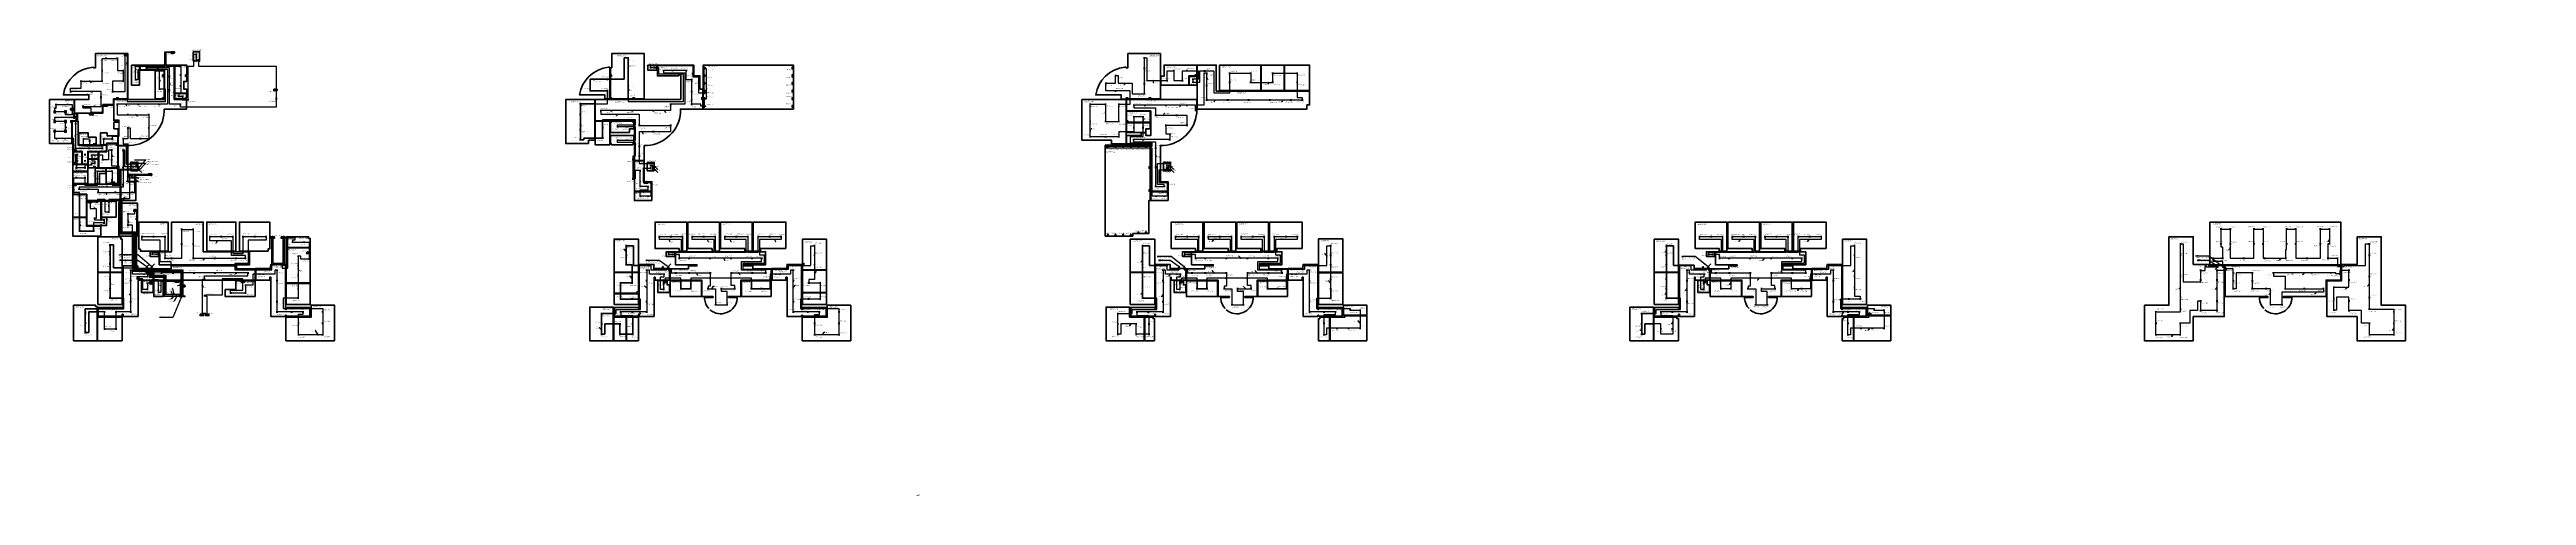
# Model space of a CAD drawing. Header units: millimetres. Extents: x -352922 to 707789, y -273589 to 355472.
# Drawn here: x -217984 to 429463, y 14907 to 131413 of the extents above; entities that cross this region are included whole.
import ezdxf
from ezdxf import colors
from ezdxf.entities.mleader import LeaderData, LeaderLine
from ezdxf.enums import TextEntityAlignment as Align
from ezdxf.math import Vec2, Vec3

# ---------------------------------------------------------------- set-up
doc = ezdxf.new("R2010")
doc.units = ezdxf.units.MM
doc.header["$LTSCALE"] = 0.5
doc.linetypes.add('CONTI', pattern=[0])
doc.layers.get('0').update_dxf_attribs({"lineweight": 18})
for name, color, linetype, lineweight in [('! BSN__тонкая  текст - 015', 250, 'Continuous', 15), ('! ЗКПС НОМЕР 1', 4, 'Continuous', 50), ('! тонкая  текст - 02', 5, 'Continuous', 20), ('13_text', 250, 'Continuous', 15), ('13_АПС_кабели', 1, 'Continuous', 30), ('13_АПС_оборудование', 1, 'Continuous', 30), ('13_АПС_текст', 1, 'Continuous', 30), ('13_СС_СОТС_выноски', 7, 'Continuous', 25), ('BSN__основная - 06', 1, 'Continuous', 60), ('АР_Штриховка_Стималит', 5, 'Continuous', 0), ('ОХР', 5, 'Continuous', 30), ('СС_АПС_Оборудование', 1, 'Continuous', 25), ('СС_Схема', 7, 'Continuous', 30)]:
    doc.layers.add(name, color=color, linetype=linetype, lineweight=lineweight)
doc.layers.add('! ЗКПС НОМЕР 2', color=7, linetype='Continuous', lineweight=0, true_color=0xf3aae6, transparency=0.5)
doc.styles.add('BDG_T_R', font='GOST Common.ttf')
doc.styles.add('ISOCPEUR', font='isocpeui.ttf', dxfattribs={"height": 250})
doc.linetypes.add('Рабочее в трубе  _о_о_', pattern='A,5,2,[133,ltypeshp.shx,S=0.4,R=0,X=0,Y=0.75],3', length=10)

# ---------------------------------------------------------------- blocks, each defined once
blk = doc.blocks.new('101')
at = {"layer": '! ЗКПС НОМЕР 2', "true_color": 0xffffff, "transparency": 33554687}
h = blk.add_hatch(color=7, dxfattribs=at)
h.dxf.hatch_style = 1
h.paths.add_polyline_path([(-12942, -22141.9), (-12947, -22141.9), (-12947, -22146.8), (-12942, -22146.8)])
at = {"layer": 'BSN__основная - 06', "color": 1, "lineweight": 30, "ltscale": 100, "const_width": 0.03, "elevation": 0}
blk.add_lwpolyline([(-12947, -22141.9), (-12942, -22141.9), (-12942, -22146.8), (-12947, -22146.8)], close=True, dxfattribs=at)
at = {"layer": 'BSN__основная - 06', "color": 1, "lineweight": 30, "ltscale": 100, "const_width": 0.07, "elevation": 0}
blk.add_lwpolyline([(-12943.9, -22142.7), (-12945, -22143.9), (-12943.9, -22144.8), (-12945, -22145.9)], dxfattribs=at)
blk = doc.blocks.new('ФОН')
at = {"color": 1, "linetype": 'Continuous', "lineweight": 30, "transparency": 33554559}
blk.add_lwpolyline([(68.6, 234.4), (73.7, 234.4), (73.7, 239.5), (68.6, 239.5)], close=True, dxfattribs=at)
blk = doc.blocks.new('Т1')
at = {"linetype": 'Continuous', "lineweight": 20, "true_color": 0xffffff}
h = blk.add_hatch(color=7, dxfattribs=at)
h.dxf.hatch_style = 1
h.paths.add_polyline_path([(73.7, 239.5), (68.6, 239.5), (68.6, 234.4), (73.7, 234.4)])
h = blk.add_hatch(color=7, dxfattribs=at)
h.dxf.hatch_style = 1
h.paths.add_polyline_path([(71.9, 235.7, 1), (70.6, 235.7, 1)])
at = {"color": 1, "linetype": 'Continuous', "lineweight": 40}
blk.add_line((71.2, 236.4), (71.2, 238.9), dxfattribs=at)
blk.add_circle((71.2, 235.7), 0.641, dxfattribs=at)
blk.add_blockref('ФОН', (0, 0))
blk = doc.blocks.new('*U30')
at = {"transparency": 33554559, "xscale": 200.0000001479999, "yscale": 200.0000001479999, "zscale": 200.0000001479999}
blk.add_blockref('Т1', (-13741, -47294), dxfattribs=at)
at = {"transparency": 33554559, "style": 'ISOCPEUR', "flags": 1}
blk.add_attdef('НОМ', (1222, 570), '', height=250, dxfattribs=at)
at = {"transparency": 33554559, "style": 'ISOCPEUR'}
blk.add_attdef('НУМЕРАЦИЯ', (1297, -44), '', height=500, dxfattribs=at)
at = {"color": 6, "lineweight": 20, "transparency": 33554559, "style": 'ISOCPEUR', "flags": 1}
for tag, p in [('ПОМЕЩЕНИЕ', (1645, -43)), ('ИД', (2550, -400))]:
    blk.add_attdef(tag, p, '', height=250, dxfattribs=at)
at = {"color": 2, "linetype": 'Continuous', "lineweight": 30, "transparency": 33554559, "style": 'ISOCPEUR', "flags": 1}
blk.add_attdef('ID', (2010, -411), '', height=250, dxfattribs=at)
blk = doc.blocks.new('102')
at = {"layer": '! ЗКПС НОМЕР 1', "true_color": 0x78b1e2}
h = blk.add_hatch(color=143, dxfattribs=at)
h.dxf.hatch_style = 1
h.paths.add_polyline_path([(1716.1, -5163), (1711.2, -5163), (1711.2, -5168), (1716.1, -5168)])
at = {"layer": '! BSN__тонкая  текст - 015', "color": 1, "lineweight": 30, "ltscale": 100, "const_width": 0.05}
for points in [[(1711.1, -5165.5), (1710.6, -5165.5)], [(1713.6, -5162.5), (1713.6, -5163)], [(1713.6, -5168), (1713.6, -5168.6)], [(1716.7, -5165.5), (1716.1, -5165.5)]]:
    blk.add_lwpolyline(points, dxfattribs=at)
at = {"layer": '! BSN__тонкая  текст - 015', "color": 1, "lineweight": 30, "ltscale": 100, "const_width": 0.03, "elevation": 0}
blk.add_lwpolyline([(1711.2, -5163), (1716.1, -5163), (1716.1, -5168), (1711.2, -5168)], close=True, dxfattribs=at)
at = {"color": 1, "lineweight": 5, "ltscale": 100, "const_width": 0.03, "elevation": 0}
blk.add_lwpolyline([(1714.2, -5164.4), (1713.1, -5165), (1714.2, -5166), (1713.1, -5166.6)], dxfattribs=at)
blk = doc.blocks.new('мчсяячмафыв')
h = blk.add_hatch(color=1)
h.dxf.hatch_style = 1
h.paths.add_polyline_path([(0.6, -0.8), (0.6, -0.6), (-4.6, -0.6), (-4.6, -5.7), (0.4, -5.7, -1)])
at = {"color": 1}
for points in [[(0.6, -3.2), (3.4, -3.2)], [(3.4, -3.2), (1.9, -2.6)], [(3.4, -3.2), (1.9, -3.7)]]:
    blk.add_lwpolyline(points, dxfattribs=at)
blk.add_arc((0.5, -3.2), 2.48, 87.82906, 272.17094, dxfattribs=at)
blk.add_blockref('ФОН', (-73.2, -240.1))
blk = doc.blocks.new('A$C9eb36a08')
h = blk.add_hatch(color=1)
h.dxf.hatch_style = 1
edge = h.paths.add_edge_path()
edge.add_line((201, 206), (-199, 206))
edge.add_line((-199, 206), (-199, -193))
edge.add_line((-199, -193), (201, -193))
edge.add_arc((199, 7), 200, 89.665393, 270.334607, ccw=False)
at = {"color": 1}
blk.add_arc((200, 7), 200, 89.699216, 270.300784, dxfattribs=at)
at = {"xscale": 77.8752, "yscale": 77.8752, "zscale": 77.8752}
blk.add_blockref('ФОН', (-5542, -18447), dxfattribs=at)
blk = doc.blocks.new('ИПР1')
at = {"layer": 'АР_Штриховка_Стималит', "ltscale": 0.01, "true_color": 0xffffff}
h = blk.add_hatch(color=7, dxfattribs=at)
h.dxf.hatch_style = 1
h.paths.add_polyline_path([(-11645.5, -30228.9), (-11645.5, -30233.8), (-11640.6, -30233.8), (-11640.6, -30228.9)])
at = {"layer": 'BSN__основная - 06', "ltscale": 100, "const_width": 0.1}
blk.add_lwpolyline([(-11645.5, -30228.9), (-11640.6, -30228.9), (-11640.6, -30233.8), (-11645.5, -30233.8)], close=True, dxfattribs=at)
for points in [[(-11644.9, -30229.4), (-11644.8, -30229.6), (-11644.8, -30229.6), (-11644.8, -30229.7), (-11644.7, -30229.7), (-11644.7, -30229.8), (-11644.7, -30229.8), (-11644.6, -30229.9), (-11644.6, -30230), (-11644.6, -30230), (-11644.5, -30230.1), (-11644.4, -30230.2), (-11644.4, -30230.2), (-11644.3, -30230.3), (-11644.2, -30230.4), (-11644.1, -30230.5), (-11644, -30230.5), (-11643.9, -30230.6), (-11643.8, -30230.6), (-11643.7, -30230.7), (-11643.6, -30230.7), (-11643.5, -30230.8), (-11643.4, -30230.8), (-11643.2, -30230.8), (-11643, -30230.8), (-11642.7, -30230.8), (-11642.5, -30230.7), (-11642.3, -30230.7), (-11642, -30230.5), (-11641.8, -30230.4), (-11641.6, -30230.2), (-11641.5, -30230), (-11641.3, -30229.8), (-11641.2, -30229.5), (-11641.2, -30229.4)], [(-11643, -30230.8), (-11643, -30233.3)]]:
    blk.add_lwpolyline(points, dxfattribs=at)
blk = doc.blocks.new('*U50')
at = {"linetype": 'Continuous', "lineweight": 20, "true_color": 0xffffff, "transparency": 33554559}
h = blk.add_hatch(color=7, dxfattribs=at)
h.dxf.hatch_style = 1
h.paths.add_polyline_path([(-275, 640), (-275, -156), (1730, -156), (1730, 640)])
h.paths.add_polyline_path([(-1627, -950), (1616, -950), (1616, -446), (-1627, -446)], flags=9)
at = {"color": 1, "lineweight": 50, "transparency": 33554559}
blk.add_lwpolyline([(-275, 640), (1730, 640), (1730, -156), (-275, -156)], close=True, dxfattribs=at)
at = {"color": 1, "transparency": 33554559, "insert": (-99, 510), "char_height": 500, "attachment_point": 1, "style": 'ISOCPEUR'}
blk.add_mtext_dynamic_manual_height_columns('РМ-4', width=896.24, gutter_width=1500, heights=[0], dxfattribs=at)
at = {"transparency": 33554559, "style": 'ISOCPEUR'}
blk.add_attdef('НУМЕРАЦИЯ', (-836, 937), '', height=500, dxfattribs=at)
at = {"color": 5, "transparency": 33554559, "style": 'ISOCPEUR'}
blk.add_attdef('ПОМ.', text='', height=200, rotation=0.123333, dxfattribs=at).set_placement((-38, 473), align=Align.RIGHT)
at = {"transparency": 33554559, "style": 'ISOCPEUR', "flags": 1}
blk.add_attdef('НОМ', (1223, 570), '', height=250, dxfattribs=at)
at = {"color": 6, "lineweight": 20, "transparency": 33554559, "style": 'ISOCPEUR', "flags": 1}
for tag, p in [('ПОМЕЩЕНИЕ', (1645, -43)), ('ИД', (2551, -399))]:
    blk.add_attdef(tag, p, '', height=250, dxfattribs=at)
at = {"color": 6, "lineweight": 40, "transparency": 33554559, "style": 'ISOCPEUR'}
blk.add_attdef('СЛУЖЕБНЫЙОТКР', (-996, -746), '', height=220, dxfattribs=at)
at = {"color": 2, "linetype": 'Continuous', "lineweight": 30, "transparency": 33554559, "style": 'ISOCPEUR', "flags": 1}
blk.add_attdef('ID', (2011, -406), '', height=250, rotation=0.123333, dxfattribs=at)
blk = doc.blocks.new('*U37')
at = {"linetype": 'Continuous', "lineweight": 20, "true_color": 0xffffff, "transparency": 33554559}
h = blk.add_hatch(color=7, dxfattribs=at)
h.dxf.hatch_style = 1
h.paths.add_polyline_path([(-218, 521), (-218, -276), (1786, -276), (1786, 521)])
h.paths.add_polyline_path([(-1570, -1070), (1673, -1070), (1673, -565), (-1570, -565)], flags=9)
at = {"color": 1, "lineweight": 50, "transparency": 33554559}
blk.add_lwpolyline([(-218, 521), (1786, 521), (1786, -276), (-218, -276)], close=True, dxfattribs=at)
at = {"color": 1, "transparency": 33554559, "insert": (-42, 390), "char_height": 500, "attachment_point": 1, "style": 'ISOCPEUR'}
blk.add_mtext_dynamic_manual_height_columns('РМ-1', width=896.24, gutter_width=1500, heights=[0], dxfattribs=at)
at = {"color": 5, "transparency": 33554559, "style": 'ISOCPEUR'}
blk.add_attdef('ПОМ.', text='', height=200, dxfattribs=at).set_placement((-37, 473), align=Align.RIGHT)
at = {"transparency": 33554559, "style": 'ISOCPEUR'}
blk.add_attdef('НУМЕРАЦИЯ', (-505, 1445), '', height=500, dxfattribs=at)
at = {"transparency": 33554559, "style": 'ISOCPEUR', "flags": 1}
blk.add_attdef('НОМ', (1222, 570), '', height=250, dxfattribs=at)
at = {"color": 6, "lineweight": 20, "transparency": 33554559, "style": 'ISOCPEUR', "flags": 1}
for tag, p in [('ПОМЕЩЕНИЕ', (1645, -43)), ('ИД', (2550, -400))]:
    blk.add_attdef(tag, p, '', height=250, dxfattribs=at)
at = {"color": 6, "lineweight": 40, "transparency": 33554559, "style": 'ISOCPEUR'}
blk.add_attdef('СЛУЖЕБНЫЙОТКР', (-997, -747), '', height=220, dxfattribs=at)
at = {"color": 2, "linetype": 'Continuous', "lineweight": 30, "transparency": 33554559, "style": 'ISOCPEUR', "flags": 1}
blk.add_attdef('ID', (2010, -411), '', height=250, dxfattribs=at)
blk = doc.blocks.new('748')
at = {"layer": 'АР_Штриховка_Стималит', "true_color": 0xffffff}
h = blk.add_hatch(color=7, dxfattribs=at)
h.dxf.hatch_style = 1
h.paths.add_polyline_path([(1611.5, -5339.8), (1606.6, -5339.8), (1606.6, -5344.7), (1611.5, -5344.7)])
h.paths.add_polyline_path([(1610.6, -5340.7), (1610.6, -5343.8), (1607.6, -5343.8), (1607.6, -5340.7)], flags=16)
h = blk.add_hatch(color=7, dxfattribs=at)
h.dxf.hatch_style = 1
h.paths.add_polyline_path([(1607.6, -5340.7), (1607.6, -5343.7), (1610.6, -5343.7), (1610.6, -5340.7)])
at = {"color": 1, "lineweight": 5, "ltscale": 100, "elevation": 0}
for points, const_width in [([(1606.6, -5344.7), (1611.6, -5344.7), (1611.6, -5339.8), (1606.6, -5339.8)], 0.03), ([(1607.6, -5343.7), (1610.6, -5343.7), (1610.6, -5340.7), (1607.6, -5340.7)], 0.01)]:
    blk.add_lwpolyline(points, close=True, dxfattribs=dict(at, const_width=const_width))
at = {"color": 1, "lineweight": 5, "ltscale": 100, "const_width": 0.03, "elevation": 0}
blk.add_lwpolyline([(1609.6, -5341.1), (1608.5, -5341.7), (1609.7, -5342.7), (1608.5, -5343.3)], dxfattribs=at)
blk = doc.blocks.new('746')
at = {"layer": '! ЗКПС НОМЕР 1', "true_color": 0x78b1e2}
h = blk.add_hatch(color=143, dxfattribs=at)
h.dxf.hatch_style = 1
h.paths.add_polyline_path([(846.5, -5270.4), (846.5, -5275.2), (851.4, -5275.2), (851.4, -5270.4)])
h.paths.add_polyline_path([(850.5, -5271.3), (850.5, -5274.4), (847.4, -5274.4), (847.4, -5271.3)], flags=16)
at = {"layer": 'АР_Штриховка_Стималит', "true_color": 0xffffff}
h = blk.add_hatch(color=7, dxfattribs=at)
h.dxf.hatch_style = 1
h.paths.add_polyline_path([(847.5, -5271.3), (847.5, -5274.3), (850.5, -5274.3), (850.5, -5271.3)])
at = {"layer": '! BSN__тонкая  текст - 015', "color": 1, "lineweight": 30, "ltscale": 100, "const_width": 0.05}
for points in [[(846.4, -5272.8), (845.9, -5272.8)], [(848.9, -5269.7), (848.9, -5270.3)], [(848.9, -5275.3), (848.9, -5275.8)], [(852, -5272.8), (851.4, -5272.8)]]:
    blk.add_lwpolyline(points, dxfattribs=at)
at = {"color": 1, "lineweight": 5, "ltscale": 100, "elevation": 0}
for points, const_width in [([(846.5, -5275.3), (851.4, -5275.3), (851.4, -5270.3), (846.5, -5270.3)], 0.03), ([(847.5, -5274.3), (850.5, -5274.3), (850.5, -5271.3), (847.5, -5271.3)], 0.01)]:
    blk.add_lwpolyline(points, close=True, dxfattribs=dict(at, const_width=const_width))
at = {"color": 1, "lineweight": 5, "ltscale": 100, "const_width": 0.03, "elevation": 0}
blk.add_lwpolyline([(849.5, -5271.7), (848.4, -5272.3), (849.5, -5273.3), (848.4, -5273.9)], dxfattribs=at)
blk = doc.blocks.new('*U36')
at = {"linetype": 'Continuous', "lineweight": 20, "true_color": 0xffffff, "transparency": 33554559}
h = blk.add_hatch(color=7, dxfattribs=at)
h.dxf.hatch_style = 1
h.paths.add_polyline_path([(0, -599), (979, -599), (979, 237), (0, 237)])
at = {"color": 1, "lineweight": 50, "transparency": 33554559}
blk.add_lwpolyline([(0, 237), (979, 237), (979, -599), (0, -599)], close=True, dxfattribs=at)
at = {"color": 1, "transparency": 33554559, "insert": (227, -14), "char_height": 350, "attachment_point": 1, "style": 'ISOCPEUR'}
blk.add_mtext_dynamic_manual_height_columns('ИЗ', width=896.24, gutter_width=1500, heights=[0], dxfattribs=at)
at = {"color": 5, "transparency": 33554559, "style": 'ISOCPEUR'}
blk.add_attdef('ПОМ.', text='', height=200, dxfattribs=at).set_placement((-37, 473), align=Align.RIGHT)
at = {"transparency": 33554559, "style": 'ISOCPEUR', "flags": 1}
blk.add_attdef('НОМ', (1222, 570), '', height=250, dxfattribs=at)
at = {"transparency": 33554559, "style": 'ISOCPEUR'}
blk.add_attdef('НУМЕРАЦИЯ', (1345, -20), '', height=500, dxfattribs=at)
at = {"color": 6, "lineweight": 20, "transparency": 33554559, "style": 'ISOCPEUR', "flags": 1}
for tag, p in [('ПОМЕЩЕНИЕ', (1645, -43)), ('ИД', (2550, -400))]:
    blk.add_attdef(tag, p, '', height=250, dxfattribs=at)
at = {"color": 6, "lineweight": 40, "transparency": 33554559, "style": 'ISOCPEUR'}
blk.add_attdef('СЛУЖЕБНЫЙОТКР', (-997, -747), '', height=220, dxfattribs=at)
at = {"color": 2, "linetype": 'Continuous', "lineweight": 30, "transparency": 33554559, "style": 'ISOCPEUR', "flags": 1}
blk.add_attdef('ID', (2010, -411), '', height=250, dxfattribs=at)
blk = doc.blocks.new('АРМ СВН')
at = {"layer": 'ОХР', "color": 0, "lineweight": 30}
for points in [[(95188, 94515), (97030, 94515), (97030, 93920), (95188, 93920)], [(95408, 95807), (96806, 95807), (96806, 94673), (95408, 94673)], [(95618, 95588), (96582, 95588), (96582, 94891), (95618, 94891)]]:
    blk.add_lwpolyline(points, close=True, dxfattribs=at)
blk = doc.blocks.new('БП1')
at = {"ltscale": 0.01, "true_color": 0xe3e3e3}
h = blk.add_hatch(color=254, dxfattribs=at)
h.dxf.hatch_style = 1
h.paths.add_polyline_path([(-11669, -30195), (-11669, -30189), (-11676, -30189), (-11676, -30195)])
at = {"layer": '! тонкая  текст - 02', "color": 1, "ltscale": 100, "const_width": 0.125, "elevation": 0}
blk.add_lwpolyline([(-11676, -30189), (-11669, -30189), (-11669, -30195), (-11676, -30195)], close=True, dxfattribs=at)
at = {"layer": '! BSN__тонкая  текст - 015', "color": 1, "style": 'ISOCPEUR'}
blk.add_text('ИБП', height=2.5, dxfattribs=at).set_placement((-11672, -30193), align=Align.CENTER)
blk = doc.blocks.new('A$C3e5b9dde')
at = {"layer": 'СС_АПС_Оборудование', "lineweight": 30, "transparency": 33554559}
for points in [[(-750, 105), (750, -106)], [(750, 105), (-750, -106)], [(754, -106), (-750, -106), (-750, 105), (754, 105)], [(754, 105), (754, -106)]]:
    blk.add_lwpolyline(points, dxfattribs=at)
blk = doc.blocks.new('*U60')
at = {"transparency": 33554687}
h = blk.add_hatch(color=0, dxfattribs=at)
h.dxf.hatch_style = 1
h.paths.add_polyline_path([(-251, 336), (-336, 251), (-88, 88)])
h = blk.add_hatch(color=0, dxfattribs=at)
h.dxf.hatch_style = 1
h.paths.add_polyline_path([(125, 0, 1), (-125, 0, 1)])
h = blk.add_hatch(color=0, dxfattribs=at)
h.dxf.hatch_style = 1
h.paths.add_polyline_path([(-336, -251), (-251, -336), (-88, -88)])
at = {"color": 0, "lineweight": 15, "transparency": 33554687}
for points in [[(-88, 88), (-654, 654)], [(-88, -88), (-654, -654)]]:
    blk.add_lwpolyline(points, dxfattribs=at)
at = {"color": 0, "transparency": 33554687}
blk.add_circle((0, 0), 125, dxfattribs=at)
blk = doc.blocks.new('_None')
blk = doc.blocks.new('*U57')
at = {"transparency": 33554687}
h = blk.add_hatch(color=0, dxfattribs=at)
h.dxf.hatch_style = 1
h.paths.add_polyline_path([(-579, 533), (-491, 615), (-733, 786)])
h = blk.add_hatch(color=0, dxfattribs=at)
h.dxf.hatch_style = 1
h.paths.add_polyline_path([(125, 0, 1), (-125, 0, 1)])
h = blk.add_hatch(color=0, dxfattribs=at)
h.dxf.hatch_style = 1
h.paths.add_polyline_path([(491, -407), (407, -491), (654, -654)])
at = {"color": 0, "lineweight": 15, "transparency": 33554687}
for points in [[(-85, 91), (-733, 786)], [(654, -654), (88, -88)]]:
    blk.add_lwpolyline(points, dxfattribs=at)
at = {"color": 0, "transparency": 33554687}
blk.add_circle((0, 0), 125, dxfattribs=at)
blk = doc.blocks.new('*U54')
at = {"transparency": 33554687}
h = blk.add_hatch(color=0, dxfattribs=at)
h.dxf.hatch_style = 1
h.paths.add_polyline_path([(125, 0, 1), (-125, 0, 1)])
h = blk.add_hatch(color=0, dxfattribs=at)
h.dxf.hatch_style = 1
h.paths.add_polyline_path([(491, -407), (407, -491), (654, -654)])
at = {"color": 0, "lineweight": 15, "transparency": 33554687}
blk.add_lwpolyline([(654, -654), (88, -88)], dxfattribs=at)
at = {"color": 0, "transparency": 33554687}
blk.add_circle((0, 0), 125, dxfattribs=at)
blk = doc.blocks.new('*U61')
at = {"transparency": 33554687}
h = blk.add_hatch(color=0, dxfattribs=at)
h.dxf.hatch_style = 1
h.paths.add_polyline_path([(-579, 533), (-491, 615), (-733, 786)])
h = blk.add_hatch(color=0, dxfattribs=at)
h.dxf.hatch_style = 1
h.paths.add_polyline_path([(125, 0, 1), (-125, 0, 1)])
h = blk.add_hatch(color=0, dxfattribs=at)
h.dxf.hatch_style = 1
h.paths.add_polyline_path([(-336, -251), (-251, -336), (-88, -88)])
at = {"color": 0, "lineweight": 15, "transparency": 33554687}
for points in [[(-85, 91), (-733, 786)], [(-88, -88), (-654, -654)]]:
    blk.add_lwpolyline(points, dxfattribs=at)
at = {"color": 0, "transparency": 33554687}
blk.add_circle((0, 0), 125, dxfattribs=at)
blk = doc.blocks.new('*U62')
at = {"transparency": 33554687}
h = blk.add_hatch(color=0, dxfattribs=at)
h.dxf.hatch_style = 1
h.paths.add_polyline_path([(125, 0, 1), (-125, 0, 1)])
h = blk.add_hatch(color=0, dxfattribs=at)
h.dxf.hatch_style = 1
h.paths.add_polyline_path([(-336, -251), (-251, -336), (-88, -88)])
at = {"color": 0, "lineweight": 15, "transparency": 33554687}
blk.add_lwpolyline([(-88, -88), (-654, -654)], dxfattribs=at)
at = {"color": 0, "transparency": 33554687}
blk.add_circle((0, 0), 125, dxfattribs=at)
blk = doc.blocks.new('*U55')
at = {"transparency": 33554687}
h = blk.add_hatch(color=0, dxfattribs=at)
h.dxf.hatch_style = 1
h.paths.add_polyline_path([(-579, 533), (-491, 615), (-733, 786)])
h = blk.add_hatch(color=0, dxfattribs=at)
h.dxf.hatch_style = 1
h.paths.add_polyline_path([(125, 0, 1), (-125, 0, 1)])
at = {"color": 0, "lineweight": 15, "transparency": 33554687}
blk.add_lwpolyline([(-85, 91), (-733, 786)], dxfattribs=at)
at = {"color": 0, "transparency": 33554687}
blk.add_circle((0, 0), 125, dxfattribs=at)
blk = doc.blocks.new('*U63')
at = {"transparency": 33554687}
h = blk.add_hatch(color=0, dxfattribs=at)
h.dxf.hatch_style = 1
h.paths.add_polyline_path([(125, 0, 1), (-125, 0, 1)])
h = blk.add_hatch(color=0, dxfattribs=at)
h.dxf.hatch_style = 1
h.paths.add_polyline_path([(-336, -251), (-251, -336), (-88, -88)])
at = {"color": 0, "lineweight": 15, "transparency": 33554687}
blk.add_lwpolyline([(-88, -88), (-654, -654)], dxfattribs=at)
at = {"color": 0, "transparency": 33554687}
blk.add_circle((0, 0), 125, dxfattribs=at)
blk = doc.blocks.new('*U76')
at = {"transparency": 33554687}
h = blk.add_hatch(color=0, dxfattribs=at)
h.dxf.hatch_style = 1
h.paths.add_polyline_path([(125, 0, 1), (-125, 0, 1)])
h = blk.add_hatch(color=0, dxfattribs=at)
h.dxf.hatch_style = 1
h.paths.add_polyline_path([(491, -407), (407, -491), (654, -654)])
at = {"color": 0, "lineweight": 15, "transparency": 33554687}
blk.add_lwpolyline([(654, -654), (88, -88)], dxfattribs=at)
at = {"color": 0, "transparency": 33554687}
blk.add_circle((0, 0), 125, dxfattribs=at)
blk = doc.blocks.new('*U56')
at = {"transparency": 33554687}
h = blk.add_hatch(color=0, dxfattribs=at)
h.dxf.hatch_style = 1
h.paths.add_polyline_path([(125, 0, 1), (-125, 0, 1)])
h = blk.add_hatch(color=0, dxfattribs=at)
h.dxf.hatch_style = 1
h.paths.add_polyline_path([(-336, -251), (-251, -336), (-88, -88)])
at = {"color": 0, "lineweight": 15, "transparency": 33554687}
blk.add_lwpolyline([(-88, -88), (-654, -654)], dxfattribs=at)
at = {"color": 0, "transparency": 33554687}
blk.add_circle((0, 0), 125, dxfattribs=at)
blk = doc.blocks.new('*U65')
at = {"transparency": 33554687}
h = blk.add_hatch(color=0, dxfattribs=at)
h.dxf.hatch_style = 1
h.paths.add_polyline_path([(125, 0, 1), (-125, 0, 1)])
h = blk.add_hatch(color=0, dxfattribs=at)
h.dxf.hatch_style = 1
h.paths.add_polyline_path([(491, -407), (407, -491), (654, -654)])
at = {"color": 0, "lineweight": 15, "transparency": 33554687}
blk.add_lwpolyline([(654, -654), (88, -88)], dxfattribs=at)
at = {"color": 0, "transparency": 33554687}
blk.add_circle((0, 0), 125, dxfattribs=at)
blk = doc.blocks.new('*U64')
at = {"transparency": 33554687}
h = blk.add_hatch(color=0, dxfattribs=at)
h.dxf.hatch_style = 1
h.paths.add_polyline_path([(125, 0, 1), (-125, 0, 1)])
h = blk.add_hatch(color=0, dxfattribs=at)
h.dxf.hatch_style = 1
h.paths.add_polyline_path([(-336, -251), (-251, -336), (-88, -88)])
at = {"color": 0, "lineweight": 15, "transparency": 33554687}
blk.add_lwpolyline([(-88, -88), (-654, -654)], dxfattribs=at)
at = {"color": 0, "transparency": 33554687}
blk.add_circle((0, 0), 125, dxfattribs=at)
blk = doc.blocks.new('_Oblique')
at = {"color": 0, "linetype": 'ByBlock', "lineweight": -2, "transparency": 33554687}
blk.add_line((-0.5, -0.5), (0.5, 0.5), dxfattribs=at)
blk = doc.blocks.new('_ArchTick')
at = {"color": 0, "linetype": 'ByBlock', "const_width": 0.15}
blk.add_lwpolyline([(-0.5, -0.5), (0.5, 0.5)], dxfattribs=at)

msp = doc.modelspace()

# ---------------------------------------------------------------- linework, layer by layer
at = {"layer": '! ЗКПС НОМЕР 1', "color": 171, "transparency": 33554559}
msp.add_lwpolyline([(-197483.4327, 118520.66401), (-200033.90705, 118520.65643), (-200033.91511, 118800.68246), (-200433.91511, 118800.68246), (-200433.91967, 118520.68246), (-201293.39216, 118520.68186), (-201293.39116, 117094.26279), (-204022.73425, 117094.26088), (-204022.73425, 114793.77913), (-211435.35439, 114793.77913), (-211435.35439, 118031.88161), (-211435.35439, 118031.88161), (-211435.35439, 118031.88161), (-211435.35439, 118031.88161), (-211435.35439, 118350.68246), (-207733.91511, 118350.68246), (-207733.91511, 119550.64195), (-214372.03109, 119550.64195, -0.359263219), (-206493.91511, 126798.99936), (-206493.91511, 126660.68246), (-205983.91511, 126660.68246), (-205983.91511, 126660.68246), (-205983.91511, 126660.68246), (-205983.91511, 126660.68246), (-205983.91511, 130350.68246), (-197483.91511, 130350.68246), (-197483.91511, 124363.26621), (-197483.91511, 124363.26621), (-197483.91511, 124363.26621), (-197483.91511, 124363.26621)], format="xyb", close=True, dxfattribs=at)
for points in [[(-180473.91511, 130860.68246), (-178773.91511, 130860.68246), (-178773.91511, 128479.45381), (-180473.91511, 128479.45381)], [(-205234.38479, 102892.1917), (-207907.67695, 102892.1917), (-207907.67008, 104707.7216), (-205234.38925, 104707.7216)], [(-200153.91511, 100800.68246), (-200433.91511, 100800.68246), (-200433.91511, 100500.68246), (-205134.37891, 100500.68246), (-205134.38925, 104707.7216), (-203033.91511, 104707.66805), (-203033.91511, 106800.68246), (-200433.91511, 106800.68246), (-200433.91511, 106400.68246), (-200153.91511, 106400.68246)], [(-206433.9139, 100500.68246), (-207907.66242, 100500.68246), (-207907.67642, 102792.19854), (-205234.38455, 102792.18702), (-205234.37891, 100500.68246), (-206033.91511, 100500.68246), (-206033.91511, 100800.68889), (-206433.9139, 100800.68889)], [(-194838.8535, 61655.68246), (-198778.8535, 61655.68246), (-198778.8535, 62255.68246), (-198978.8535, 62255.68246), (-198978.8535, 61755.68246), (-205253.8535, 61755.68246), (-205253.8535, 63975.68251), (-198978.8535, 63975.68251), (-198978.8535, 63755.68246), (-198778.8535, 63755.68251), (-198778.85284, 74865.68464), (-194938.85453, 74865.68464), (-194938.85453, 73908.16474), (-194638.85282, 73908.16474), (-194638.8535, 74244.47338), (-190883.8535, 74244.47337), (-190883.8535, 71195.69361), (-194638.8535, 71195.69286), (-194638.79733, 71908.1603), (-194838.8535, 71908.16919)], [(75037.45853, 61655.68246), (71097.45853, 61655.68246), (71097.45853, 62255.68246), (70897.45853, 62255.68246), (70897.45853, 61755.68246), (64622.45853, 61755.68246), (64622.45853, 63975.68251), (70897.45853, 63975.68251), (70897.45853, 63755.68251), (71097.45853, 63755.68251), (71097.45853, 75265.68245), (74937.45853, 75265.68245), (74937.45853, 73908.16474), (75237.45922, 73908.16474), (75237.45853, 74244.47338), (78992.45853, 74244.47337), (78992.45853, 71195.69361), (75237.45853, 71195.69286), (75237.48662, 71908.1603), (75037.43044, 71908.16919)], [(211975.61454, 61655.68246), (208035.61454, 61655.68246), (208035.61454, 62255.68246), (207835.61454, 62255.68246), (207835.61454, 61755.68246), (201560.61454, 61755.68246), (201560.61454, 63975.68251), (207835.61454, 63975.68251), (207835.61454, 63755.68251), (208035.61454, 63755.68251), (208035.61454, 75045.67708), (211875.61454, 75045.67708), (211875.61454, 73908.16474), (212175.61523, 73908.16474), (212175.61454, 74244.47338), (215930.61454, 74244.47337), (215930.61454, 71195.69361), (212175.61454, 71195.69286), (212175.64263, 71908.1603), (211975.58645, 71908.16919)], [(-199003.84905, 55305.68756), (-205433.84059, 55305.67736), (-205433.8311, 61455.67972), (-199003.85796, 61455.6852)], [(207810.61454, 55305.68246), (201380.64843, 55305.6893), (201380.61592, 61455.67561), (207410.61022, 61455.68246), (207410.61022, 61105.68229), (207810.61454, 61105.68229)]]:
    msp.add_lwpolyline(points, close=True, dxfattribs=at)
at = {"layer": '! ЗКПС НОМЕР 1', "color": 200, "transparency": 33554559}
for points in [[(-71095.7591, 118520.6518), (-71095.7591, 118800.68246), (-71375.7591, 118800.68246), (-71375.7591, 124400.68246), (-71095.7591, 124400.68246), (-71095.7591, 124800.68246), (-71375.7591, 124800.68246), (-71375.7591, 126660.68246), (-71045.7591, 126660.68246), (-71045.7591, 130350.68246), (-62545.7591, 130350.68246), (-62545.7591, 124773.86096), (-62545.7591, 124773.86096), (-62545.7591, 124773.86096), (-62545.8042, 124773.53323), (-62545.71399, 118520.68756), (-65095.75823, 118520.65171), (-65095.75896, 118800.68246), (-65495.75923, 118800.68246), (-65495.75796, 118520.68256)], [(98638.85334, 120690.72906), (87842.39692, 120690.72906), (87842.39692, 127350.68704), (98642.39719, 127351.18718)], [(104742.96415, 120690.73397), (98758.85336, 120690.72903), (98762.39694, 127350.68246), (104743.04083, 127350.68246)], [(111393.00015, 120690.70201), (104863.08798, 120690.7318), (104863.04083, 127350.68246), (111393.00015, 127350.68246)], [(-212151.52959, 106850.6866), (-217981.52731, 106850.6866), (-217983.91511, 118350.66735), (-211555.35439, 118350.69757), (-211555.35439, 116002.26494), (-211555.35439, 116002.26494), (-211555.35439, 114693.77913), (-210693.82719, 114693.77913), (-210693.82719, 112800.68246), (-212433.91511, 112800.68246), (-212433.91511, 112400.68246), (-212153.91739, 112400.6517)], [(63442.39692, 106800.68246), (59612.27572, 106800.68246), (59612.27572, 107700.68246), (57862.27575, 107700.68246), (51892.39692, 107700.68246), (51892.39692, 112070.52311), (51892.39692, 112070.52311), (51892.39692, 112070.52311), (51892.39692, 112070.52311), (51892.39692, 118350.68246), (63442.39668, 118350.68241)], [(-204900.85169, 96389.72622), (-206033.89191, 96390.67715), (-206033.90359, 100400.60625), (-203268.07393, 100400.75997), (-203268.06478, 98992.76309), (-204900.88708, 98992.75766)], [(-200153.91066, 96390.68748), (-203148.06473, 96390.68443), (-203148.05524, 100400.68679), (-200153.91957, 100400.68513)], [(-186994.65294, 78700.32862), (-194238.91511, 78700.32359), (-194238.91511, 79298.46637), (-194638.8535, 79298.46637), (-194632.60238, 86350.68246), (-186994.65294, 86350.68246)], [(100612.45853, 78700.32862), (98678.76325, 78700.30362), (98678.76325, 79418.46637), (92367.3851, 79418.46637), (92367.45853, 86350.68246), (100612.45853, 86350.68246)], [(109437.45853, 79418.46228), (102790.33609, 79418.46228), (102790.33609, 78700.30138), (100912.45853, 78700.32862), (100912.45853, 86350.68246), (109437.45853, 86350.68246)], [(237550.61454, 78700.32862), (235616.91926, 78700.30362), (235616.91926, 79418.46637), (229305.54112, 79418.46637), (229305.61454, 86350.68246), (237550.61454, 86350.68246)], [(246375.61454, 79418.46228), (239728.49211, 79418.46228), (239728.49211, 78700.30138), (237850.61454, 78700.32862), (237850.61454, 86350.68246), (246375.61454, 86350.68246)], [(-189461.12802, 77348.72164), (-191718.53427, 77348.71159), (-191718.53427, 78580.32862), (-189461.44404, 78580.32862)], [(-59900.69749, 61655.68246), (-63840.69749, 61655.68246), (-63840.69749, 62255.68246), (-64040.69749, 62255.68246), (-64040.69749, 61755.68246), (-70315.69749, 61755.68246), (-70315.69749, 63975.68251), (-64040.69749, 63975.68251), (-64040.69749, 63755.68251), (-63840.69749, 63755.68251), (-63840.69926, 75265.68988), (-60000.69926, 75265.68988), (-60000.69749, 73908.16474), (-59700.6968, 73908.16474), (-59700.69749, 74244.47338), (-55945.69749, 74244.47337), (-55945.69749, 71195.69361), (-59700.69749, 71195.69286), (-59700.6694, 71908.1603), (-59900.72558, 71908.16919)], [(-143488.84905, 55305.47725), (-156188.85825, 55305.88767), (-156188.84876, 61455.79243), (-149638.8535, 61455.57249), (-149638.8535, 64615.68246), (-143488.85796, 64615.68246)]]:
    msp.add_lwpolyline(points, close=True, dxfattribs=at)
at = {"layer": '! ЗКПС НОМЕР 1', "color": 25, "transparency": 33554559}
msp.add_lwpolyline([(72392.44182, 118520.66397), (69842.39692, 118520.67805), (69842.39692, 118800.68246), (69442.39692, 118800.68246), (69442.39692, 118520.67417), (63842.39692, 118520.6744), (63842.39692, 118800.68246), (63442.39692, 118800.68246), (63442.39692, 118800.68246), (63442.39692, 118800.68246), (63442.39692, 118800.68246), (63442.39692, 118450.68246), (62142.39666, 118450.68246), (62142.39692, 119550.64195), (55504.84709, 119550.64195, -0.347290546), (63082.39692, 126783.98253), (63382.39692, 126783.98253), (63382.39692, 126660.68246), (63892.39692, 126660.68246), (63892.39692, 130350.68246), (72392.39692, 130350.68246), (72392.39692, 124085.24505), (72392.39692, 124085.11445), (72392.39692, 124085.11445), (72392.39692, 124085.11445)], format="xyb", close=True, dxfattribs=at)
at = {"layer": '! ЗКПС НОМЕР 1', "color": 84, "ltscale": 100, "transparency": 33554559}
msp.add_lwpolyline([(-185384.44377, 118400.68246), (-185384.44377, 127350.68246), (-194313.92585, 127350.68246), (-194313.91532, 126000.9443), (-187913.91456, 126000.94506), (-187913.91607, 118400.64789), (-201173.60147, 118400.6507), (-201173.59603, 112800.68135), (-200033.91511, 112800.68246), (-200033.91513, 112800.68246), (-200033.91513, 112800.68246), (-200033.91511, 112800.68246), (-200033.91511, 112400.68246), (-201173.38801, 112400.65114), (-201173.38686, 110700.93756), (-200033.91511, 110700.93833), (-200033.91511, 106369.37395), (-197484.03628, 106369.37395), (-196974.03628, 106369.37395, 0.3931347951), (-187998.91511, 115210.68246), (-187998.91511, 115850.68246), (-182153.91511, 115850.68246), (-182153.91511, 118400.68212)], format="xyb", close=True, dxfattribs=at)
at = {"layer": '! ЗКПС НОМЕР 1', "color": 30, "ltscale": 100, "true_color": 0xf26722, "transparency": 33554559}
for points in [[(-196563.91511, 127350.68272), (-194433.91511, 127350.68272), (-194433.91511, 122140.31707), (-196563.91511, 122140.31707)], [(-188433.91716, 118520.68246), (-190393.77282, 118520.65087), (-190393.89306, 125880.92463), (-188033.91511, 125880.91237), (-188033.91511, 124800.68246), (-188433.91511, 124800.68246), (-188433.91511, 124400.68246), (-188033.91511, 124400.68246), (-188033.75546, 122668.67454), (-188033.91511, 118800.68246), (-188433.91511, 118800.68246)], [(-203133.86156, 106400.62868), (-203133.86156, 104807.7216), (-208007.6794, 104807.7216), (-208007.6687, 101492.43188), (-209462.34113, 101492.43188), (-209462.36967, 104807.61299), (-211914.03628, 104807.7216), (-211914.03628, 106850.68246), (-212033.90267, 106850.68246), (-212033.91511, 112700.68246), (-210461.84493, 112700.68246), (-210461.84493, 106400.68223), (-207729.2565, 106400.68223), (-207729.2565, 106400.68223), (-207729.2565, 106400.68223), (-207729.2565, 106400.68223), (-207729.2565, 106400.68223), (-207729.2565, 106400.68223)]]:
    msp.add_lwpolyline(points, close=True, dxfattribs=at)
at = {"layer": '! ЗКПС НОМЕР 1', "color": 215, "ltscale": 100, "true_color": 0xa953a0, "transparency": 33554559}
for points in [[(-182134.04291, 120047.16507), (-185264.44639, 120047.16259), (-185264.44377, 127350.68246), (-182133.91511, 127350.68246), (-182133.91511, 124800.68246), (-182433.91511, 124800.68246), (-182433.91511, 124400.68246), (-182134.04291, 124400.68246), (-182134.04291, 123092.7526), (-182903.85654, 123092.77517), (-182903.91511, 121094.64995), (-182134.04291, 121094.64995)], [(-47095.75903, 115850.67884), (-47095.75902, 127350.67884), (-23545.75903, 127350.67884), (-23545.75903, 115850.67884)], [(-188308.86561, 66845.68949), (-190683.85825, 66845.67463), (-190683.84876, 70995.67809), (-188308.87452, 70995.68823)]]:
    msp.add_lwpolyline(points, close=True, dxfattribs=at)
at = {"layer": '! ЗКПС НОМЕР 1', "color": 200, "transparency": 33554559}
msp.add_lwpolyline([(-71495.7591, 118500.71378), (-72795.75962, 118500.7181), (-72795.75909, 119550.64195), (-79433.87508, 119550.64195), (-79433.87508, 119550.64195, -0.3485763304), (-71855.7591, 126783.98253), (-71555.7591, 126783.98253), (-71555.7591, 126660.68246), (-71495.7591, 126660.68246)], format="xyb", close=True, dxfattribs=at)
at = {"layer": '! ЗКПС НОМЕР 1', "color": 84, "ltscale": 100, "transparency": 33554559}
msp.add_lwpolyline([(-62545.88026, 106369.37395), (-61735.88026, 106369.37395, 0.3719585168), (-53060.7591, 114910.68246), (-53060.7591, 115850.68246), (-47195.7591, 115850.68246), (-47195.7591, 118400.68246), (-47495.7591, 118400.68246), (-47495.7591, 118800.68071), (-47195.8869, 118800.68421), (-47195.8869, 121094.64995), (-47965.7591, 121094.64995), (-47965.7591, 124550.68246), (-49605.75911, 124550.68246), (-49605.75911, 127350.68246), (-59095.7591, 127350.68246), (-59095.7591, 124520.68211), (-53495.7591, 124520.68211), (-53495.7591, 124800.68246), (-52973.39317, 124800.68246), (-52975.7591, 118400.68246), (-72795.7591, 118400.6491), (-72795.7591, 118350.68242), (-75318.6876, 118350.68243), (-75318.65712, 112800.68728), (-65095.7591, 112800.68246), (-65095.7591, 112800.68246), (-65095.7591, 112800.68246), (-65095.7591, 112800.68246), (-65095.7591, 102422.41594), (-62545.8815, 102422.41594), (-62545.8815, 106369.37395)], format="xyb", dxfattribs=at)
at = {"layer": '! ЗКПС НОМЕР 1', "color": 25, "transparency": 33554559}
for points in [[(-59215.72601, 125985.68748), (-61590.76384, 125985.67743), (-61590.75435, 127350.67979), (-59215.73492, 127350.68513)], [(-60525.20877, 91935.69885), (-65095.7591, 91935.69264), (-65095.84729, 94280.67586), (-60525.20877, 94280.69495)], [(-169263.8535, 78700.32862), (-176887.29613, 78698.93296), (-176887.29613, 86352.01809), (-169263.8535, 86350.68246)], [(-160857.36214, 78700.29889), (-168342.29613, 78700.31375), (-168342.29613, 86350.6373), (-160438.8535, 86350.68246), (-160438.8535, 79318.46637), (-160857.36214, 79318.46467)], [(-29330.69749, 66845.68497), (-37126.15562, 66845.67995), (-37127.30181, 70995.68246), (-29330.69749, 70995.68246)], [(105607.45853, 66845.68497), (97812.0004, 66845.67995), (97810.85421, 70995.68246), (105607.45853, 70995.68246)], [(242545.61454, 66845.68497), (234750.15641, 66845.67995), (234749.01022, 70995.68246), (242545.61454, 70995.68246)]]:
    msp.add_lwpolyline(points, close=True, dxfattribs=at)
at = {"layer": '! ЗКПС НОМЕР 1', "color": 163, "transparency": 33554559}
for points in [[(81877.39692, 124800.68246), (81442.39692, 124800.68246), (81442.39692, 124520.68246), (79791.22553, 124520.68246), (79791.22553, 122140.31707), (75345, 122140.31707), (75345, 122140.31707), (75345, 122140.31707), (75345, 122140.31707), (72512.39692, 122140.31707), (72512.39692, 124432.27987), (73332.39692, 124432.27987), (73332.39692, 127350.68246), (81877.39692, 127350.68246)], [(81877.15104, 122140.10324), (79911.22553, 122140.15404), (79911.22553, 124400.68246), (81877.39692, 124400.68246)], [(-77095.88026, 106850.68748), (-83046.23386, 106850.67743), (-83046.23386, 118350.68246), (-75418.65815, 118350.68243), (-75419.78005, 107720.7029), (-77097.00217, 107720.66014)], [(-71495.75485, 106520.68752), (-75318.66165, 106520.67754), (-75318.65233, 112680.68237), (-71495.76393, 112680.68764)], [(-200153.91511, 106920.62891), (-203133.86156, 106920.62891), (-203133.86156, 106500.68223), (-204694.8295, 106500.68223), (-204694.8295, 109634.70648), (-202922.3798, 109634.70648), (-202922.3798, 108895.27777), (-200153.91511, 108895.27777)], [(-200554.03183, 87642.73017), (-204426.373, 87642.72146), (-204426.3635, 91815.68113), (-200554.04073, 91815.68513)], [(74412.94725, 91935.68246), (69842.39692, 91935.68246), (69842.39692, 94280.67586), (74412.94725, 94280.67586)], [(-156328.8535, 61655.68246), (-160138.8535, 61655.68246), (-160138.8535, 71908.16474), (-160438.8535, 71908.16474), (-160438.87234, 71195.68246), (-164068.8535, 71195.68246), (-164068.8535, 74244.47338), (-160438.8535, 74244.47338), (-160438.8535, 73908.16474), (-160238.8535, 73908.16474), (-160238.8535, 74865.68246), (-160138.8535, 74865.68246), (-160138.8535, 75265.68246), (-156328.8535, 75265.68246), (-156328.8535, 63505.40613), (-156128.8535, 63505.40613), (-156128.8535, 63975.68251), (-149938.8535, 63975.68251), (-149938.8535, 61755.68246), (-156128.8535, 61755.68246), (-156128.8535, 62005.51777), (-156328.8535, 62005.40613)]]:
    msp.add_lwpolyline(points, close=True, dxfattribs=at)
at = {"layer": '! ЗКПС НОМЕР 1', "color": 84, "ltscale": 100, "transparency": 33554559}
msp.add_lwpolyline([(81997.39692, 127350.68246), (81997.39692, 118520.69154), (81997.39692, 115850.68246), (110670.41231, 115850.68255), (110670.41231, 116969.25196), (111392.39692, 116969.25187), (111392.39953, 120570.68246), (86972.39692, 120570.75859), (86972.39692, 123092.7526), (86972.39692, 127350.68246), (81997.39692, 127350.68246)], dxfattribs=at)
at = {"layer": '! ЗКПС НОМЕР 1', "color": 160, "transparency": 33554559}
for points in [[(-182433.91632, 118523.25688), (-185264.44377, 118519.39525), (-185264.44377, 119928.45228), (-182153.91511, 119927.16507), (-182153.91511, 118800.68246), (-182433.91392, 118800.68365)], [(-194874.03628, 99715.68246), (-196699.92386, 99715.68246), (-196704.09687, 100065.68245), (-196703.9757, 101865.68246), (-194874.03628, 101865.68246)], [(-59934.96741, 99715.68246), (-60658.7574, 99715.68246), (-61765.88026, 99715.68246), (-61764.05455, 101865.68246), (-59934.96741, 101865.68246)], [(75003.18861, 99715.68246), (74279.39861, 99715.68246), (73172.27575, 99715.68246), (73174.10146, 101865.68246), (75003.18861, 101865.68246)], [(-149838.34404, 79700.68748), (-156128.75678, 79700.67743), (-156128.90186, 82485.68246), (-150256.99074, 82485.68246), (-150256.98956, 82064.3949), (-149838.34404, 82064.3949)], [(-190883.84914, 67956.80496), (-193918.98032, 67951.80843), (-193918.97064, 71070.69437), (-190883.85787, 71075.68619)], [(-55945.69749, 67956.80956), (-58980.82532, 67956.8078), (-58980.81362, 71075.69499), (-56553.89838, 71075.77585), (-56553.85906, 69895.69795), (-55945.69749, 69895.69795)], [(78992.45853, 67956.81086), (75957.3538, 67956.78746), (75957.3193, 71076.0389), (78384.25764, 71075.69709), (78384.29696, 69895.69795), (78992.45853, 69895.69795)], [(215930.61454, 67956.81086), (212895.50982, 67956.78746), (212895.47531, 71076.0389), (215322.41366, 71075.69709), (215322.45297, 69895.69795), (215930.61454, 69895.69795)]]:
    msp.add_lwpolyline(points, close=True, dxfattribs=at)
at = {"layer": '! ЗКПС НОМЕР 1', "color": 30, "true_color": 0xf26722, "transparency": 33554559}
msp.add_lwpolyline([(81877.39692, 118400.6847), (81877.39692, 114910.68246, -0.3720169193), (73202.27575, 106369.37395), (72392.27575, 106369.37395), (72392.27575, 98935.68246), (72392.29322, 98933.19953), (72392.25828, 96888.16537), (74412.94725, 96890.6483), (74412.94725, 94400.67586), (69842.39692, 94400.67586), (69842.39692, 106800.68246), (63562.39692, 106800.68246), (63562.39683, 108941.23183), (67382.39638, 108941.23146), (67382.39645, 109661.23108), (68581.75878, 109661.23108), (68582.92574, 108941.23064), (69845.84737, 108941.2313), (69842.39692, 112070.0016), (69842.39692, 112070.0016), (69842.39692, 112070.0016), (69842.39692, 112070.0016), (69842.39695, 115400.6822), (63562.39671, 115400.68188), (63562.39668, 118400.71458), (81877.39692, 118400.6847)], format="xyb", dxfattribs=at)
at = {"layer": '! ЗКПС НОМЕР 1', "transparency": 33554559}
msp.add_lwpolyline([(81842.39692, 118400.68246), (81842.39692, 118400.68435)], dxfattribs=at)
msp.add_lwpolyline([(81842.39692, 118400.68246), (81842.39692, 118400.68246)], close=True, dxfattribs=at)
at = {"layer": '! ЗКПС НОМЕР 1', "color": 30, "true_color": 0xf26722, "transparency": 33554559}
for points in [[(-66358.08502, 109781.23117), (-71375.76403, 109781.22587), (-71375.75453, 112400.68247), (-71095.7591, 112400.68246), (-71095.7591, 112680.68246), (-65495.7591, 112680.68246), (-65495.7591, 112400.6838), (-65215.61143, 112400.68112), (-65215.7591, 110701.09059), (-66358.08498, 110701.09059)], [(-65495.7591, 106520.68771), (-71095.7591, 106520.67766), (-71095.7591, 106800.68245), (-71375.75922, 106800.68247), (-71375.75907, 108941.23039), (-65215.7591, 108941.23125), (-65215.75909, 106800.68246), (-65495.7591, 106800.68246)], [(-195034.03183, 82685.68748), (-199914.04103, 82685.67743), (-199914.03153, 91295.67979), (-195034.04073, 91295.68513)], [(-64040.69749, 73287.51302), (-70415.71497, 73287.51302), (-70415.71497, 81886.06277), (-64040.72006, 81886.06276), (-64040.69749, 78285.68246), (-64040.69749, 78285.68246), (-64040.69749, 77045.16351), (-64040.69749, 77045.16351), (-64040.69749, 73287.51302)], [(70897.45853, 73260.68246), (64522.45853, 73260.68246), (64522.44513, 81866.07267), (70897.44513, 81866.07267), (70897.45853, 78285.68603), (70896.24231, 78285.68603), (70898.67474, 77045.16828), (70897.45853, 77046.18314)], [(207835.61454, 73260.68246), (201460.61454, 73260.68246), (201460.60115, 81866.07267), (207835.60115, 81866.07267), (207835.61454, 78285.68603), (207834.39833, 78285.68603), (207836.83076, 77045.16828), (207835.61454, 77046.18314)], [(-64040.69749, 68070.68263), (-64440.69749, 68070.68263), (-64440.69749, 67720.68246), (-70415.69749, 67720.68246), (-70415.69749, 73167.51302), (-64040.69749, 73167.51302)], [(70897.45853, 64815.68246), (70897.45853, 64815.68246), (70897.45853, 64815.68246), (64522.45853, 64815.68246), (64522.45853, 73140.68246), (70897.45853, 73140.68246), (70897.45853, 64815.68246)], [(207835.61454, 64815.68246), (207835.61454, 64815.68246), (207835.61454, 64815.68246), (201460.61454, 64815.68246), (201460.61454, 73140.68246), (207835.61454, 73140.68246), (207835.61454, 64815.68246)], [(-164268.8535, 66845.68246), (-172065.46198, 66845.70166), (-172065.46021, 68693.27258), (-169267.67824, 68693.29514), (-169267.70343, 70995.62778), (-164268.8535, 70995.68246)], [(-64040.69749, 64815.68198), (-70415.96623, 64815.68246), (-70415.69749, 67600.67979), (-64040.43795, 67600.68246)], [(-205553.84905, 55305.69884), (-211703.85825, 55305.66608), (-211703.84876, 64615.66844), (-205953.85783, 64615.68246), (-205953.85785, 64261.86645), (-205553.80069, 64261.86429)]]:
    msp.add_lwpolyline(points, close=True, dxfattribs=at)
at = {"layer": '! ЗКПС НОМЕР 1', "color": 40, "transparency": 33554559}
for points in [[(69722.39696, 112400.6822), (63842.39696, 112400.6822), (63842.39692, 112800.68246), (63562.39668, 112800.68246), (63562.39668, 115280.68246), (69722.39692, 115280.68246)], [(69722.39692, 110701.09059), (68580.07103, 110702.54005), (68581.59669, 109761.23354), (63562.39679, 109761.23106), (63562.39679, 112280.68246), (69722.39692, 112280.68246)], [(-51435.69749, 79100.32862), (-51435.69749, 78700.32861), (-53391.1569, 78700.32862), (-53391.1569, 79418.46637), (-59700.69749, 79418.46637), (-59700.69749, 86350.68246), (-51435.69749, 86350.68246)], [(-42870.69749, 78700.32861), (-44804.39277, 78700.30362), (-44804.39277, 79418.44137), (-51135.69749, 79418.44137), (-51135.69749, 86350.68246), (-42870.69749, 86350.68246)], [(83502.45853, 78700.32862), (81547.00584, 78700.32862), (81547.00584, 79418.46637), (75237.45853, 79418.46637), (75237.45853, 86350.68246), (83502.45853, 86350.68246)], [(92067.45853, 78700.32862), (90133.76325, 78700.30362), (90133.76325, 79418.44137), (83802.45853, 79418.44137), (83802.45853, 86350.67184), (92067.45853, 86350.68246)], [(220440.61454, 78700.32862), (218485.16186, 78700.32862), (218485.16186, 79418.46637), (212175.61454, 79418.46637), (212175.61454, 86350.68246), (220440.61454, 86350.68246)], [(229005.61454, 78700.32862), (227071.91926, 78700.30362), (227071.91926, 79418.44137), (220740.61454, 79418.44137), (220740.61454, 86350.67184), (229005.61454, 86350.68246)], [(-54522.972, 77348.71159), (-56780.37826, 77348.68158), (-56780.37826, 78580.35863), (-54522.972, 78580.38864)], [(-14900.69303, 73861.78915), (-21190.69749, 73859.57577), (-21190.69749, 75065.68246), (-20790.69749, 75065.68246), (-20790.69749, 75515.68047), (-21190.69749, 75515.68263), (-21190.69749, 77073.72012), (-21190.69749, 77073.72012), (-21190.69749, 78313.72012), (-21190.69749, 78313.72012), (-21190.69532, 81866.07651), (-14900.69303, 81866.07267)], [(80414.85484, 77348.71159), (78157.77776, 77348.71159), (78157.77776, 78580.38864), (80414.85484, 78580.38864)], [(120037.45853, 73210.68246), (113747.45853, 73210.68246), (113747.45853, 78313.72012), (113747.45853, 78313.72012), (113747.45853, 78313.72012), (113747.45853, 78313.72012), (113747.45853, 81966.07267), (120037.45853, 81966.07267)], [(217353.01086, 77348.71159), (215095.93377, 77348.71159), (215095.93377, 78580.38864), (217353.01086, 78580.38864)], [(256975.61454, 64815.68246), (256875.61454, 64815.68246), (250685.61454, 64815.68246), (250685.61454, 81866.07267), (256975.61454, 81866.07267)], [(-164268.8535, 71195.68246), (-190683.8535, 71195.68246), (-190683.8535, 74144.47338), (-186228.8535, 74144.47338), (-186228.8535, 74865.68246), (-169118.8535, 74865.68246), (-169118.8535, 74144.47338), (-164268.8535, 74144.47338)], [(-14900.69749, 67935.68246), (-21190.69749, 67935.68246), (-21190.69749, 73740.68246), (-14900.69749, 73740.68246), (-14900.69749, 67935.68246), (-14900.69749, 67935.68246), (-14900.69749, 67935.68246), (-14900.69749, 67935.68246)], [(120037.45853, 64815.68246), (119937.45853, 64815.68246), (113747.45853, 64815.68246), (113747.45853, 73090.68246), (120037.45853, 73090.68246)], [(-14900.69749, 64815.68246), (-21190.69749, 64815.68246), (-21190.69749, 67815.68246), (-14900.69749, 67815.68513)]]:
    msp.add_lwpolyline(points, close=True, dxfattribs=at)
at = {"layer": '! ЗКПС НОМЕР 1', "color": 84, "transparency": 33554559}
for points in [[(-209582.35725, 101492.47225), (-211914.03815, 101492.39152), (-211914.03441, 104687.7216), (-209582.382, 104687.7216)], [(65187.45853, 82685.68246), (57962.27575, 82685.68246), (57962.27575, 82685.68246), (57962.27575, 82685.68246), (57962.27575, 82685.68246), (57962.27575, 94488.53323), (57962.27575, 94488.53323), (57962.27575, 94488.53323), (57962.27575, 94488.53323), (57962.27575, 106400.68246), (57962.27575, 106400.68246), (57962.27575, 106400.68246), (57962.27575, 106400.68246), (69722.39692, 106400.68246), (69722.39692, 100800.68246), (69442.39692, 100800.68246), (69442.39692, 100400.68246), (69722.39692, 100400.68246), (69722.39692, 94800.68246), (69442.39692, 94800.68246), (69442.39692, 94400.68246), (69722.39692, 94400.68246), (69722.39692, 92976.36406), (69722.39692, 91935.68246), (69322.27575, 91935.68246), (69322.27575, 83308.06689), (66427.45851, 83308.05943), (66427.45853, 83307.55073), (65187.45853, 83307.00705)], [(-208007.65678, 99600.69396), (-211914.03768, 99600.67096), (-211914.03768, 101372.43226), (-208007.66698, 101372.43285)], [(-208363.82974, 87621.0131), (-211914.04097, 87620.35182), (-211914.03158, 93500.35421), (-208363.83876, 93501.01078)], [(-204546.34931, 85400.73255), (-208243.77337, 85400.53003), (-208243.78431, 91815.68015), (-204546.3679, 91815.68645), (-204546.37441, 88038.26755), (-204546.37441, 88038.26755), (-204546.37441, 88038.26755), (-204546.37441, 88038.26755), (-204546.35189, 86840.63036), (-204426.35189, 86840.63109), (-204426.35662, 87522.72582), (-203038.59017, 87522.72582), (-203057.48852, 85400.73255), (-204426.34931, 85400.73255), (-204426.35189, 85640.63042), (-204546.35189, 85640.62913)], [(-204546.31821, 82685.72426), (-211914.04103, 82685.64296), (-211914.03153, 87500.67979), (-208363.25075, 87500.68513), (-208363.25368, 85280.7314), (-204546.34509, 85280.7337)], [(-189341.12821, 75165.68246), (-189341.44304, 78580.32862), (-186073.8535, 78580.32861), (-186073.84876, 86350.67712), (-177808.8535, 86350.68246), (-177808.8535, 78580.32861), (-165736.64545, 78580.32861), (-165736.57879, 75165.68246)], [(-34325.70194, 79100.32862), (-34325.70194, 78700.32862), (-34325.70194, 78700.32862), (-36259.39277, 78700.30362), (-36259.39277, 79418.46637), (-42570.73023, 79418.46637), (-42570.73023, 86350.67452), (-34325.70194, 86350.68513)], [(-25500.69749, 79418.44464), (-32147.8346, 79418.44464), (-32147.8346, 78700.34169), (-34025.70241, 78700.31882), (-34025.69274, 86350.67979), (-25500.70194, 86350.68513)], [(346719.61454, 86350.68246), (380919.61454, 86350.68246), (380919.61454, 75165.68246), (346719.61454, 75165.68246)], [(-70615.69749, 55305.68246), (-76765.69749, 55305.68246), (-76765.69749, 64113.42716), (-75715.69749, 64113.42716), (-75715.69749, 64113.42716), (-70615.69749, 64113.42716)], [(-67270.66498, 55305.68246), (-70492.04969, 55315.91646), (-70495.69537, 61455.68246), (-67270.68645, 61455.68246)], [(-64065.69303, 55305.68683), (-67150.68674, 55305.67809), (-67150.67725, 61455.68044), (-64065.70194, 61455.68448)], [(-8550.69749, 55305.68246), (-21250.69749, 55305.68246), (-21250.69749, 61455.68246), (-14700.69749, 61455.68246), (-14700.69749, 61455.68246), (-14700.69749, 61455.68246), (-14700.69749, 64615.68246), (-8550.69749, 64615.68246)], [(68162.49104, 55305.68235), (58172.45853, 55305.68246), (58172.45853, 64113.42716), (58172.45853, 64113.42716), (58172.45853, 64113.42716), (64322.45853, 64113.42716), (64322.46128, 61455.68246), (65562.46064, 61455.69821), (68162.49104, 61455.68246)], [(70872.45853, 55305.68246), (68282.49104, 55305.68246), (68282.45853, 61455.66877), (70472.45421, 61455.68246), (70472.45421, 61105.68229), (70872.45853, 61105.68229)], [(116617.49104, 55305.69795), (113687.45853, 55305.68246), (113687.45853, 61055.68246), (114037.45655, 61055.68246), (114037.4587, 61454.29058), (116617.45853, 61455.68246)], [(126387.45853, 55305.68246), (116737.45853, 55305.68246), (116737.45853, 61455.68309), (118997.45853, 61455.68246), (118997.45853, 61455.68246), (120587.4587, 61455.68246), (120587.46093, 61868.649), (126387.45853, 61868.649)], [(126387.45853, 61988.649), (120237.79402, 61988.649), (120237.45853, 64615.68246), (126387.45853, 64615.68246)], [(201260.6308, 55305.66205), (195110.61454, 55305.68246), (195110.61454, 64113.42716), (195110.61454, 64113.42716), (195110.61454, 64113.42716), (201260.61454, 64113.42716), (201260.61729, 61455.68246), (201260.6308, 61455.66216)], [(253555.64705, 55305.69795), (250625.61454, 55305.68246), (250625.61454, 61055.68246), (250975.61256, 61055.68246), (250975.61471, 61454.29058), (253555.61454, 61455.68246)], [(263325.61454, 55305.68246), (253675.61454, 55305.68246), (253675.61454, 61455.68309), (255935.61454, 61455.68246), (255935.61454, 61455.68246), (257525.61471, 61455.68246), (257525.61694, 61868.649), (263325.61454, 61868.649)], [(263325.61454, 61988.649), (257175.95003, 61988.649), (257175.61454, 64615.68246), (263325.61454, 64615.68246)]]:
    msp.add_lwpolyline(points, close=True, dxfattribs=at)
at = {"layer": '! ЗКПС НОМЕР 1', "color": 40, "transparency": 33554559}
msp.add_lwpolyline([(-200033.91367, 106249.37394), (-197484.03628, 106249.37395), (-197484.03628, 106249.37395), (-197484.03628, 96885.68245), (-195464.6256, 96886.01599), (-195464.6256, 91936.01599), (-208243.68247, 91934.71263), (-208243.79339, 93620.69116), (-208243.80359, 93620.68451), (-208243.80359, 93620.68451), (-208243.79339, 93620.69116), (-211914.03628, 93620.68246), (-211914.03628, 96270.68246), (-200033.91511, 96270.68246), (-200033.91511, 96270.68242), (-200033.91511, 96270.68242), (-200033.91511, 96270.68246), (-200033.91367, 106249.37394)], dxfattribs=at)
at = {"layer": '! ЗКПС НОМЕР 1', "color": 163, "transparency": 33554559}
msp.add_lwpolyline([(-205794.8295, 108514.76003), (-205794.8295, 108066.39291), (-205794.8295, 106500.68234), (-206033.91511, 106500.68234), (-206033.91511, 106800.68246), (-206433.91511, 106800.68246), (-206433.91511, 106500.68223), (-210361.84493, 106500.68223), (-210361.84493, 109634.70648), (-207869.87457, 109634.70648), (-207869.87457, 108514.55713), (-207335.09896, 108514.28217), (-205794.8295, 108514.76003)], dxfattribs=at)
at = {"layer": '! ЗКПС НОМЕР 1', "color": 20, "transparency": 33554559}
msp.add_lwpolyline([(-208007.64518, 96390.68246), (-211914.03506, 96390.68246), (-211914.0375, 99480.68246), (-208007.65202, 99480.68246)], close=True, dxfattribs=at)
at = {"layer": '! ЗКПС НОМЕР 1', "color": 171, "ltscale": 100, "transparency": 33554559}
msp.add_lwpolyline([(-62545.87903, 102301.5584), (-62545.87903, 102301.5584), (-62545.88026, 98935.68246), (-62545.86279, 98935.68246), (-62545.89774, 96885.68245), (-60525.20877, 96885.68245), (-60525.13715, 94400.79469), (-65095.7591, 94400.67586), (-65095.7591, 94400.67586), (-65095.7591, 94400.67586), (-65095.7591, 94400.67586), (-65095.7591, 94400.67586), (-65095.7591, 94400.67586), (-65095.7591, 94400.67586), (-65095.7591, 94400.67586), (-65095.75844, 102301.55839), (-62545.87903, 102301.5584)], dxfattribs=at)
at = {"layer": '! ЗКПС НОМЕР 1', "color": 242, "true_color": 0xcd2027, "transparency": 33554559}
for points in [[(-198978.8577, 73260.68748), (-205353.8669, 73260.67743), (-205353.84011, 82485.67979), (-199378.8535, 82480.6875), (-199378.8535, 81886.06276), (-198978.81112, 81886.06276)], [(-198978.84905, 64815.68748), (-205353.85825, 64815.67743), (-205353.8489, 73140.67979), (-198978.8581, 73140.68513)], [(-47605.67691, 66845.68246), (-55745.69749, 66845.68246), (-55745.69749, 70995.68154), (-47605.70713, 70995.68337)], [(87332.4791, 66845.68246), (79192.45853, 66845.68246), (79192.45853, 70995.68154), (87332.44888, 70995.68337)], [(224270.63512, 66845.68246), (216130.61454, 66845.68246), (216130.61454, 70995.68154), (224270.6049, 70995.68337)]]:
    msp.add_lwpolyline(points, close=True, dxfattribs=at)
at = {"layer": '! ЗКПС НОМЕР 1', "color": 11, "true_color": 0xf27172, "transparency": 33554559}
for points in [[(-149838.70475, 70440.68246), (-156129.00226, 70440.68246), (-156128.70475, 79580.68246), (-149839.00226, 79580.68246)], [(-21390.69749, 61655.68246), (-25200.69749, 61655.68246), (-25200.69749, 71908.16474), (-25500.69749, 71908.16474), (-25500.69749, 71195.68246), (-29130.69749, 71195.69078), (-29130.69749, 74244.47338), (-25500.69749, 74244.47338), (-25500.69749, 73908.16474), (-25300.69749, 73908.16474), (-25300.69749, 74865.68246), (-25200.69749, 74865.68246), (-25200.69749, 75265.68246), (-21390.69749, 75265.68246), (-21390.69749, 63505.40613), (-21190.69749, 63505.40613), (-21190.69749, 63975.68251), (-15000.69749, 63975.68251), (-15000.69749, 61755.68246), (-21190.69749, 61755.68246), (-21190.69749, 62005.51777), (-21390.69749, 62005.40613)], [(113547.45853, 61655.68246), (109737.45853, 61655.68246), (109737.45853, 71908.16474), (109437.45853, 71908.16474), (109437.45853, 71195.68246), (105807.45853, 71195.69078), (105807.45853, 74244.47338), (109437.45853, 74244.47338), (109437.45853, 73908.16474), (109637.45853, 73908.16474), (109637.45853, 74865.68246), (109737.45853, 74865.68246), (109737.45853, 75265.68246), (113547.45853, 75265.68246), (113547.45853, 63505.40613), (113747.45853, 63505.40613), (113747.45853, 63975.68251), (119937.45853, 63975.68251), (119937.45853, 61755.68246), (113747.45853, 61755.68246), (113747.45853, 62005.51777), (113547.45853, 62005.40613)], [(250485.61454, 61655.68246), (246675.61454, 61655.68246), (246675.61454, 71908.16474), (246375.61454, 71908.16474), (246375.61454, 71195.68246), (242745.61454, 71195.69078), (242745.61454, 74244.47338), (246375.61454, 74244.47338), (246375.61454, 73908.16474), (246575.61454, 73908.16474), (246575.61454, 74865.68246), (246675.61454, 74865.68246), (246675.61454, 75265.68246), (250485.61454, 75265.68246), (250485.61454, 63505.40613), (250685.61454, 63505.40613), (250685.61454, 63975.68251), (256875.61454, 63975.68251), (256875.61454, 61755.68246), (250685.61454, 61755.68246), (250685.61454, 62005.51777), (250485.61454, 62005.40613)], [(-149938.8535, 64815.68198), (-156128.85825, 64815.68294), (-156128.84876, 70320.68246), (-149838.8535, 70320.68246), (-149838.8535, 64815.68246), (-149938.8535, 64815.68246)]]:
    msp.add_lwpolyline(points, close=True, dxfattribs=at)
at = {"layer": '! ЗКПС НОМЕР 1', "color": 163, "transparency": 33554559}
for points in [[(-45627.98777, 63710.57495, -0.1673533343), (-46776.12907, 66245.68246), (-46776.12907, 66645.68246), (-44532.67991, 66645.68246), (-44532.67991, 66845.68246), (-44532.67991, 66845.68246), (-44532.67991, 66845.68246), (-44532.67991, 66845.68246), (-47485.69202, 66845.68246), (-47485.69202, 71195.68497), (-55745.69749, 71195.68246), (-55745.69749, 74144.47338), (-50940.69749, 74144.47338), (-50940.69749, 74865.68246), (-48745.69749, 74865.68246), (-48745.69749, 75165.68246), (-54402.9722, 75165.68246), (-54403.28702, 78580.32862), (-42870.69749, 78580.32862), (-42870.69749, 78580.32862), (-42870.69749, 78580.32862), (-42870.69749, 78580.32862), (-30798.10795, 78580.32862), (-30798.42278, 75165.68246), (-36455.69749, 75165.68246), (-36455.69749, 74865.68246), (-34180.69749, 74865.68246), (-34177.24781, 74144.5329), (-29330.69749, 74144.5329), (-29330.69239, 71195.6905), (-37247.31988, 71195.68809), (-37247.31988, 71195.68809), (-37247.32006, 66845.68246), (-40508.67706, 66845.68246), (-40508.67706, 66645.68246), (-38266, 66645.68246), (-38266, 66245.68246, -0.6128200457), (-45345.5555, 63437.82939)], [(89310.16825, 63710.57495, -0.1673533343), (88162.02695, 66245.68246), (88162.02695, 66645.68246), (90405.4761, 66645.68246), (90405.4761, 66845.68246), (90405.4761, 66845.68246), (90405.4761, 66845.68246), (90405.4761, 66845.68246), (87452.46399, 66845.68246), (87452.46399, 71195.68497), (79192.45853, 71195.68246), (79192.45853, 74144.47338), (83997.45853, 74144.47338), (83997.45853, 74865.68246), (86192.45853, 74865.68246), (86192.45853, 75165.68246), (80535.18382, 75165.68246), (80534.86899, 78580.32862), (92067.45853, 78580.32862), (92067.45853, 78580.32862), (92067.45853, 78580.32862), (92067.45853, 78580.32862), (104140.04806, 78580.32862), (104139.73324, 75165.68246), (98482.45853, 75165.68246), (98482.45853, 74865.68246), (100757.45853, 74865.68246), (100760.9082, 74144.5329), (105607.45853, 74144.5329), (105607.46362, 71195.6905), (97690.83614, 71195.68809), (97690.83614, 71195.68809), (97690.83595, 66845.68246), (94429.47896, 66845.68246), (94429.47896, 66645.68246), (96672.15602, 66645.68246), (96672.15602, 66245.68246, -0.6128200457), (89592.60051, 63437.82939)], [(226248.32426, 63710.57495, -0.1673533343), (225100.18296, 66245.68246), (225100.18296, 66645.68246), (227343.63212, 66645.68246), (227343.63212, 66845.68246), (227343.63212, 66845.68246), (227343.63212, 66845.68246), (227343.63212, 66845.68246), (224390.62001, 66845.68246), (224390.62001, 71195.68497), (216130.61454, 71195.68246), (216130.61454, 74144.47338), (220935.61454, 74144.47338), (220935.61454, 74865.68246), (223130.61454, 74865.68246), (223130.61454, 75165.68246), (217473.33983, 75165.68246), (217473.02501, 78580.32862), (229005.61454, 78580.32862), (229005.61454, 78580.32862), (229005.61454, 78580.32862), (229005.61454, 78580.32862), (241078.20408, 78580.32862), (241077.88925, 75165.68246), (235420.61454, 75165.68246), (235420.61454, 74865.68246), (237695.61454, 74865.68246), (237699.06422, 74144.5329), (242545.61454, 74144.5329), (242545.61964, 71195.6905), (234628.99215, 71195.68809), (234628.99215, 71195.68809), (234628.99197, 66845.68246), (231367.63497, 66845.68246), (231367.63497, 66645.68246), (233610.31203, 66645.68246), (233610.31203, 66245.68246, -0.6128200457), (226530.75653, 63437.82939)], [(360792.32426, 63710.57495, -0.1673533343), (359644.18296, 66245.68246), (359644.18296, 66645.68246), (361887.63212, 66645.68246), (361887.63212, 66845.68246), (361887.63212, 66845.68246), (361887.63212, 66845.68246), (361887.63212, 66845.68246), (350674.61454, 66845.68246), (350674.61454, 74965.68246), (350674.61454, 74965.68246), (350674.61454, 74965.68246), (350674.61454, 74965.68246), (380919.61454, 74965.68246), (380919.61454, 71195.6905), (377089.61463, 71195.68809), (377089.61445, 66845.68246), (365911.63497, 66845.68246), (365911.63497, 66645.68246), (368154.31203, 66645.68246), (368154.31203, 66245.68246, -0.6128200457), (361074.75653, 63437.82939)]]:
    msp.add_lwpolyline(points, format="xyb", dxfattribs=at)
at = {"layer": '! ЗКПС НОМЕР 1', "color": 200, "transparency": 33554559}
msp.add_lwpolyline([(346419.61762, 75265.68246), (342379.61454, 75265.68246), (342379.61454, 82485.68246), (336004.61454, 82485.68246), (336004.61454, 64615.68246), (329654.61208, 64615.68729), (329654.24203, 55305.68729), (342354.61454, 55305.68246), (342354.61454, 61655.68246), (350474.61454, 61655.68246), (350474.61454, 70995.68246), (350474.61454, 70995.68246), (350474.61454, 74965.68246), (346419.61762, 74965.68246), (346419.61762, 75265.68246)], dxfattribs=at)
at = {"layer": '! ЗКПС НОМЕР 1', "color": 30, "true_color": 0xf26722, "transparency": 33554559}
msp.add_lwpolyline([(381219.61454, 75265.68246), (385229.61454, 75265.68246), (385229.61454, 82485.68246), (391519.61454, 82485.68246), (391519.61454, 64615.68246), (397869.61454, 64615.68246), (397869.9846, 55305.68246), (385169.61454, 55305.68246), (385169.61454, 61655.68246), (377289.61454, 61655.68246), (377289.61454, 70995.68246), (381119.61454, 70995.68246), (381119.61454, 74865.68246), (381219.61454, 74865.68246), (381219.61454, 75265.68246)], dxfattribs=at)
at = {"layer": '13_АПС_кабели', "transparency": 33554687}
for points in [[(-183577.56554, 67056.68246), (-183577.56554, 73436.98699), (-195074.56974, 73436.98699), (-196095.68294, 73436.98699), (-196095.68294, 83167.2459), (-199778.90602, 83167.2459), (-199778.90602, 92228.46595), (-202490.20263, 92228.46595), (-202490.20263, 90529.20282), (-202490.20263, 88929.20282), (-203413.7697, 88929.20282), (-203413.7697, 92228.46595), (-205475.73788, 92228.46595), (-205475.73788, 91567.6999), (-207401.43118, 91567.6999), (-207401.43118, 89900.68246), (-206233.91511, 89900.68246), (-205767.60455, 89900.68246), (-205767.60455, 87300.68246), (-206233.91511, 87300.68246), (-206233.91511, 86895.96272), (-203741.78847, 86895.96272), (-203741.78847, 86095.96272), (-206451.48166, 86095.96272), (-206452.3199, 83983.22898), (-210139.29723, 83983.22898), (-210139.29723, 86316.73882), (-210139.29723, 89263.05246), (-210138.40515, 91860.88865), (-210138.40515, 94065.04517), (-211666.06325, 94065.04517), (-211666.06325, 95304.47979), (-211666.06325, 97934.74223), (-210967.81284, 97934.08056), (-208735.84851, 97934.08056), (-208735.84851, 96017.62317), (-205467.4011, 96017.62317), (-205467.4011, 97691.24194), (-205467.4011, 99648.84521), (-204084.47593, 99648.84521), (-201650.99215, 99648.84521), (-201650.99215, 97373.26669), (-201650.99215, 96017.62317), (-199824.6619, 96017.62317), (-199824.6619, 100964.70844), (-201733.91511, 100964.70844), (-201733.91511, 102604.20203), (-201733.91511, 105163.56425), (-202532.37727, 105163.56425), (-202532.37727, 102604.20203), (-204084.15218, 102604.20203), (-204084.15218, 103799.95665), (-206171.0331, 103799.95665), (-206971.0331, 103799.95665), (-206971.0331, 102341.58444), (-206177.76248, 102341.58444), (-206177.76248, 101666.33419), (-206977.76248, 101666.33419), (-206977.76248, 101187.91705), (-208735.01026, 101187.91705), (-208735.01026, 100486.55161), (-210967.81284, 100486.55161), (-210967.81284, 101017.50489), (-210748.20108, 101017.50489), (-210748.20108, 102350.07674), (-210748.20108, 103950.07674), (-211166.72295, 103950.07674), (-211166.72295, 101904.15353), (-211666.06325, 101904.15353), (-211666.06325, 103765.63454), (-211666.06325, 106410.05562), (-211666.06325, 108150.63007), (-213968.91625, 108150.63007), (-216168.91625, 108150.63007), (-216638.99266, 108150.63007), (-216638.99266, 110121.25069), (-213832.22092, 110121.25069), (-213832.22092, 112621.25069), (-216632.22092, 112621.25069), (-216632.22092, 113747.23079), (-211423.87229, 113747.23079), (-211423.87229, 114321.79701), (-213838.99266, 114321.79701), (-213838.99266, 115121.25069), (-216638.99266, 115121.25069), (-216638.99266, 116068.3186), (-216269.63475, 116068.3186), (-216269.63475, 117071.30308), (-213269.63475, 117071.30308), (-212027.26842, 117071.30308), (-212027.26842, 114587.64976), (-210898.38218, 114587.64976), (-210898.38218, 113064.22722), (-211187.94061, 113064.22722), (-211187.94061, 112004.20192), (-211187.94061, 108804.20192), (-211187.94061, 105604.20192), (-207688.63274, 105604.20192), (-204187.94061, 105604.20192), (-204187.94061, 106139.62142), (-209115.85975, 106139.62142), (-209115.85975, 108067.69435), (-208485.67294, 108067.69435), (-207523.31301, 108067.69435), (-207523.31301, 107501.39291), (-207523.31301, 106307.61525), (-203808.60465, 106307.61525), (-203808.60465, 108067.69435), (-201538.14746, 108067.69435), (-201538.14746, 108786.12603), (-199824.91071, 108786.12603), (-199824.91071, 113004.88326), (-201062.65054, 113004.88326), (-201062.65054, 116815.12176), (-203369.40462, 116815.12176), (-204185.12044, 116815.12176), (-204185.12044, 114968.64979), (-206920.17177, 114968.64979), (-206920.28859, 114693.71941), (-207139.25685, 114693.77913), (-207139.25685, 116069.04332), (-209229.04432, 116069.04332), (-209229.04432, 116572.23079), (-206229.04432, 116572.23079), (-204513.65313, 116572.23079), (-204513.65313, 118950.6622), (-204513.65313, 120417.31224), (-206983.91511, 120417.31224), (-212483.91511, 120417.31224), (-212483.91511, 121288.10309), (-209733.91511, 121288.10309), (-209733.91511, 123167.31224), (-204233.91511, 123167.31224), (-204233.91511, 125917.31224), (-204233.91511, 129100.68246), (-203233.82203, 129100.60253), (-200233.91511, 129100.68246), (-200233.91511, 125917.31224), (-198733.91511, 125917.31224), (-198733.91511, 123167.31224), (-201483.91511, 123167.31224), (-201483.91511, 120417.31224), (-198192.00271, 120417.31224), (-198192.00271, 129841.62417), (-197731.88814, 129841.62417), (-197731.88814, 127834.68666), (-197731.88814, 117833.79244), (-187648.243, 117833.79244), (-187648.243, 121078.30781), (-189215.97844, 121078.30781), (-189215.97844, 123278.30781), (-189215.97844, 126073.80308), (-194942.59619, 126073.80308), (-194942.59619, 123523.83402), (-195498.91511, 123523.83402), (-195498.91511, 126192.71631), (-195498.91511, 127102.6999), (-187805.99288, 127102.6999), (-187805.99288, 130784.94472), (-186264.88432, 130784.94472), (-186264.88432, 130600.68246), (-187584.80806, 130600.68246), (-187584.80806, 127102.6999), (-185871.00554, 127102.6999), (-183699.18818, 127102.6999), (-183699.18818, 124748.07177), (-183699.18818, 121873.17537), (-183699.18818, 119818.11875), (-184199.18818, 119818.11875), (-184199.18818, 119223.92376), (-183199.18818, 119223.92376), (-183199.18818, 118278.11111), (-181785.94208, 118278.11111), (-181785.94208, 127102.6999), (-180247.87464, 127102.6999), (-180247.87464, 130185.8472), (-179623.78072, 130185.8472), (-179623.78072, 129385.8472), (-179623.78072, 128727.43636), (-179021.88814, 128727.43636), (-179021.88814, 127102.6999), (-158731.88814, 127102.6999), (-158731.88814, 118600.68246), (-158731.88814, 116353.11577), (-183769.23367, 116353.11577), (-183769.23367, 117125.68246), (-186649.17944, 117125.68246), (-186649.17944, 120775.95929), (-186649.17944, 124380.70385), (-186649.17944, 126675.8313), (-189664.17639, 126675.8313), (-192659.20841, 126675.8313), (-192659.20841, 126284.05128), (-187149.39911, 126284.05128), (-187149.39911, 117125.68246), (-189269.23367, 117125.68246), (-194769.23367, 117125.68246), (-200269.23367, 117125.68246), (-200269.23367, 114388.18246), (-197519.23367, 114388.18246), (-192019.23367, 114388.18246), (-192019.23367, 108125.68246), (-194233.91511, 108125.68246), (-196825.08998, 108125.68246), (-196825.08998, 110913.18246), (-197519.23367, 110913.18246), (-197519.23367, 108125.68246), (-198733.91511, 108125.68246), (-198733.91511, 106761.58645), (-197789.61721, 106761.58645), (-197789.61721, 106531.20422), (-197966.31198, 106531.20422), (-197966.31198, 105103.08404), (-197966.31198, 101590.59603), (-195364.91001, 101590.59603), (-195364.91001, 100787.92799), (-196172.64062, 100787.92799), (-198261.44252, 100787.92799), (-198261.44252, 105103.08404), (-198758.79788, 105103.08404), (-198758.79788, 100603.08404), (-198758.79788, 96103.08404), (-198758.79788, 95441.54237), (-210258.79788, 95441.54237), (-210258.79788, 94945.68246), (-207813.15046, 94945.68246), (-205313.15046, 94945.68246), (-205313.15046, 94103.08404), (-200813.15046, 94103.08404), (-196313.15046, 94103.08404), (-195702.15557, 94103.08404), (-195711.57843, 96615.69319)], [(-59615.88026, 99934.8941), (-60327.21417, 99934.8941), (-60327.21417, 101128.0376), (-60849.51098, 101128.0376), (-60849.51098, 100362.50633), (-62856.65673, 100362.50633), (-62856.65673, 96670.16093), (-60773.17165, 96670.16093), (-60773.17165, 93108.10316), (-61535.55325, 93108.10316), (-63588.73654, 93108.10316), (-63588.73654, 94767.0329), (-61535.55325, 94767.0329), (-61535.55325, 95643.14484), (-63588.73654, 95643.14484), (-63588.73654, 99768.24334), (-64876.50151, 99768.24334), (-64876.50151, 97600.68246), (-65463.73212, 97600.68246), (-65463.73212, 103623.39752), (-64844.47957, 103623.39752), (-64844.47957, 107097.12018), (-69495.75908, 107097.12018), (-69495.75908, 107730.95905), (-67095.75908, 107730.95905), (-64844.47957, 107730.95905), (-64844.47957, 111230.95416), (-67095.76156, 111230.95416), (-69495.76156, 111230.95416), (-69495.76156, 111784.58246), (-64844.47957, 111784.58246), (-64844.47957, 113048.66501), (-65416.77107, 113048.66501), (-73407.20813, 113048.66501), (-73407.20813, 111023.14175), (-73408.04637, 108273.14175), (-78293.24867, 108273.14175), (-78293.24867, 107853.71312), (-79233.28425, 107853.71312), (-79233.28425, 110498.05251), (-79233.28425, 114498.05251), (-79233.28425, 117247.11229), (-72174.92085, 117247.11229), (-72175.7591, 120642.34863), (-76675.7591, 120642.34863), (-76675.7591, 123643.01031), (-75675.7591, 123642.34863), (-72175.7591, 123642.34863), (-67781.26724, 123642.34863), (-67781.26724, 129247.77397), (-66747.13662, 129247.1123), (-66747.13662, 126495.69069), (-66747.13662, 122495.69069), (-66747.13662, 119853.05146), (-66747.13662, 117860.73381), (-52286.79837, 117860.73381), (-52286.79837, 125012.34713), (-58761.80073, 125012.34713), (-58761.80073, 126668.18631), (-59903.24464, 126668.18631), (-60903.24464, 126668.18631), (-60903.24464, 127214.06396), (-49853.73213, 127214.06396), (-49853.73213, 125112.75201), (-49853.73213, 124248.81467), (-48330.88062, 124248.81467), (-48330.88062, 120094.78436), (-46896.07904, 120094.78436), (-46896.07904, 126490.92634), (-46374.07751, 126490.92634), (-46374.07751, 118483.20756), (-46896.07904, 118483.20756), (-46897.02335, 116593.79858), (-47738.8919, 116593.79858), (-47738.8919, 117100.68245), (-50128.2591, 117100.68245), (-50128.2591, 120464.70322), (-50128.2591, 123519.26586), (-51550.7591, 123519.26586), (-51550.7591, 125935.68246), (-55095.7591, 125935.68246), (-57495.7591, 125935.68246), (-57495.7591, 125334.64809), (-51926.65622, 125334.64809), (-51926.65622, 117100.68245), (-55628.2591, 117100.68245), (-55628.2591, 115450.07819), (-60128.2591, 115450.07819), (-65628.2591, 115450.07819), (-71128.2591, 115450.07819), (-73870.20101, 115450.07819), (-73870.20101, 114569.75406), (-63821.32106, 114569.75406), (-63821.32106, 111600.68245), (-55628.2591, 111600.68245), (-55628.2591, 109950.07819), (-60128.2591, 109950.07819), (-63821.32106, 109950.07819), (-63821.32106, 106100.68245), (-63821.32106, 103623.39752), (-63821.32106, 101617.40435), (-60049.9185, 101617.40435), (-60049.9185, 100718.47226), (-59615.88026, 100718.47226)], [(75322.27575, 99934.8941), (74609.46722, 99934.8941), (74609.46722, 101128.0376), (74088.64503, 101128.0376), (74088.64503, 99905.36044), (71982.15945, 99905.36044), (71982.15945, 96670.16093), (74164.98436, 96670.16093), (74164.98436, 93108.10316), (73402.64686, 93108.10316), (71349.46358, 93108.10316), (70254.06535, 93108.10316), (70254.06535, 105639.83485), (58180.53239, 105639.83485), (58180.53239, 106201.00247), (70254.06535, 106201.00247), (70254.06535, 106992.26295), (64545.88116, 106992.26295), (64545.88116, 108719.06531), (67842.39681, 108719.06531), (67842.39681, 111020.95676), (67842.39681, 113830.95416), (65442.39433, 113830.95416), (65442.39681, 111020.95676), (65442.39681, 109917.77638), (61527.33632, 109917.77638), (61527.33632, 108600.68246), (60904.17528, 108600.68246), (58027.33632, 108600.68246), (54027.33632, 108600.68246), (54027.33632, 112600.68246), (54027.33632, 117100.68246), (58027.33632, 117100.68246), (58027.33632, 112600.68246), (61527.33632, 112600.68246), (61527.33632, 117100.68246), (64505.29499, 117100.68246), (64505.29499, 120601.67079), (60643.17828, 120598.64729), (58143.23516, 120598.64729), (58143.23516, 122601.00912), (60642.77737, 122601.00912), (60642.77737, 124601.00912), (61379.19723, 124601.00912), (61379.19723, 122601.00912), (64968.38736, 122601.00912), (64968.38736, 119852.77291), (68191.0194, 119852.77291), (68191.0194, 122498.05252), (68191.0194, 126498.05252), (68191.0194, 129248.05252), (68797.13131, 129248.05252), (68797.13131, 123286.29847), (74151.81122, 123286.29847), (74151.81122, 125891.48116), (75904.89692, 125891.48116), (75904.89692, 123286.29847), (78151.81122, 123286.29847), (78151.81122, 125891.48116), (79304.89692, 125891.48116), (82344.5799, 125891.48116), (82344.5799, 123663.0376), (80894.31122, 123663.0376), (80894.31122, 122897.50633), (82651.69666, 122897.50633), (82651.69666, 125891.48116), (83949.42389, 125891.48116), (86357.87064, 125891.48116), (86384.90234, 120123.12665), (90519.48588, 120123.12665), (90492.45419, 122829.81661), (90492.45419, 125228.87639), (95991.61595, 125229.81661), (95991.61595, 122829.81661), (101752.662, 122827.45478), (101752.662, 125229.81661), (108127.18225, 125229.81661), (108127.18225, 122829.81661), (108127.18225, 118913.058), (109484.89692, 118913.058), (109484.89692, 118211.94304), (106484.89692, 118211.94304), (100984.89692, 118211.94304), (95484.89692, 118211.94304), (89984.89692, 118211.94304), (84484.89692, 118211.94304), (84484.89692, 122011.94304), (84484.89692, 125224.29754), (83775.2518, 125224.29754), (83775.2518, 116852.69989), (81750.55547, 116852.69989), (81750.55547, 115778.66501), (81522.62374, 115778.66501), (81522.62374, 116852.69989), (79309.89692, 116852.69989), (73809.89692, 116852.69989), (68309.89692, 116852.69989), (65442.39433, 116852.69989), (65442.39433, 116177.75267), (71116.83495, 116177.75267), (71116.83495, 114226.69117), (76616.83495, 114226.69117), (79309.89692, 114226.69117), (79309.89692, 111600.68245), (73809.89692, 111600.68245), (73809.89692, 109434.33589), (74809.89692, 109434.33589), (74809.89692, 107870.95688), (65345.84737, 107870.95688), (65345.84737, 107317.13252), (71116.83495, 107317.13252), (71116.83495, 105644.48757), (71116.83495, 100644.48757), (71116.83495, 95644.48757), (73402.60276, 95644.48757), (73402.60276, 96156.29329), (71614.28728, 96156.29329), (71614.28728, 101638.44937), (74874.79916, 101638.44937), (74874.79916, 100718.47226), (75322.27575, 100718.47226)], [(-183448.62627, 67056.68246), (-183448.62627, 73573.74748), (-195864.70476, 73573.74748), (-195864.70476, 83391.35924), (-199559.53141, 83391.35924), (-199559.53141, 100128.91231), (-194554.03628, 100128.91231), (-194554.03628, 100718.47226)], [(-194554.03628, 99905.83831), (-199333.15492, 99905.83831), (-199333.15492, 83593.98147), (-195691.98504, 83593.98147), (-195691.98504, 73723.13028), (-183302.39154, 73723.13028), (-183302.39154, 67056.68246)], [(-197063.37303, 98765.38803), (-197063.37303, 92371.2762), (-199114.77043, 92371.2762), (-199114.77043, 83809.27609), (-195515.43739, 83809.27609), (-195515.43739, 73878.6818), (-183147.79364, 73878.6818), (-183147.79364, 67056.68246)], [(-195711.57843, 96615.69319), (-195711.57843, 98597.36916), (-192161.21142, 98597.36916), (-192161.21142, 98765.38803), (-196698.34755, 98765.38803)], [(-183714.30794, 67056.68246), (-183714.30794, 70791.61326), (-188927.99434, 70791.61326), (-188927.99434, 67968.26389), (-189496.36638, 67968.26389), (-189496.36638, 70243.84241), (-189496.36638, 71265.70209), (-191334.89526, 71265.70209), (-191334.89526, 70870.44062), (-191334.89526, 70384.45768), (-192401.41425, 70384.45768), (-192401.41425, 68735.54542), (-193640.16822, 68735.54542), (-193640.16822, 71520.35399), (-195077.40367, 71520.35399), (-195077.40367, 72129.67985), (-192251.36224, 72129.67985), (-192251.36224, 72720.08349), (-193251.36224, 72720.08349), (-196305.67138, 72720.08349), (-196305.67138, 73760.68355), (-196808.8535, 73760.68355), (-196808.8535, 71010.68355), (-196808.8535, 65510.68355), (-196808.8535, 62865.68248), (-200616.3535, 62865.68248), (-200616.3535, 58380.68099), (-203616.3535, 58380.68099), (-203616.3535, 62865.68248), (-207674.03413, 62865.68248), (-207674.03413, 57463.70009), (-208642.65484, 57463.03841), (-208642.65484, 63631.59483), (-203616.3535, 63631.59483), (-198566.70582, 63631.59483), (-198566.70582, 66481.21144), (-202166.40256, 66481.21144), (-202167.18392, 68980.54977), (-202167.18392, 71480.54977), (-202167.18392, 75354.35161), (-202167.19175, 77856.71344), (-202167.19175, 80355.77322), (-201236.06419, 80355.77322), (-201236.06419, 74368.98442), (-196305.67138, 74368.98442), (-196305.67138, 85490.67975), (-197474.0365, 85490.67975), (-197474.0365, 88490.67975), (-195671.6233, 88490.67975), (-195671.6233, 89151.97927), (-195282.00931, 89151.97927), (-195282.00931, 87125.46977), (-195250.65757, 74014.90385), (-186148.40118, 74014.90385), (-186148.40118, 75928.67548), (-189077.72146, 75928.67548), (-189077.72146, 77964.52513), (-190089.99789, 77964.52513), (-191089.99789, 77964.52513), (-191089.99789, 78473.35779), (-189077.72146, 78473.35779), (-189077.72146, 81642.9176), (-193815.28942, 81642.9176), (-193814.21759, 82523.34173), (-190816.12766, 82525.50554), (-187816.12766, 82525.50554), (-187816.12766, 80311.25055), (-187816.12766, 76873.00554), (-185789.01092, 76873.00554), (-183442.47342, 76873.00554), (-183442.47342, 80602.54616), (-183442.47342, 84432.72912), (-180442.47342, 84432.72912), (-180442.47342, 80602.54616), (-180442.47342, 76873.00554), (-174789.01092, 76873.00554), (-169289.01092, 76873.00554), (-166789.01092, 76873.00554), (-166789.01092, 77598.29264), (-170429.27673, 77598.29264), (-170429.27673, 81456.75796), (-176077.23657, 81456.75796), (-176077.23657, 82524.56531), (-173077.29346, 82523.14371), (-170078.07482, 82525.50554), (-170078.07482, 78105.36059), (-167392.23657, 78105.36059), (-167392.23657, 82523.12112), (-164393.07482, 82525.48296), (-161393.07482, 82525.48296), (-161393.07482, 81642.00142), (-166054.92816, 81642.00142), (-166054.92816, 75480.51848), (-169558.632, 75480.51848), (-169558.632, 73832.21796), (-163468.80842, 73832.21796), (-159881.18899, 73832.21796), (-159881.18899, 82127.35458), (-159643.53102, 82127.35458), (-159643.53102, 75620.27944), (-156909.61822, 75620.27944), (-156909.61822, 82127.35458), (-156670.27183, 82127.35458), (-156670.27183, 75017.6999), (-157139.40682, 75017.6999), (-157139.40682, 74267.08005), (-155692.52559, 74267.08005), (-155692.52559, 82237.6999), (-153876.2606, 82237.6999), (-153857.73136, 82237.6999), (-153857.73136, 81567.63041), (-154483.8535, 81567.63041), (-154483.8535, 81093.18246), (-151483.8535, 81093.18246), (-150086.87954, 81093.18246), (-150086.87954, 78297.54187), (-150086.87954, 76639.13192), (-152272.78911, 76639.13192), (-152272.78911, 77425.66726), (-152996.27713, 77425.66726), (-152996.27713, 74925.66726), (-152996.27713, 72425.66726), (-152997.41294, 68978.17861), (-152997.41294, 66478.17861), (-156879.58494, 66478.17861), (-156879.58494, 63769.25638), (-146563.8535, 63769.25638), (-146563.8535, 62880.62747), (-146563.8535, 59880.62747), (-146563.8535, 56880.62747), (-152913.8535, 56880.62747), (-152913.8535, 59880.62747), (-152913.8535, 62253.61949), (-151701.3535, 62253.61949), (-151701.3535, 62865.68248), (-154701.3535, 62865.68248), (-158508.8535, 62865.68248), (-158508.8535, 65510.68355), (-158508.8535, 71010.68355), (-158508.8535, 73760.68355), (-159127.54154, 73760.68355), (-159127.54154, 72720.08349), (-162066.34477, 72720.08349), (-163066.34477, 72720.08349), (-164807.40801, 72720.08349), (-164807.40801, 69846.58131), (-166767.7461, 69844.69605), (-166769.65617, 67771.85996), (-170667.94351, 67771.85996), (-170667.94351, 68543.99245), (-167435.71671, 68543.99245), (-167435.71671, 70791.61326), (-167435.71671, 71473.55355), (-172844.69435, 71473.55355), (-172844.69435, 67229.08373), (-177208.68401, 67229.08373), (-177208.68401, 66978.59823), (-176890.03039, 66978.59823), (-176890.03039, 62095.68246), (-177147.26454, 62095.68246), (-177147.26454, 62472.71856), (-177837.91855, 62472.71856), (-177837.91855, 62274.8464), (-178044.00613, 62274.8464), (-178044.00613, 71443.66501), (-177467.43064, 71443.66501), (-177467.43064, 72254.63399), (-177073.87374, 72254.63399), (-166119.25561, 72254.63399), (-166119.25561, 73030.68246), (-169226.3535, 73030.68246), (-174726.3535, 73030.68246), (-180226.3535, 73030.68246), (-185726.3535, 73030.68246), (-188726.3535, 73030.68246), (-191092.00698, 73028.29347), (-191092.00698, 74092.473), (-191175.88982, 74564.49094)], [(-184127.18805, 66905.67639), (-188130.20706, 66905.67639), (-188130.20706, 71835.53589), (-191832.5897, 71835.53589), (-191832.5897, 73087.61161), (-192715.00125, 73085.27545), (-192715.00125, 74109.50622), (-192633.13135, 74551.89993)], [(-192573.4451, 74611.8851), (-192573.4451, 73220.21162), (-191735.52632, 73220.21162), (-191735.52632, 71983.78701), (-188002.62327, 71983.78701), (-188002.62327, 67015.78352), (-184127.18805, 67015.78352)], [(-184062.1946, 67056.68246), (-184059.38617, 67319.07158), (-187876.24609, 67299.14495), (-187879.05452, 72138.63181), (-191632.2919, 72158.55844), (-191632.36202, 73327.01429), (-192431.89917, 73325.14145), (-192431.82905, 74109.96954), (-192517.9526, 74550.52876)], [(-183926.48161, 67056.68246), (-183926.48161, 67424.32912), (-187743.58738, 67424.32912), (-187761.73545, 72296.1), (-191398.09877, 72280.95096), (-191398.09877, 74094.8205), (-191295.11153, 74563.15264)], [(-191241.02578, 74611.8851), (-191241.02578, 72448.92326), (-187610.14314, 72448.92326), (-187610.14314, 67534.06215), (-183824.4083, 67534.06215), (-183824.4083, 67056.68246)]]:
    msp.add_lwpolyline(points, dxfattribs=at)
at = {"layer": '13_АПС_кабели', "linetype": 'Рабочее в трубе  _о_о_', "transparency": 33554687}
for points in [[(-66747.13662, 118520.67569), (-66747.13662, 129247.1123), (-67781.26724, 129247.77397), (-67781.26724, 123642.34863), (-76675.7591, 123643.01031), (-76675.7591, 120642.34863), (-72175.75887, 120641.40821), (-72175.23035, 118500.71604)], [(90513.81665, 120690.78836), (90492.71093, 125228.87643), (95991.61595, 125229.81661), (95990.63203, 122829.81701), (101752.662, 122827.45478), (101752.662, 125229.81661), (108127.18225, 125229.81661), (108127.16154, 120690.71691)], [(-75418.77463, 117247.11229), (-79233.28425, 117247.11229), (-79233.28425, 107853.05145), (-78293.24867, 107853.71312), (-78293.24867, 108273.14175), (-73408.04637, 108273.14175), (-73408.05245, 112680.68501)], [(-211666.06325, 96390.68246), (-211664.60008, 97934.74085), (-208735.84851, 97935.02079), (-208735.84851, 96390.68246)], [(-210138.40515, 93500.68259), (-210139.29723, 87620.68246)], [(-210139.29723, 87500.68088), (-210139.29723, 83983.22898), (-206451.53854, 83980.86715), (-206451.53854, 85280.73255)], [(350117.44227, 74611.8851), (350117.44227, 76005.96863), (347569.61454, 76005.96863), (347569.61454, 76878.00554), (350069.61454, 76878.00554), (350069.61454, 79821.35659), (349652.11454, 79821.35659), (349652.11454, 80653.18246), (349652.11454, 84518.18246), (352052.11454, 84518.18246), (352052.11454, 80653.18246), (352052.11454, 76878.00554), (355569.61454, 76878.00554), (358217.11454, 76878.00554), (358217.11454, 80653.18246), (358217.11454, 84518.18246), (360617.11454, 84518.18246), (360617.11454, 80653.18246), (360617.11454, 76878.00554), (361069.61454, 76878.00554), (366569.61454, 76878.00554), (366569.61454, 79173.1436), (366762.11454, 79173.1436), (366762.11454, 80653.18246), (366762.11454, 84518.18246), (369162.11454, 84518.18246), (369162.11454, 80653.18246), (369162.11454, 76878.00554), (372069.61454, 76878.00554), (375587.11454, 76878.00554), (375587.11454, 80653.18246), (375587.11454, 84518.18246), (377987.11454, 84518.18246), (377987.11454, 80653.18246), (377569.61454, 80653.18246), (377569.61454, 76878.00554), (380069.61454, 76878.00554), (380069.61454, 74685.43911), (381800.64899, 74685.43911), (381800.64899, 75017.6999), (384221.09435, 75017.6999), (387398.94447, 75017.6999), (387398.94447, 80620.68246), (388374.61454, 80620.68246), (388374.61454, 77620.68246), (388374.61454, 72120.68246), (388374.61454, 66620.68246), (388374.61454, 63620.68246), (394794.61454, 63620.68246), (394794.61454, 62880.62747), (394794.61454, 59880.62747), (394794.61454, 56880.62747), (388444.61454, 56880.62747), (388444.61454, 59880.62747), (386301.91999, 59880.62747), (386301.91999, 63210.68246), (383074.61454, 63210.68246), (383074.61454, 65710.68246), (383074.61454, 66682.82779), (379803.22224, 66682.82779), (379803.22224, 63325.68246), (379104.61454, 63325.68246), (379104.61454, 66325.68246), (379104.61454, 69325.68246), (383074.61454, 69325.68246), (383074.61454, 71210.68246), (383074.61454, 73710.68246), (380671.64152, 73710.68246), (380671.64152, 72769.54526), (379664.53379, 72769.54526), (379664.53379, 73083.16474), (378302.11452, 73083.16474), (377098.92044, 73083.16474), (373302.11452, 73083.16474), (368302.11452, 73083.16474), (363302.11452, 73083.16474), (363302.11452, 72167.07506), (366387.11452, 72167.07506), (366387.11452, 68920.7054), (371387.11452, 68920.7054), (376387.11452, 68920.7054), (376387.11452, 68034.80509), (365553.80607, 68034.80509), (365553.80713, 64715.68246), (362553.80607, 64715.68246), (362553.80607, 68920.7054), (361387.11452, 68920.7054), (357839.49823, 68920.7054), (357839.49823, 70995.68246), (357839.49823, 73083.16474), (353604.62381, 73083.16474), (353604.62381, 68920.7054), (352827.11454, 68920.7054), (352827.11454, 70995.68246), (352827.11454, 73083.16474), (352827.11454, 74159.80312), (350922.58757, 74159.80312), (350922.58757, 73710.68246), (348552.53738, 73710.68246), (348552.53738, 71210.68246), (348552.53738, 65710.68246), (348552.53738, 63210.68246), (344324.61454, 63210.68246), (344324.61454, 65710.68246), (343478.08247, 65710.68246), (343478.08247, 63210.68246), (341443.94076, 63210.68246), (341443.94076, 59880.62747), (338954.61454, 59880.62747), (338954.61454, 56880.62747), (332604.61454, 56880.62747), (332604.61454, 59880.62747), (332604.61454, 62880.62747), (339024.61454, 62880.62747), (339024.61454, 63620.68246), (339024.61454, 66620.68246), (339024.61454, 72120.68246), (339024.61454, 77620.68246), (339024.61454, 80620.68246), (339739.8877, 80620.68246), (339739.8877, 70719.65092), (344324.61454, 70719.65092), (344324.61454, 71210.68246), (344324.61454, 73710.68246), (345470.27507, 73710.68246), (345470.27507, 74769.71735), (345699.21857, 74769.71735), (345699.21857, 74611.8851), (348785.02295, 74611.8851)], [(-198978.8535, 74368.98442), (-201236.06419, 74368.98442), (-201236.06419, 80355.77322), (-202167.19175, 80356.71344), (-202167.19175, 66479.60954), (-198978.8535, 66481.21144)], [(-189077.72146, 78700.32862), (-189077.72146, 81642.9176), (-193815.2824, 81648.68513), (-193813.60809, 82523.34217), (-187816.12766, 82525.50554), (-187816.12766, 78700.32862)], [(-170429.27673, 78700.11526), (-170429.27673, 81456.75796), (-176077.23657, 81456.75796), (-176078.07482, 82524.56531), (-170078.07482, 82525.50554), (-170078.07482, 78700.17955)], [(-167392.23657, 78700.32862), (-167390.32585, 82523.12263), (-161393.07482, 82525.48296), (-161393.07482, 81642.00142), (-166054.92816, 81642.00142), (-166054.92816, 78699.38033)], [(-64040.69749, 75017.6999), (-65361.97089, 75017.6999), (-65361.97089, 80163.82109), (-67227.94147, 80163.82109), (-67227.94147, 75164.76131), (-65729.0365, 75165.42298), (-65729.0365, 70443.43606), (-68729.0365, 70443.43606), (-68729.0365, 66207.51945), (-64040.73294, 66208.91138)], [(-52794.55152, 78700.32862), (-52794.55152, 81776.24234), (-58567.35924, 81776.24234), (-58568.19749, 82525.50554), (-52568.19749, 82525.50554), (-52568.19749, 78700.32862)], [(-44265.58937, 78700.30362), (-44265.58937, 81776.24234), (-50004.85924, 81776.24234), (-50005.69749, 82525.50554), (-44004.91613, 82524.83465), (-44004.91613, 78700.31395)], [(-35899.47435, 78700.32861), (-35899.47435, 81776.24234), (-41447.35924, 81776.24234), (-41447.35924, 82524.56531), (-35448.19749, 82525.50554), (-35448.14804, 78700.3141)], [(-32767.35924, 78700.33415), (-32768.19749, 82525.50554), (-26768.19749, 82525.50554), (-26768.19749, 81776.24234), (-32438.03159, 81776.24234), (-32437.99413, 78700.33816)], [(-21310.69749, 75017.6999), (-19009.09406, 75017.6999), (-19009.09406, 80164.48276), (-18046.51979, 80164.48276), (-18046.51979, 71348.24354), (-19545.68155, 71348.24354), (-19546.51979, 70443.43606), (-16546.51979, 70443.43606), (-16546.51979, 66207.51945), (-21190.69749, 66207.51945)], [(70897.45853, 75017.6999), (69576.18513, 75017.6999), (69576.18513, 80163.82109), (67709.11951, 80164.76131), (67710.36183, 66438.52102), (70897.45853, 66441.10709)], [(82143.60449, 78700.32862), (82143.60449, 81776.24234), (76370.79677, 81776.24234), (76370.79677, 82524.7858), (82369.95853, 82525.50554), (82369.95853, 78700.32862)], [(90672.56665, 78700.32862), (90672.56665, 81776.24234), (84933.29677, 81776.24234), (84932.45853, 82525.50554), (90933.23988, 82525.50554), (90933.23988, 78700.32861)], [(99038.68166, 78700.32861), (99038.68166, 81776.24234), (93490.79677, 81776.24234), (93495.37981, 82520.25538), (99489.95853, 82525.50554), (99489.95853, 78700.3141)], [(102167.78523, 78700.31357), (102170.79677, 82525.50554), (108166.94568, 82525.50791), (108166.94568, 81776.24488), (102497.11282, 81776.24488), (102497.11282, 78700.33181)], [(113747.45853, 75017.6999), (115929.06148, 75017.6999), (115929.06148, 80164.48164), (116891.63554, 80164.48164), (116891.63554, 66389.37297), (113747.45853, 66387.01114)], [(207835.61454, 75017.6999), (206514.34115, 75017.6999), (206514.34115, 80163.82109), (204647.27553, 80163.82109), (204647.28893, 66439.3711), (207835.61454, 66441.10709)], [(219081.76051, 78700.32862), (219081.76051, 81776.24234), (213308.95279, 81776.24234), (213308.11454, 82525.50554), (219308.11454, 82525.50554), (219308.11454, 78700.32862)], [(227610.72266, 78700.32862), (227610.72266, 81776.24234), (221871.45279, 81776.24234), (221871.45279, 82525.50554), (227870.61454, 82525.50554), (227871.3959, 78700.31395)], [(235976.83768, 78700.32861), (235976.83768, 81776.24234), (230428.95279, 81776.24234), (230428.95279, 82524.56531), (236428.11454, 82525.50554), (236428.11454, 78700.3141)], [(239108.95279, 78700.31036), (239108.11454, 82525.50554), (245108.11454, 82525.50554), (245108.11454, 81776.24234), (239438.28045, 81776.24234), (239438.28045, 78700.54589)], [(250685.61454, 75017.6999), (252867.21797, 75017.6999), (252867.21797, 80164.48276), (253829.02162, 80164.48276), (253830.4113, 66974.24134), (255330.63048, 66974.24134), (255329.79224, 66207.51945), (250685.61454, 66207.51945)], [(-164807.42386, 70995.67124), (-164807.42386, 69846.57637), (-166769.67135, 69845.9147), (-166769.67135, 67771.85572), (-170667.95738, 67771.85572), (-170667.95738, 68543.98795), (-167435.73166, 68543.98795), (-167435.75848, 70995.6425)], [(-52975.6872, 70995.68217), (-52975.6872, 68920.68246), (-50375.6872, 68919.74223), (-50375.05384, 70995.68275)], [(-34528.98454, 70995.68246), (-34528.98454, 68920.68246), (-29578.66623, 68921.34413), (-29578.66623, 70995.68246)], [(81961.19266, 70995.68246), (81961.19266, 68920.6832), (84563.10217, 68918.51939), (84563.10217, 70995.68275)], [(100409.17148, 70995.73278), (100409.17148, 68919.79301), (105359.48871, 68921.39491), (105359.48871, 70995.73278)], [(221501.25819, 70995.68275), (221501.25819, 68919.74223), (218900.62483, 68920.68246), (218900.62483, 70995.68246)], [(242297.6458, 70995.68486), (242297.6458, 68921.34413), (237347.32749, 68920.68246), (237347.34758, 70995.73278)], [(-205553.8535, 63631.59483), (-208642.65484, 63631.59483), (-208642.65484, 57462.09819), (-207674.03413, 57463.70009), (-207674.03413, 62865.68248), (-205553.8535, 62865.68248)], [(-70615.69749, 62407.391), (-73690.69749, 62407.391), (-73690.69749, 57010.21648), (-72877.20794, 57010.21648), (-72877.20794, 59709.55481), (-68884.02916, 59709.55481), (-68884.02916, 57009.55481), (-65551.53573, 57009.55481), (-65550.69749, 61455.67642)], [(-14700.69749, 63757.19807), (-11626.23695, 63757.19807), (-11627.0752, 56882.99863), (-17977.0752, 56882.99863), (-17977.0752, 61455.68246)], [(120237.56816, 63757.19807), (122013.99289, 63757.19807), (122012.75788, 63309.33538), (124612.73496, 63302.16583), (124612.73496, 58587.16686), (115839.44419, 58587.16686), (115839.44419, 56883.6618), (115151.74728, 56883.6618), (115151.74728, 61455.68296)], [(201260.61631, 62407.391), (198185.61454, 62408.61458), (198185.61454, 57009.55481), (198999.10409, 57010.21648), (198999.10409, 59709.55481), (201260.61454, 59730.68099)], [(257175.61454, 63757.19807), (258952.03802, 63755.49655), (258952.03802, 63301.22551), (261550.78229, 63302.16573), (261550.78229, 58587.8274), (252777.48961, 58587.8274), (252777.48961, 56883.6603), (252089.79255, 56882.99863), (252087.32608, 61454.89034)]]:
    msp.add_lwpolyline(points, dxfattribs=at)
at = {"layer": '13_АПС_кабели', "transparency": 33554687}
for points in [[(-56302.86976, 74611.8851), (-56302.86976, 73896.49082), (-55488.30159, 73896.49082), (-55488.30159, 73030.68246), (-54288.1975, 73030.68246), (-50788.1975, 73030.68246), (-45288.1975, 73030.68246), (-45288.1975, 71861.82671, 0.9839345891), (-45288.1975, 71472.01915), (-45288.1975, 69595.59046), (-45866.50596, 69595.59046), (-45866.50596, 68920.7054), (-43866.50596, 68920.7054), (-43866.5049, 64715.68246), (-40866.5049, 64715.68246), (-40866.5049, 68225.50697), (-42366.50596, 68225.50697), (-42366.50596, 68920.7054), (-38866.50596, 68920.7054), (-38866.50596, 69741.17795), (-39788.1975, 69741.17795), (-39788.1975, 71471.99359, -1), (-39788.1975, 71861.85227), (-39788.1975, 73030.68246), (-34288.1975, 73030.68246), (-30788.1975, 73030.68246), (-30788.1975, 73786.91399), (-37074.20581, 73786.91399), (-37074.20581, 76022.49134), (-31850.8549, 76022.49134), (-31850.8549, 76873.00554), (-34350.8549, 76873.00554), (-39850.8549, 76873.00554), (-45350.8549, 76873.00554), (-50850.8549, 76873.00554), (-53350.8549, 76873.00554), (-53350.8549, 77897.87748), (-55151.67513, 77897.87748), (-56151.67513, 77897.87748), (-56151.67513, 78475.6709), (-52794.55152, 78475.6709), (-52794.55152, 81776.24234), (-58567.35924, 81776.24234), (-58567.35924, 82525.50554), (-55568.19749, 82525.50554), (-52568.19749, 82525.50554), (-52568.19749, 78475.6709), (-44265.58937, 78475.6709), (-44265.58937, 81776.24234), (-50004.85924, 81776.24234), (-50005.69749, 82525.50554), (-47005.69749, 82525.50554), (-44004.91613, 82525.50554), (-44004.91613, 78475.6709), (-35899.47435, 78475.6709), (-35899.47435, 81776.24234), (-41447.35924, 81776.24234), (-41447.35924, 82520.25538), (-38448.19749, 82525.50554), (-35448.19749, 82525.50554), (-35448.19749, 78475.6709), (-32767.35924, 78475.6709), (-32767.35924, 82525.50554), (-29767.41613, 82523.14371), (-26768.19749, 82525.50554), (-26768.19749, 81776.24234), (-32438.03159, 81776.24234), (-32438.03159, 77784.13397), (-31207.35031, 77784.13397), (-31207.35031, 75488.4903), (-36760.31564, 75488.4903), (-36760.31564, 74040.15494), (-28128.18875, 74040.15494), (-24804.43154, 74040.15494), (-24804.43154, 75017.6999), (-22189.79482, 75017.6999), (-19009.09406, 75017.6999), (-19009.09406, 80164.48276), (-18046.51979, 80164.48276), (-18046.51979, 77664.76131), (-18046.51979, 75165.68246), (-18046.51979, 71348.24354), (-19545.68155, 71348.24354), (-19545.68155, 70443.43606), (-16546.51979, 70443.43606), (-16546.51979, 66207.51945), (-19546.51979, 66207.51945), (-21720.05155, 66207.51945), (-21720.05155, 63757.19807), (-11626.23695, 63757.19807), (-11627.0752, 62882.0584), (-11627.0752, 59882.99863), (-11627.0752, 56882.99863), (-17977.0752, 56882.99863), (-17977.0752, 59882.99863), (-17977.0752, 62184.48349), (-16763.19749, 62184.48349), (-16763.19749, 62865.68248), (-19763.19749, 62865.68248), (-23570.69749, 62865.68248), (-23570.69749, 65510.68355), (-23570.69749, 71010.68355), (-23570.69749, 73760.68355), (-24318.60588, 73760.68355), (-24318.60588, 72720.08349), (-27128.18875, 72720.08349), (-28128.18875, 72720.08349), (-29578.66623, 72720.08349), (-29578.66623, 68921.34413), (-32456.33208, 68921.34413), (-34528.98454, 68919.74223), (-34528.98454, 71666.92293), (-50374.84896, 71666.92293), (-50375.6872, 68920.68246), (-52975.6872, 68919.74223), (-52975.6872, 71666.92293), (-53347.48724, 71666.92293), (-57059.57354, 71666.92293), (-57059.57354, 70896.53774), (-57059.57354, 70335.54542), (-57463.2614, 70335.54542), (-57463.2614, 68735.54542), (-58265.54022, 68735.54542), (-58265.54022, 71533.54478), (-58265.54022, 71985.48436), (-57313.20622, 71985.48436), (-57313.20622, 72720.08349), (-58313.20622, 72720.08349), (-61192.43857, 72720.08349), (-61192.43857, 73760.68355), (-61870.69749, 73760.68355), (-61870.69749, 71010.68355), (-61870.69749, 65510.68355), (-61870.69749, 62865.68248), (-65678.19749, 62865.68248), (-68678.19749, 62865.68248), (-68678.19749, 61967.78563), (-65550.69749, 61967.78563), (-65551.53573, 59709.55481), (-65551.53573, 57009.55481), (-68884.02916, 57009.55481), (-68884.02916, 59709.55481), (-72877.20794, 59709.55481), (-72877.20794, 57010.21648), (-73690.69749, 57010.21648), (-73690.69749, 59707.19298), (-73688.78741, 62407.391), (-69908.98696, 62407.391), (-69908.98696, 63517.32103), (-63501.60244, 63517.32103), (-63501.60244, 66208.18112), (-65729.0365, 66207.51945), (-68728.25515, 66205.15762), (-68729.0365, 70443.43606), (-65729.0365, 70443.43606), (-65729.0365, 75165.42298), (-67229.0365, 75165.42298), (-67229.0365, 77664.76131), (-67229.0365, 80163.82109), (-66426.20601, 80163.82109), (-65361.97089, 80163.82109), (-65361.97089, 75017.6999), (-60838.81582, 75017.6999), (-60838.81582, 73888.41768), (-56608.06208, 73888.41768), (-56302.86976, 74611.8851)], [(78635.28625, 74611.8851), (78635.28625, 73896.49082), (79449.85442, 73896.49082), (79449.85442, 73030.68246), (80649.95852, 73030.68246), (84149.95852, 73030.68246), (89649.95852, 73030.68246), (89649.95852, 71861.82671, 0.9839345891), (89649.95852, 71472.01915), (89649.95852, 69595.59046), (89071.65006, 69595.59046), (89071.65006, 68920.7054), (91071.65006, 68920.7054), (91071.65112, 64715.68246), (94071.65112, 64715.68246), (94071.65112, 68225.50697), (92571.65006, 68225.50697), (92571.65006, 68920.7054), (96071.65006, 68920.7054), (96071.65006, 69741.17795), (95149.95852, 69741.17795), (95149.95852, 71471.99359, -1), (95149.95852, 71861.85227), (95149.95852, 73030.68246), (100649.95852, 73030.68246), (104149.95852, 73030.68246), (104149.95852, 73786.91399), (97863.9502, 73786.91399), (97863.9502, 76022.49134), (103087.30112, 76022.49134), (103087.30112, 76873.00554), (100587.30112, 76873.00554), (95087.30112, 76873.00554), (89587.30112, 76873.00554), (84087.30112, 76873.00554), (81587.30112, 76873.00554), (81587.30112, 77897.87748), (79786.48088, 77897.87748), (78786.48088, 77897.87748), (78786.48088, 78475.6709), (82143.60449, 78475.6709), (82143.60449, 81776.24234), (76370.79677, 81776.24234), (76370.79677, 82525.50554), (79369.95853, 82525.50554), (82369.95853, 82525.50554), (82369.95853, 78475.6709), (90672.56665, 78475.6709), (90672.56665, 81776.24234), (84933.29677, 81776.24234), (84932.45853, 82525.50554), (87932.45853, 82525.50554), (90933.23988, 82525.50554), (90933.23988, 78475.6709), (99038.68166, 78475.6709), (99038.68166, 81776.24234), (93490.79677, 81776.24234), (93490.79677, 82520.25538), (96489.95853, 82525.50554), (99489.95853, 82525.50554), (99489.95853, 78475.6709), (102170.79677, 78475.6709), (102170.79677, 82525.50554), (105170.73988, 82523.14371), (108169.95853, 82525.50554), (108169.95853, 81776.24234), (102500.12443, 81776.24234), (102500.12443, 77784.13397), (103730.80571, 77784.13397), (103730.80571, 75488.4903), (98177.84038, 75488.4903), (98177.84038, 74040.15494), (106809.96726, 74040.15494), (110133.72448, 74040.15494), (110133.72448, 75017.6999), (112748.3612, 75017.6999), (115929.06196, 75017.6999), (115929.06196, 80164.48276), (116891.63622, 80164.48276), (116891.63622, 77664.76131), (116891.63622, 75165.68246), (116891.63622, 71348.24354), (116892.47446, 66387.00927), (113218.10446, 66387.00927), (113218.10446, 63757.19807), (122013.88364, 63757.19807), (122013.46452, 63301.22551), (124613.40763, 63299.8039), (124612.62627, 58587.16573), (115839.33359, 58587.8274), (115839.33359, 56883.6603), (115151.63654, 56882.99863), (115151.63654, 59882.99863), (115151.63654, 62184.48349), (118174.95853, 62184.48349), (118174.95853, 62865.68248), (115174.95853, 62865.68248), (111367.45853, 62865.68248), (111367.45853, 65510.68355), (111367.45853, 71010.68355), (111367.45853, 73760.68355), (110619.55013, 73760.68355), (110619.55013, 72720.08349), (107809.96726, 72720.08349), (106809.96726, 72720.08349), (105359.48978, 72720.08349), (105359.48978, 68921.34413), (102481.82394, 68921.34413), (100409.17148, 68919.74223), (100409.17148, 71666.92293), (84563.30706, 71666.92293), (84562.46881, 68920.68246), (81962.46881, 68919.74223), (81962.46881, 71666.92293), (81590.66878, 71666.92293), (77878.58248, 71666.92293), (77878.58248, 70896.53774), (77878.58248, 70335.54542), (77474.89461, 70335.54542), (77474.89461, 68735.54542), (76672.61579, 68735.54542), (76672.61579, 71533.54478), (76672.61579, 71985.48436), (77624.94979, 71985.48436), (77624.94979, 72720.08349), (76624.94979, 72720.08349), (73745.71744, 72720.08349), (73745.71744, 73760.68355), (73067.45853, 73760.68355), (73067.45853, 71010.68355), (73067.45853, 65510.68355), (73067.45853, 62865.68248), (69259.95853, 62865.68248), (66259.95853, 62865.68248), (66259.95853, 61967.78563), (69387.45853, 61967.78563), (69386.62028, 59709.55481), (69386.62028, 57009.55481), (66054.12686, 57009.55481), (66054.12686, 59709.55481), (62060.94808, 59709.55481), (62060.94808, 57010.21648), (61247.45853, 57010.21648), (61247.45853, 59707.19298), (61249.3686, 62407.391), (65029.16905, 62407.391), (65029.16905, 63517.32103), (71436.55357, 63517.32103), (71436.55357, 66441.54452), (67710.36183, 66438.52102), (67709.58048, 70443.43606), (67709.97115, 70443.43606), (67709.97115, 75165.42298), (67709.11951, 75165.42298), (67709.11951, 77664.76131), (67709.11951, 80163.82109), (68511.95001, 80163.82109), (69576.18513, 80163.82109), (69576.18513, 75017.6999), (74099.3402, 75017.6999), (74099.3402, 73888.41768), (77302.86693, 73888.41768), (77302.86693, 74611.8851)], [(215573.44227, 74611.8851), (215573.44227, 73896.49082), (216388.01044, 73896.49082), (216388.01044, 73030.68246), (217588.11453, 73030.68246), (221088.11453, 73030.68246), (226588.11453, 73030.68246), (226588.11453, 71861.82671, 0.9839345891), (226588.11453, 71472.01915), (226588.11453, 69595.59046), (226009.80607, 69595.59046), (226009.80607, 68920.7054), (228009.80607, 68920.7054), (228009.80713, 64715.68246), (231009.80713, 64715.68246), (231009.80713, 68225.50697), (229509.80607, 68225.50697), (229509.80607, 68920.7054), (233009.80607, 68920.7054), (233009.80607, 69741.17795), (232088.11453, 69741.17795), (232088.11453, 71471.99359, -1), (232088.11453, 71861.85227), (232088.11453, 73030.68246), (237588.11453, 73030.68246), (241088.11453, 73030.68246), (241088.11453, 73786.91399), (234802.10622, 73786.91399), (234802.10622, 76022.49134), (240025.45713, 76022.49134), (240025.45713, 76873.00554), (237525.45713, 76873.00554), (232025.45713, 76873.00554), (226525.45713, 76873.00554), (221025.45713, 76873.00554), (218525.45713, 76873.00554), (218525.45713, 77897.87748), (216724.6369, 77897.87748), (215724.6369, 77897.87748), (215724.6369, 78475.6709), (219081.76051, 78475.6709), (219081.76051, 81776.24234), (213308.95279, 81776.24234), (213308.95279, 82525.50554), (216308.11454, 82525.50554), (219308.11454, 82525.50554), (219308.11454, 78475.6709), (227610.72266, 78475.6709), (227610.72266, 81776.24234), (221871.45279, 81776.24234), (221870.61454, 82525.50554), (224870.61454, 82525.50554), (227871.3959, 82525.50554), (227871.3959, 78475.6709), (235976.83768, 78475.6709), (235976.83768, 81776.24234), (230428.95279, 81776.24234), (230428.95279, 82520.25538), (233428.11454, 82525.50554), (236428.11454, 82525.50554), (236428.11454, 78475.6709), (239108.95279, 78475.6709), (239108.95279, 82525.50554), (242108.8959, 82523.14371), (245108.11454, 82525.50554), (245108.11454, 81776.24234), (239438.28045, 81776.24234), (239438.28045, 77784.13397), (240668.96172, 77784.13397), (240668.96172, 75488.4903), (235115.99639, 75488.4903), (235115.99639, 74040.15494), (243748.12328, 74040.15494), (247071.88049, 74040.15494), (247071.88049, 75017.6999), (249686.51722, 75017.6999), (252867.21797, 75017.6999), (252867.21797, 80164.48276), (253829.79224, 80164.48276), (253829.79224, 77664.76131), (253829.79224, 75165.68246), (253829.79224, 71348.24354), (253830.4113, 66974.24134), (255330.63048, 66974.24134), (255330.63048, 66208.18112), (250156.26048, 66208.18112), (250156.26048, 63757.19807), (258952.03965, 63757.19807), (258952.20462, 63301.22557), (261551.56365, 63299.8039), (261550.78229, 58587.16573), (252777.48961, 58587.8274), (252777.48961, 56883.6603), (252089.79255, 56882.99863), (252089.79255, 59882.99863), (252089.79255, 62184.48349), (255113.11454, 62184.48349), (255113.11454, 62865.68248), (252113.11454, 62865.68248), (248305.61454, 62865.68248), (248305.61454, 65510.68355), (248305.61454, 71010.68355), (248305.61454, 73760.68355), (247557.70615, 73760.68355), (247557.70615, 72720.08349), (244748.12328, 72720.08349), (243748.12328, 72720.08349), (242297.6458, 72720.08349), (242297.6458, 68921.34413), (239419.97995, 68921.34413), (237347.32749, 68919.74223), (237347.32749, 71666.92293), (221501.46307, 71666.92293), (221500.62483, 68920.68246), (218900.62483, 68919.74223), (218900.62483, 71666.92293), (218528.82479, 71666.92293), (214816.73849, 71666.92293), (214816.73849, 70896.53774), (214816.73849, 70335.54542), (214413.05063, 70335.54542), (214413.05063, 68735.54542), (213610.77181, 68735.54542), (213610.77181, 71533.54478), (213610.77181, 71985.48436), (214563.10581, 71985.48436), (214563.10581, 72720.08349), (213563.10581, 72720.08349), (210683.87346, 72720.08349), (210683.87346, 73760.68355), (210005.61454, 73760.68355), (210005.61454, 71010.68355), (210005.61454, 65510.68355), (210005.61454, 62865.68248), (206198.11454, 62865.68248), (203198.11454, 62865.68248), (203198.11454, 61967.78563), (206325.61454, 61967.78563), (206324.7763, 59709.55481), (206324.7763, 57009.55481), (203198.11454, 57030.68099), (203198.11454, 59730.68099), (198999.10409, 59709.55481), (198999.10409, 57010.21648), (198185.61454, 57010.21648), (198185.61454, 59707.19298), (198187.52462, 62407.391), (201967.32507, 62407.391), (201967.32507, 63517.32103), (208374.70959, 63517.32103), (208374.70959, 66441.54452), (204648.51785, 66438.52102), (204647.73649, 70443.43606), (204648.12717, 70443.43606), (204648.12717, 75165.42298), (204647.27553, 75165.42298), (204647.27553, 77664.76131), (204647.27553, 80163.82109), (205450.10602, 80163.82109), (206514.34115, 80163.82109), (206514.34115, 75017.6999), (211037.49621, 75017.6999), (211037.49621, 73888.41768), (215151.81848, 73888.41768), (215573.44227, 74611.8851)]]:
    msp.add_lwpolyline(points, format="xyb", dxfattribs=at)

# ---------------------------------------------------------------- block references
at = {"layer": '! BSN__тонкая  текст - 015', "color": 54, "transparency": 33554559, "xscale": 50, "yscale": 50, "zscale": 50}
msp.add_blockref('БП1', (400858.80169, 1578923.59942, -0.12544), dxfattribs=at)
at = {"lineweight": 20, "transparency": 33554687}
ref = msp.add_blockref('*U64', (-197063.37303, 98765.38803), dxfattribs=at)
ref.add_attrib('NUM', 'Ст.5', (-197559.24899, 99006.24033), dxfattribs={"color": 0, "height": 250, "style": 'ISOCPEUR'})
ref = msp.add_blockref('*U65', (-196698.34755, 98765.38803), dxfattribs=dict(at, xscale=-1))
ref.add_attrib('NUM', 'Ст.6', (-196454.8009, 98827.37053), dxfattribs={"color": 0, "height": 250, "style": 'ISOCPEUR'})
ref = msp.add_blockref('*U76', (-194554.03628, 100718.47226), dxfattribs=dict(at, xscale=-1))
ref.add_attrib('NUM', 'Ст.2', (-194310.48963, 100780.45477), dxfattribs={"color": 0, "height": 250, "style": 'ISOCPEUR'})
ref = msp.add_blockref('*U56', (-194554.03628, 99934.8941), dxfattribs=dict(at, xscale=-1))
ref.add_attrib('NUM', 'Ст.4', (-194085.01056, 99667.52221), dxfattribs={"color": 0, "height": 250, "style": 'ISOCPEUR'})
ref = msp.add_blockref('*U56', (-59615.88026, 100718.47226), dxfattribs=dict(at, xscale=-1))
ref.add_attrib('NUM', 'Ст.2', (-59372.33362, 100780.45477), dxfattribs={"color": 0, "height": 250, "style": 'ISOCPEUR'})
ref = msp.add_blockref('*U56', (-59615.88026, 99934.8941), dxfattribs=dict(at, xscale=-1))
ref.add_attrib('NUM', 'Ст.4', (-59146.85455, 99667.52221), dxfattribs={"color": 0, "height": 250, "style": 'ISOCPEUR'})
ref = msp.add_blockref('*U56', (75322.27575, 100718.47226), dxfattribs=dict(at, xscale=-1))
ref.add_attrib('NUM', 'Ст.2', (75565.8224, 100780.45477), dxfattribs={"color": 0, "height": 250, "style": 'ISOCPEUR'})
ref = msp.add_blockref('*U56', (75322.27575, 99934.8941), dxfattribs=dict(at, xscale=-1))
ref.add_attrib('NUM', 'Ст.4', (75791.30147, 99667.52221), dxfattribs={"color": 0, "height": 250, "style": 'ISOCPEUR'})
ref = msp.add_blockref('*U60', (-192573.4451, 74611.8851), dxfattribs=dict(at, xscale=-1))
ref.add_attrib('NUM', 'Ст.1', (-192986.75593, 74943.86154), dxfattribs={"color": 0, "height": 250, "style": 'ISOCPEUR'})
ref = msp.add_blockref('*U57', (-191241.02578, 74611.8851), dxfattribs=dict(at, xscale=-1))
ref.add_attrib('NUM', 'Ст.3', (-191490.84121, 74943.86154), dxfattribs={"color": 0, "height": 250, "style": 'ISOCPEUR'})
ref = msp.add_blockref('*U54', (-57635.28908, 74611.8851), dxfattribs=dict(at, xscale=-1))
ref.add_attrib('NUM', 'Ст.1', (-57885.10452, 74943.86154), dxfattribs={"color": 0, "height": 250, "style": 'ISOCPEUR'})
ref = msp.add_blockref('*U61', (-56302.86976, 74611.8851), dxfattribs=dict(at, xscale=-1))
ref.add_attrib('NUM', 'Ст.3', (-56552.6852, 74943.86154), dxfattribs={"color": 0, "height": 250, "style": 'ISOCPEUR'})
ref = msp.add_blockref('*U54', (77302.86693, 74611.8851), dxfattribs=dict(at, xscale=-1))
ref.add_attrib('NUM', 'Ст.1', (77053.0515, 74943.86154), dxfattribs={"color": 0, "height": 250, "style": 'ISOCPEUR'})
ref = msp.add_blockref('*U62', (78635.28625, 74611.8851), dxfattribs=dict(at, xscale=-1))
ref.add_attrib('NUM', 'Ст.3', (78385.47082, 74943.86154), dxfattribs={"color": 0, "height": 250, "style": 'ISOCPEUR'})
ref = msp.add_blockref('*U54', (214241.02295, 74611.8851), dxfattribs=dict(at, xscale=-1))
ref.add_attrib('NUM', 'Ст.1', (213991.20752, 74943.86154), dxfattribs={"color": 0, "height": 250, "style": 'ISOCPEUR'})
ref = msp.add_blockref('*U55', (215573.44227, 74611.8851), dxfattribs=dict(at, xscale=-1))
ref.add_attrib('NUM', 'Ст.3', (215323.62684, 74943.86154), dxfattribs={"color": 0, "height": 250, "style": 'ISOCPEUR'})
ref = msp.add_blockref('*U62', (215573.44227, 74611.8851), dxfattribs=dict(at, xscale=-1))
ref.add_attrib('NUM', 'Ст.3', (215323.62684, 74943.86154), dxfattribs={"color": 0, "height": 250, "style": 'ISOCPEUR'})
ref = msp.add_blockref('*U54', (348785.02295, 74611.8851), dxfattribs=dict(at, xscale=-1))
ref.add_attrib('NUM', 'Ст.1', (348535.20752, 74943.86154), dxfattribs={"color": 0, "height": 250, "style": 'ISOCPEUR'})
ref = msp.add_blockref('*U63', (350117.44227, 74611.8851), dxfattribs=dict(at, xscale=-1))
ref.add_attrib('NUM', 'Ст.3', (349867.62684, 74943.86154), dxfattribs={"color": 0, "height": 250, "style": 'ISOCPEUR'})
at = {"layer": '13_АПС_кабели', "transparency": 33554687, "rotation": 180}
for p in [(-23744.49443, 126607.19542), (-23744.49443, 124607.19542), (-23744.49443, 122607.19542), (-23744.49443, 120607.19542), (-23744.49443, 118607.19542), (-23744.49443, 116607.19542)]:
    msp.add_blockref('A$C9eb36a08', p, dxfattribs=at)
at = {"layer": '13_АПС_кабели', "transparency": 33554559, "rotation": 90}
for p in [(58648.9135, 82884.41779), (60648.9135, 82884.41779), (62648.9135, 82884.41779), (64648.9135, 82884.41779), (66648.9135, 83506.7985), (68648.9135, 83506.7985)]:
    msp.add_blockref('A$C9eb36a08', p, dxfattribs=at)
at = {"layer": '13_АПС_оборудование', "transparency": 33554559}
for name, p, xscale, yscale, zscale in [('*U37', (-198287.81038, 129965.66867), 0.45, 0.45, 0.45), ('*U37', (-186166.70481, 130626.39908), 0.45, 0.45, 0.45), ('101', (1114825.56727, 2343820.62301, -0.25088), 100, 100, 100), ('102', (-238109.75168, 645797.66705, -0.47809), 100, 100, 100), ('102', (-103171.59566, 645797.66705, -0.47809), 100, 100, 100), ('101', (1084715.43288, 2337602.08805, -0.25088), 100, 100, 100), ('101', (1090215.43288, 2340352.08805, -0.25088), 100, 100, 100), ('101', (1090215.43288, 2337602.08805, -0.25088), 100, 100, 100), ('101', (1091215.43288, 2343535.45827, -0.25088), 100, 100, 100), ('101', (1094215.43288, 2343535.45827, -0.25088), 100, 100, 100), ('101', (1095715.43288, 2340352.08805, -0.25088), 100, 100, 100), ('101', (1095715.43288, 2337602.08805, -0.25088), 100, 100, 100), ('101', (1098950.43288, 2340627.49213, -0.25088), 100, 100, 100), ('101', (1098950.43288, 2337958.60983, -0.25088), 100, 100, 100), ('101', (1101790.13958, 2341110.60711, -0.25088), 100, 100, 100), ('101', (1104785.1716, 2341110.60711, -0.25088), 100, 100, 100), ('101', (1105233.36956, 2337713.08363, -0.25088), 100, 100, 100), ('101', (1107800.16855, 2338815.47966, -0.25088), 100, 100, 100), ('102', (-247038.37415, 640191.96316, -0.47809), 100, 100, 100), ('102', (-243538.37415, 640191.96316, -0.47809), 100, 100, 100), ('102', (-238109.75168, 643047.66705, -0.47809), 100, 100, 100), ('101', (1233546.10335, 2341102.96212, -0.25088), 100, 100, 100), ('101', (1236953.5889, 2340370.45827, -0.25088), 100, 100, 100), ('101', (1239353.5889, 2340370.45827, -0.25088), 100, 100, 100), ('101', (1242898.5889, 2340370.45827, -0.25088), 100, 100, 100), ('101', (1244321.0889, 2337954.04168, -0.25088), 100, 100, 100), ('102', (-110720.21814, 641150.62364, -0.47809), 100, 100, 100), ('102', (-103171.59566, 643047.66705, -0.47809), 100, 100, 100), ('101', (1370354.24491, 2340326.25698, -0.25088), 100, 100, 100), ('101', (1372601.15922, 2337721.07428, -0.25088), 100, 100, 100), ('101', (1373754.24491, 2340326.25698, -0.25088), 100, 100, 100), ('101', (1375343.65922, 2338097.81341, -0.25088), 100, 100, 100), ('101', (1375343.65922, 2337332.28215, -0.25088), 100, 100, 100), ('101', (1378934.24492, 2339659.07335, -0.25088), 100, 100, 100), ('102', (-80870.99911, 641779.43113, -0.25088), 100, 100, 100), ('102', (-75370.99911, 641779.43113, -0.25088), 100, 100, 100), ('102', (-75370.99911, 639379.43113, -0.25088), 100, 100, 100), ('102', (-69610.73442, 641779.43113, -0.25088), 100, 100, 100), ('102', (-69610.73442, 639379.43113, -0.25088), 100, 100, 100), ('102', (-63235.43281, 641779.43113, -0.25088), 100, 100, 100), ('102', (-63235.43281, 639379.43113, -0.25088), 100, 100, 100), ('101', (1078179.71324, 2331506.07889, -0.25088), 100, 100, 100), ('101', (1081179.71324, 2331506.07889, -0.25088), 100, 100, 100), ('101', (1081965.43288, 2334852.08805, -0.25088), 100, 100, 100), ('101', (1087465.43288, 2334852.08805, -0.25088), 100, 100, 100), ('101', (1088220.30367, 2331007.00661, -0.25088), 100, 100, 100), ('101', (1089935.69486, 2333385.43802, -0.25088), 100, 100, 100), ('*U37', (-203722.2625, 116760.00233), 0.45, 0.45, 0.45), ('101', (1092965.43288, 2334852.08805, -0.25088), 100, 100, 100), ('101', (1094180.11433, 2331560.45827, -0.25088), 100, 100, 100), ('101', (1099680.11433, 2331560.45827, -0.25088), 100, 100, 100), ('101', (1105180.11433, 2331560.45827, -0.25088), 100, 100, 100), ('101', (1107800.16855, 2335210.7351, -0.25088), 100, 100, 100), ('101', (1110750.15982, 2336307.95119, -0.25088), 100, 100, 100), ('101', (1111250.15982, 2333658.69958, -0.25088), 100, 100, 100), ('*U37', (-159287.81038, 120821.5725), 0.45, 0.45, 0.45), ('102', (-250595.8993, 633797.66703, -0.47809), 100, 100, 100), ('102', (-248038.37415, 637191.96316, -0.47809), 100, 100, 100), ('102', (-238109.75168, 639047.66705, -0.47809), 100, 100, 100), ('102', (-238109.75168, 636402.66598, -0.47809), 100, 100, 100), ('101', (1238821.0889, 2331535.45826, -0.25088), 100, 100, 100), ('101', (1244321.0889, 2334899.47903, -0.25088), 100, 100, 100), ('101', (1348476.68431, 2331535.45827, -0.25088), 100, 100, 100), ('101', (1352476.68431, 2331535.45827, -0.25088), 100, 100, 100), ('102', (-113220.21814, 639150.62364, -0.47809), 100, 100, 100), ('101', (1355976.68431, 2331535.45827, -0.25088), 100, 100, 100), ('101', (1359891.74233, 2331287.47571, -0.25088), 100, 100, 100), ('102', (-103171.59566, 639047.66705, -0.47809), 100, 100, 100), ('102', (-103171.59566, 636402.66598, -0.47809), 100, 100, 100), ('101', (1362759.24491, 2331287.47571, -0.25088), 100, 100, 100), ('101', (1368259.24491, 2331287.47571, -0.25088), 100, 100, 100), ('101', (1378934.24492, 2336446.71885, -0.25088), 100, 100, 100), ('101', (1378934.24492, 2332646.71885, -0.25088), 100, 100, 100), ('101', (1384434.24492, 2332646.71885, -0.25088), 100, 100, 100), ('101', (1389934.24492, 2332646.71885, -0.25088), 100, 100, 100), ('101', (1395434.24492, 2332646.71885, -0.25088), 100, 100, 100), ('101', (1400934.24492, 2332646.71885, -0.25088), 100, 100, 100), ('*U37', (-212380.1263, 115749.98648), 0.45, 0.45, 0.45), ('*U37', (-207409.05522, 114459.49378), 0.45, 0.45, 0.45), ('101', (1096930.11433, 2328822.95827, -0.25088), 100, 100, 100), ('101', (1096930.11433, 2325347.95827, -0.25088), 100, 100, 100), ('101', (1102430.11433, 2328822.95827, -0.25088), 100, 100, 100), ('101', (1102430.11433, 2325347.95827, -0.25088), 100, 100, 100), ('102', (-250595.8993, 631047.66703, -0.47809), 100, 100, 100), ('102', (-250595.8993, 627047.66703, -0.47809), 100, 100, 100), ('101', (1220579.14698, 2329884.854, -0.25088), 100, 100, 100), ('101', (1223321.0889, 2329884.854, -0.25088), 100, 100, 100), ('101', (1224953.58643, 2325665.72998, -0.25088), 100, 100, 100), ('101', (1227353.58643, 2325665.72998, -0.25088), 100, 100, 100), ('101', (1228821.0889, 2329884.854, -0.25088), 100, 100, 100), ('101', (1230628.02693, 2326035.45826, -0.25088), 100, 100, 100), ('101', (1234321.0889, 2329884.854, -0.25088), 100, 100, 100), ('101', (1234321.0889, 2324384.854, -0.25088), 100, 100, 100), ('101', (1238821.0889, 2326035.45826, -0.25088), 100, 100, 100), ('101', (1348476.68431, 2327035.45827, -0.25088), 100, 100, 100), ('101', (1352476.68431, 2327035.45827, -0.25088), 100, 100, 100), ('101', (1355976.68431, 2327035.45827, -0.25088), 100, 100, 100), ('101', (1359891.74233, 2328265.72998, -0.25088), 100, 100, 100), ('101', (1359891.7448, 2325455.73258, -0.25088), 100, 100, 100), ('101', (1362291.74233, 2328265.72998, -0.25088), 100, 100, 100), ('101', (1365566.18295, 2328661.46698, -0.25088), 100, 100, 100), ('101', (1368259.24491, 2326035.45826, -0.25088), 100, 100, 100), ('101', (1371066.18295, 2328661.46698, -0.25088), 100, 100, 100), ('101', (1373759.24491, 2326035.45826, -0.25088), 100, 100, 100), ('101', (1078280.43174, 2322585.40589, -0.25088), 100, 100, 100), ('*U37', (-211790.13311, 104952.91783), 0.45, 0.45, 0.45), ('101', (1083261.40739, 2323238.97773, -0.25088), 100, 100, 100), ('101', (1083261.40739, 2320038.97773, -0.25088), 100, 100, 100), ('101', (1083701.14691, 2318384.85256, -0.25088), 100, 100, 100), ('101', (1085714.33773, 2318384.85256, -0.25088), 100, 100, 100), ('101', (1086760.71525, 2320038.97773, -0.25088), 100, 100, 100), ('101', (1086926.03499, 2321936.16872, -0.25088), 100, 100, 100), ('101', (1087478.31489, 2318234.73247, -0.25088), 100, 100, 100), ('101', (1088278.31489, 2318234.73247, -0.25088), 100, 100, 100), ('101', (1090261.40739, 2320038.97773, -0.25088), 100, 100, 100), ('101', (1090640.74334, 2322502.47017, -0.25088), 100, 100, 100), ('101', (1092715.43288, 2319598.34006, -0.25088), 100, 100, 100), ('101', (1092911.20054, 2322502.47017, -0.25088), 100, 100, 100), ('101', (1095715.43288, 2322560.45827, -0.25088), 100, 100, 100), ('101', (1100215.43288, 2322560.45827, -0.25088), 100, 100, 100), ('102', (-250595.8993, 624402.66597, -0.47809), 100, 100, 100), ('102', (-244770.66143, 624822.75627, -0.47809), 100, 100, 100), ('101', (1227353.58891, 2322165.73487, -0.25088), 100, 100, 100), ('101', (1230628.02693, 2320535.45826, -0.25088), 100, 100, 100), ('101', (1230628.02693, 2318058.17334, -0.25088), 100, 100, 100), ('101', (1348476.68431, 2323035.45827, -0.25088), 100, 100, 100), ('101', (1352476.68431, 2323035.45827, -0.25088), 100, 100, 100), ('101', (1359795.19536, 2322305.73269, -0.25088), 100, 100, 100), ('101', (1362295.19536, 2322305.73269, -0.25088), 100, 100, 100), ('101', (1365566.18295, 2320079.26339, -0.25088), 100, 100, 100), ('101', (1369259.24491, 2322305.73269, -0.25088), 100, 100, 100), ('*U37', (-211765.43185, 101669.23855), 0.45, 0.45, 0.45), ('101', (1083481.53516, 2314921.32743, -0.25088), 100, 100, 100), ('101', (1083701.14691, 2316784.85256, -0.25088), 100, 100, 100), ('102', (-380098.46356, 614484.63531, -0.47809), 100, 100, 100), ('101', (1085714.33773, 2316784.85256, -0.25088), 100, 100, 100), ('101', (1087471.58551, 2316101.11, -0.25088), 100, 100, 100), ('101', (1088271.58551, 2316101.11, -0.25088), 100, 100, 100), ('101', (1088981.9469, 2314083.62102, -0.25088), 100, 100, 100), ('101', (1090364.87206, 2314083.62102, -0.25088), 100, 100, 100), ('101', (1090365.19581, 2317038.97784, -0.25088), 100, 100, 100), ('101', (1092798.35584, 2314083.62102, -0.25088), 100, 100, 100), ('101', (1092798.35584, 2311808.04251, -0.25088), 100, 100, 100), ('101', (1095690.55011, 2315037.85986, -0.25088), 100, 100, 100), ('101', (1098276.70737, 2315222.70381, -0.25088), 100, 100, 100), ('*U37', (-192063.03191, 98676.17921), 0.45, 0.45, 0.45), ('101', (1230860.61146, 2314203.01915, -0.25088), 100, 100, 100), ('101', (1233599.83701, 2314797.28215, -0.25088), 100, 100, 100), ('101', (1365566.18295, 2315079.26339, -0.25088), 100, 100, 100), ('*U37', (73383.00324, 99839.72696), 0.45, 0.45, 0.45), ('101', (1368537.99303, 2314915.69615, -0.25088), 100, 100, 100), ('*U37', (-211815.85677, 96036.39908), 0.45, 0.45, 0.45), ('101', (1084190.55011, 2309380.45827, -0.25088), 100, 100, 100), ('102', (-381502.93028, 608412.66698, -0.47809), 100, 100, 100), ('*U37', (-207754.28906, 91563.29458), 0.45, 0.45, 0.45), ('101', (1086636.19753, 2309380.45827, -0.25088), 100, 100, 100), ('101', (1089136.19753, 2308537.85986, -0.25088), 100, 100, 100), ('*U37', (-201768.92613, 96543.47276), 0.45, 0.45, 0.45), ('101', (1093636.19753, 2308537.85986, -0.25088), 100, 100, 100), ('101', (1095690.55011, 2310537.85986, -0.25088), 100, 100, 100), ('101', (1098136.19753, 2308537.85986, -0.25088), 100, 100, 100), ('101', (1230860.61146, 2310077.92065, -0.25088), 100, 100, 100), ('*U37', (-62405.84445, 96615.0415), 0.45, 0.45, 0.45), ('101', (1365566.18295, 2310079.26339, -0.25088), 100, 100, 100), ('101', (1365798.81157, 2307542.87898, -0.25088), 100, 100, 100), ('101', (1367851.95076, 2310079.26339, -0.25088), 100, 100, 100), ('102', (-381502.93028, 605812.66698, -0.47809), 100, 100, 100), ('102', (-381501.91229, 602866.35335, -0.47809), 100, 100, 100), ('102', (-381501.91229, 600532.8435, -0.47809), 100, 100, 100), ('102', (-377814.93496, 600532.8435, -0.47809), 100, 100, 100), ('101', (1088215.43288, 2301735.45827, -0.25088), 100, 100, 100), ('101', (1090707.55952, 2301330.73854, -0.25088), 100, 100, 100), ('101', (1090707.55952, 2300530.73854, -0.25088), 100, 100, 100), ('101', (1091959.14536, 2303363.97864, -0.25088), 100, 100, 100), ('101', (1096975.31149, 2302925.45557, -0.25088), 100, 100, 100), ('*U37', (-195863.89358, 89276.02377), 0.45, 0.45, 0.45), ('101', (1111006.87457, 2298867.50493, -0.25088), 100, 100, 100), ('101', (1114006.87457, 2298867.50493, -0.25088), 100, 100, 100), ('101', (1644101.46254, 2298952.95827, -0.25088), 100, 100, 100), ('101', (1646501.46254, 2298952.95827, -0.25088), 100, 100, 100), ('101', (1652666.46254, 2298952.95827, -0.25088), 100, 100, 100), ('101', (1655066.46254, 2298952.95827, -0.25088), 100, 100, 100), ('101', (1661211.46254, 2298952.95827, -0.25088), 100, 100, 100), ('101', (1663611.46254, 2298952.95827, -0.25088), 100, 100, 100), ('101', (1670036.46254, 2298952.95827, -0.25088), 100, 100, 100), ('101', (1672436.46254, 2298952.95827, -0.25088), 100, 100, 100), ('102', (-373529.8068, 596906.32797, -0.47809), 100, 100, 100), ('102', (-373529.8068, 594406.32797, -0.47809), 100, 100, 100), ('102', (-365178.74272, 599075.12006, -0.47809), 100, 100, 100), ('101', (1103359.3501, 2292399.30094, -0.25088), 100, 100, 100), ('102', (-362178.74272, 599075.12006, -0.47809), 100, 100, 100), ('102', (-359178.74272, 599075.12006, -0.47809), 100, 100, 100), ('101', (1111006.87457, 2295037.32198, -0.25088), 100, 100, 100), ('101', (1114006.87457, 2295037.32198, -0.25088), 100, 100, 100), ('102', (-344440.68987, 599075.12006, -0.47809), 100, 100, 100), ('102', (-341440.68987, 599075.12006, -0.47809), 100, 100, 100), ('102', (-338755.68987, 599075.09748, -0.47809), 100, 100, 100), ('102', (-335755.68987, 599075.09748, -0.47809), 100, 100, 100), ('102', (-332755.68987, 599075.09748, -0.47809), 100, 100, 100), ('*U37', (-160005.43655, 82251.39908), 0.45, 0.45, 0.45), ('*U37', (-157332.74877, 82251.39908), 0.45, 0.45, 0.45), ('101', (1142965.49449, 2295527.95827, -0.25088), 100, 100, 100), ('*U37', (-150666.63857, 78242.42244), 0.45, 0.45, 0.45), ('102', (-238591.65156, 596714.37583, -0.47809), 100, 100, 100), ('102', (-238591.65156, 594214.37583, -0.47809), 100, 100, 100), ('102', (-229930.81254, 599075.12006, -0.47809), 100, 100, 100), ('101', (1238297.67286, 2292332.6533, -0.25088), 100, 100, 100), ('102', (-226930.81254, 599075.12006, -0.47809), 100, 100, 100), ('102', (-223930.81254, 599075.12006, -0.47809), 100, 100, 100), ('102', (-221368.31254, 599075.12006, -0.47809), 100, 100, 100), ('102', (-218368.31254, 599075.12006, -0.47809), 100, 100, 100), ('102', (-215368.31254, 599075.12006, -0.47809), 100, 100, 100), ('102', (-209810.81254, 599075.12006, -0.47809), 100, 100, 100), ('102', (-206810.81254, 599075.12006, -0.47809), 100, 100, 100), ('102', (-204130.81254, 599075.12006, -0.47809), 100, 100, 100), ('102', (-201130.81254, 599075.12006, -0.47809), 100, 100, 100), ('102', (-198130.81254, 599075.12006, -0.47809), 100, 100, 100), ('102', (-189409.13485, 594214.37583, -0.47809), 100, 100, 100), ('102', (-103653.49554, 596714.37583, -0.47809), 100, 100, 100), ('102', (-103653.49554, 594214.37583, -0.47809), 100, 100, 100), ('102', (-94992.65653, 599075.12006, -0.47809), 100, 100, 100), ('101', (1373235.82887, 2292332.6533, -0.25088), 100, 100, 100), ('102', (-91992.65653, 599075.12006, -0.47809), 100, 100, 100), ('102', (-88992.65653, 599075.12006, -0.47809), 100, 100, 100), ('102', (-86430.15653, 599075.12006, -0.47809), 100, 100, 100), ('102', (-83430.15653, 599075.12006, -0.47809), 100, 100, 100), ('102', (-80430.15653, 599075.12006, -0.47809), 100, 100, 100), ('102', (-74872.65653, 599075.12006, -0.47809), 100, 100, 100), ('102', (-71872.65653, 599075.12006, -0.47809), 100, 100, 100), ('102', (-69192.65653, 599075.12006, -0.47809), 100, 100, 100), ('102', (-66192.65653, 599075.12006, -0.47809), 100, 100, 100), ('102', (-63192.65653, 599075.12006, -0.47809), 100, 100, 100), ('102', (-54470.97884, 594214.37583, -0.47809), 100, 100, 100), ('102', (33284.66047, 594214.37583, -0.47809), 100, 100, 100), ('102', (41945.49949, 599075.12006, -0.47809), 100, 100, 100), ('101', (1510173.98489, 2292332.6533, -0.25088), 100, 100, 100), ('102', (44945.49949, 599075.12006, -0.47809), 100, 100, 100), ('102', (47945.49949, 599075.12006, -0.47809), 100, 100, 100), ('102', (50507.99949, 599075.12006, -0.47809), 100, 100, 100), ('102', (53507.99949, 599075.12006, -0.47809), 100, 100, 100), ('102', (56507.99949, 599075.12006, -0.47809), 100, 100, 100), ('102', (62065.49949, 599075.12006, -0.47809), 100, 100, 100), ('102', (65065.49949, 599075.12006, -0.47809), 100, 100, 100), ('102', (67745.49949, 599075.12006, -0.47809), 100, 100, 100), ('102', (70745.49949, 599075.12006, -0.47809), 100, 100, 100), ('102', (73745.49949, 599075.12006, -0.47809), 100, 100, 100), ('102', (82467.17718, 594214.37583, -0.47809), 100, 100, 100), ('101', (1633473.96254, 2295055.45827, -0.25088), 100, 100, 100), ('101', (1633473.96254, 2292055.45827, -0.25088), 100, 100, 100), ('101', (1644101.46254, 2295087.95827, -0.25088), 100, 100, 100), ('101', (1646501.46254, 2295087.95827, -0.25088), 100, 100, 100), ('101', (1652666.46254, 2295087.95827, -0.25088), 100, 100, 100), ('101', (1655066.46254, 2295087.95827, -0.25088), 100, 100, 100), ('101', (1661211.46254, 2295087.95827, -0.25088), 100, 100, 100), ('101', (1663611.46254, 2295087.95827, -0.25088), 100, 100, 100), ('101', (1670036.46254, 2295087.95827, -0.25088), 100, 100, 100), ('101', (1672436.46254, 2295087.95827, -0.25088), 100, 100, 100), ('101', (1682823.96254, 2292055.45827, -0.25088), 100, 100, 100), ('102', (-373529.8068, 591906.32797, -0.47809), 100, 100, 100), ('102', (-373529.79898, 588030.16429, -0.47809), 100, 100, 100), ('101', (1097640.49449, 2288195.45936, -0.25088), 100, 100, 100), ('101', (1097640.49449, 2285445.45936, -0.25088), 100, 100, 100), ('101', (1101197.98575, 2287154.85931, -0.25088), 100, 100, 100), ('101', (1105722.99449, 2287465.45827, -0.25088), 100, 100, 100), ('101', (1108353.41207, 2291307.78135, -0.25088), 100, 100, 100), ('101', (1108722.99449, 2287465.45827, -0.25088), 100, 100, 100), ('101', (1114006.87457, 2291307.78135, -0.25088), 100, 100, 100), ('101', (1114222.99449, 2287465.45827, -0.25088), 100, 100, 100), ('101', (1119660.33708, 2291307.78135, -0.25088), 100, 100, 100), ('101', (1119722.99449, 2287465.45827, -0.25088), 100, 100, 100), ('101', (1125160.33708, 2291307.78135, -0.25088), 100, 100, 100), ('101', (1125222.99449, 2287465.45827, -0.25088), 100, 100, 100), ('101', (1127660.33708, 2291307.78135, -0.25088), 100, 100, 100), ('101', (1131383.00323, 2287154.85931, -0.25088), 100, 100, 100), ('101', (1132383.00323, 2287154.85931, -0.25088), 100, 100, 100), ('101', (1135940.49449, 2288195.45936, -0.25088), 100, 100, 100), ('101', (1135940.49449, 2285445.45936, -0.25088), 100, 100, 100), ('101', (1141453.07087, 2289360.44307, -0.25088), 100, 100, 100), ('101', (1141453.07087, 2286860.44307, -0.25088), 100, 100, 100), ('102', (-238591.65156, 591714.37583, -0.47809), 100, 100, 100), ('101', (1232578.65051, 2288195.45936, -0.25088), 100, 100, 100), ('101', (1232578.65051, 2285445.45936, -0.25088), 100, 100, 100), ('101', (1236136.14177, 2287154.85931, -0.25088), 100, 100, 100), ('101', (1241098.49309, 2291307.78135, -0.25088), 100, 100, 100), ('101', (1243598.49309, 2291307.78135, -0.25088), 100, 100, 100), ('101', (1243661.15049, 2287465.45827, -0.25088), 100, 100, 100), ('101', (1249098.49309, 2291307.78135, -0.25088), 100, 100, 100), ('101', (1249161.15049, 2287465.45827, -0.25088), 100, 100, 100), ('101', (1254598.49309, 2291307.78135, -0.25088), 100, 100, 100), ('101', (1254661.15049, 2287465.45827, -0.25088), 100, 100, 100), ('101', (1260098.49309, 2291307.78135, -0.25088), 100, 100, 100), ('101', (1260161.15049, 2287465.45827, -0.25088), 100, 100, 100), ('101', (1262598.49309, 2291307.78135, -0.25088), 100, 100, 100), ('101', (1263661.15049, 2287465.45827, -0.25088), 100, 100, 100), ('101', (1266321.15924, 2287154.85931, -0.25088), 100, 100, 100), ('101', (1267321.15924, 2287154.85931, -0.25088), 100, 100, 100), ('101', (1270878.65051, 2288195.45936, -0.25088), 100, 100, 100), ('101', (1270878.65051, 2285445.45936, -0.25088), 100, 100, 100), ('102', (-189409.13485, 591714.37583, -0.47809), 100, 100, 100), ('102', (-103653.49554, 591714.37583, -0.47809), 100, 100, 100), ('102', (-103653.48215, 587988.98562, -0.47809), 100, 100, 100), ('101', (1367516.80652, 2288195.45936, -0.25088), 100, 100, 100), ('101', (1367516.80652, 2285445.45936, -0.25088), 100, 100, 100), ('101', (1371074.29778, 2287154.85931, -0.25088), 100, 100, 100), ('101', (1376036.64911, 2291307.78135, -0.25088), 100, 100, 100), ('101', (1378536.64911, 2291307.78135, -0.25088), 100, 100, 100), ('101', (1378599.30651, 2287465.45827, -0.25088), 100, 100, 100), ('101', (1384036.64911, 2291307.78135, -0.25088), 100, 100, 100), ('101', (1384099.30651, 2287465.45827, -0.25088), 100, 100, 100), ('101', (1389536.64911, 2291307.78135, -0.25088), 100, 100, 100), ('101', (1389599.30651, 2287465.45827, -0.25088), 100, 100, 100), ('101', (1395036.64911, 2291307.78135, -0.25088), 100, 100, 100), ('101', (1395099.30651, 2287465.45827, -0.25088), 100, 100, 100), ('101', (1397536.64911, 2291307.78135, -0.25088), 100, 100, 100), ('101', (1398599.30651, 2287465.45827, -0.25088), 100, 100, 100), ('101', (1401259.31526, 2287154.85931, -0.25088), 100, 100, 100), ('101', (1402259.31526, 2287154.85931, -0.25088), 100, 100, 100), ('101', (1405816.80652, 2288195.45936, -0.25088), 100, 100, 100), ('101', (1405816.80652, 2285445.45936, -0.25088), 100, 100, 100), ('102', (-54470.97884, 591714.37583, -0.47809), 100, 100, 100), ('102', (-54470.97884, 587938.98562, -0.47809), 100, 100, 100), ('102', (33284.66047, 591714.37583, -0.47809), 100, 100, 100), ('102', (33284.67387, 587988.98562, -0.47809), 100, 100, 100), ('101', (1504454.96254, 2288195.45936, -0.25088), 100, 100, 100), ('101', (1504454.96254, 2285445.45936, -0.25088), 100, 100, 100), ('101', (1508012.4538, 2287154.85931, -0.25088), 100, 100, 100), ('101', (1512974.80512, 2291307.78135, -0.25088), 100, 100, 100), ('101', (1515474.80512, 2291307.78135, -0.25088), 100, 100, 100), ('101', (1515537.46252, 2287465.45827, -0.25088), 100, 100, 100), ('101', (1520974.80512, 2291307.78135, -0.25088), 100, 100, 100), ('101', (1521037.46252, 2287465.45827, -0.25088), 100, 100, 100), ('101', (1526474.80512, 2291307.78135, -0.25088), 100, 100, 100), ('101', (1526537.46252, 2287465.45827, -0.25088), 100, 100, 100), ('101', (1531974.80512, 2291307.78135, -0.25088), 100, 100, 100), ('101', (1532037.46252, 2287465.45827, -0.25088), 100, 100, 100), ('101', (1534474.80512, 2291307.78135, -0.25088), 100, 100, 100), ('101', (1535537.46252, 2287465.45827, -0.25088), 100, 100, 100), ('101', (1538197.47127, 2287154.85931, -0.25088), 100, 100, 100), ('101', (1539197.47127, 2287154.85931, -0.25088), 100, 100, 100), ('101', (1542754.96254, 2288195.45936, -0.25088), 100, 100, 100), ('101', (1542754.96254, 2285445.45936, -0.25088), 100, 100, 100), ('102', (82467.17718, 588714.37583, -0.47809), 100, 100, 100), ('101', (1633473.96254, 2286555.45827, -0.25088), 100, 100, 100), ('101', (1638773.96254, 2288145.45827, -0.25088), 100, 100, 100), ('101', (1638773.96254, 2285645.45827, -0.25088), 100, 100, 100), ('101', (1643001.88537, 2285645.45827, -0.25088), 100, 100, 100), ('101', (1644518.96254, 2291312.78135, -0.25088), 100, 100, 100), ('101', (1647276.46254, 2287517.94056, -0.25088), 100, 100, 100), ('101', (1647276.46254, 2285430.45827, -0.25088), 100, 100, 100), ('101', (1650018.96254, 2291312.78135, -0.25088), 100, 100, 100), ('101', (1652288.84622, 2287517.94056, -0.25088), 100, 100, 100), ('101', (1652288.84622, 2285430.45827, -0.25088), 100, 100, 100), ('101', (1655518.96254, 2291312.78135, -0.25088), 100, 100, 100), ('101', (1657751.46251, 2287517.94056, -0.25088), 100, 100, 100), ('101', (1661018.96254, 2291312.78135, -0.25088), 100, 100, 100), ('101', (1662751.46251, 2287517.94056, -0.25088), 100, 100, 100), ('101', (1666518.96254, 2291312.78135, -0.25088), 100, 100, 100), ('101', (1667751.46251, 2287517.94056, -0.25088), 100, 100, 100), ('101', (1672018.96254, 2291312.78135, -0.25088), 100, 100, 100), ('101', (1674518.96254, 2291312.78135, -0.25088), 100, 100, 100), ('101', (1677523.96254, 2288145.45827, -0.25088), 100, 100, 100), ('101', (1677523.96254, 2285645.45827, -0.25088), 100, 100, 100), ('101', (1682823.96254, 2286555.45827, -0.25088), 100, 100, 100), ('102', (-373529.79898, 585530.16429, -0.47809), 100, 100, 100), ('101', (1097640.49449, 2279945.45936, -0.25088), 100, 100, 100), ('101', (1102047.93374, 2283170.32124, -0.25088), 100, 100, 100), ('*U37', (-191687.75314, 70815.32119), 0.45, 0.45, 0.45), ('101', (1104952.98161, 2284678.61822, -0.25088), 100, 100, 100), ('*U37', (-184995.63227, 70736.49383), 0.45, 0.45, 0.45), ('102', (-342030.55857, 584321.47448, -0.47809), 100, 100, 100), ('*U37', (-167788.57459, 70736.49383), 0.45, 0.45, 0.45), ('102', (-338132.27123, 584321.47448, -0.47809), 100, 100, 100), ('101', (1135940.49449, 2279945.45936, -0.25088), 100, 100, 100), ('101', (1141451.93505, 2283412.95443, -0.25088), 100, 100, 100), ('101', (1141451.93505, 2280912.95443, -0.25088), 100, 100, 100), ('102', (-240091.65156, 586993.05059, -0.47809), 100, 100, 100), ('102', (-240091.65156, 582757.13397, -0.47809), 100, 100, 100), ('102', (-237091.65156, 586993.05059, -0.47809), 100, 100, 100), ('101', (1232578.65051, 2279945.45936, -0.25088), 100, 100, 100), ('*U37', (-57412.43142, 70841.4183), 0.45, 0.45, 0.45), ('101', (1236986.08659, 2283170.32124, -0.25088), 100, 100, 100), ('102', (-224338.30226, 585470.29698, -0.47809), 100, 100, 100), ('101', (1248582.84204, 2283355.48122, -0.25088), 100, 100, 100), ('101', (1250582.84204, 2279150.45919, -0.25088), 100, 100, 100), ('101', (1252082.84204, 2283355.48122, -0.25088), 100, 100, 100), ('101', (1253582.84204, 2279150.45919, -0.25088), 100, 100, 100), ('101', (1255582.84204, 2283355.48122, -0.25088), 100, 100, 100), ('102', (-205891.5996, 585470.29698, -0.47809), 100, 100, 100), ('101', (1270878.65051, 2279945.45936, -0.25088), 100, 100, 100), ('102', (-190909.13485, 586993.05059, -0.47809), 100, 100, 100), ('102', (-190909.13485, 582757.13397, -0.47809), 100, 100, 100), ('102', (-187909.13485, 586993.05059, -0.47809), 100, 100, 100), ('102', (-187909.13485, 582757.13397, -0.47809), 100, 100, 100), ('102', (-103653.48215, 585488.98562, -0.47809), 100, 100, 100), ('101', (1367516.80652, 2279945.45936, -0.25088), 100, 100, 100), ('*U37', (77525.7246, 70841.4183), 0.45, 0.45, 0.45), ('101', (1371924.2426, 2283170.32124, -0.25088), 100, 100, 100), ('102', (-89400.14624, 585470.29698, -0.47809), 100, 100, 100), ('101', (1383520.99805, 2283355.48122, -0.25088), 100, 100, 100), ('101', (1385520.99805, 2279150.45919, -0.25088), 100, 100, 100), ('101', (1387020.99805, 2283355.48122, -0.25088), 100, 100, 100), ('101', (1388520.99805, 2279150.45919, -0.25088), 100, 100, 100), ('101', (1390520.99805, 2283355.48122, -0.25088), 100, 100, 100), ('102', (-70953.44358, 585470.29698, -0.47809), 100, 100, 100), ('101', (1405816.80652, 2279945.45936, -0.25088), 100, 100, 100), ('102', (-54470.97884, 585438.98562, -0.47809), 100, 100, 100), ('102', (-54470.97884, 582938.98562, -0.47809), 100, 100, 100), ('102', (33284.67387, 585488.98562, -0.47809), 100, 100, 100), ('102', (33284.67387, 582988.98562, -0.47809), 100, 100, 100), ('101', (1504454.96254, 2279945.45936, -0.25088), 100, 100, 100), ('*U37', (214481.95911, 70841.41817), 0.45, 0.45, 0.45), ('101', (1508862.39862, 2283170.32124, -0.25088), 100, 100, 100), ('102', (47538.00977, 585470.29698, -0.47809), 100, 100, 100), ('101', (1520459.15407, 2283355.48122, -0.25088), 100, 100, 100), ('101', (1522459.15407, 2279150.45919, -0.25088), 100, 100, 100), ('101', (1523959.15407, 2283355.48122, -0.25088), 100, 100, 100), ('101', (1525459.15407, 2279150.45919, -0.25088), 100, 100, 100), ('101', (1527459.15407, 2283355.48122, -0.25088), 100, 100, 100), ('102', (65984.71244, 585470.29698, -0.47809), 100, 100, 100), ('101', (1542754.96254, 2279945.45936, -0.25088), 100, 100, 100), ('102', (80967.17718, 582757.13397, -0.47809), 100, 100, 100), ('102', (82467.17718, 585714.37583, -0.47809), 100, 100, 100), ('102', (83967.17718, 582757.13397, -0.47809), 100, 100, 100), ('101', (1633473.96254, 2281055.45827, -0.25088), 100, 100, 100), ('101', (1638773.96254, 2280145.45827, -0.25088), 100, 100, 100), ('101', (1643001.88537, 2280145.45827, -0.25088), 100, 100, 100), ('101', (1647276.46254, 2283355.48122, -0.25088), 100, 100, 100), ('101', (1652288.84622, 2283355.48122, -0.25088), 100, 100, 100), ('101', (1655836.46251, 2283355.48122, -0.25088), 100, 100, 100), ('101', (1657003.15407, 2279150.45919, -0.25088), 100, 100, 100), ('101', (1660003.15407, 2279150.45919, -0.25088), 100, 100, 100), ('101', (1660836.46251, 2283355.48122, -0.25088), 100, 100, 100), ('101', (1665836.46251, 2283355.48122, -0.25088), 100, 100, 100), ('101', (1670836.46251, 2283355.48122, -0.25088), 100, 100, 100), ('101', (1673553.96254, 2283760.45827, -0.25088), 100, 100, 100), ('101', (1673553.96254, 2280760.45827, -0.25088), 100, 100, 100), ('101', (1677523.96254, 2280145.45827, -0.25088), 100, 100, 100), ('101', (1682823.96254, 2281055.45827, -0.25088), 100, 100, 100), ('102', (-380005.26989, 579012.65294, -0.47809), 100, 100, 100), ('102', (-380005.26989, 576512.65294, -0.47809), 100, 100, 100), ('101', (1090832.99449, 2277300.4583, -0.25088), 100, 100, 100), ('101', (1090832.99449, 2272815.45681, -0.25088), 100, 100, 100), ('101', (1093832.99449, 2277300.4583, -0.25088), 100, 100, 100), ('101', (1093832.99449, 2272815.45681, -0.25088), 100, 100, 100), ('101', (1097640.49449, 2277300.4583, -0.25088), 100, 100, 100), ('*U37', (-178520.34771, 62040.56302), 0.45, 0.45, 0.45), ('*U37', (-177113.97895, 62040.56302), 0.45, 0.45, 0.45), ('101', (1135940.49449, 2277300.4583, -0.25088), 100, 100, 100), ('101', (1139747.99449, 2277300.4583, -0.25088), 100, 100, 100), ('101', (1141535.49449, 2274315.40329, -0.25088), 100, 100, 100), ('101', (1147885.49449, 2274315.40329, -0.25088), 100, 100, 100), ('102', (-245053.31254, 578959.16933, -0.47809), 100, 100, 100), ('102', (-245053.31254, 576259.16933, -0.47809), 100, 100, 100), ('102', (-240246.64421, 576259.16933, -0.47809), 100, 100, 100), ('101', (1225771.15051, 2277300.4583, -0.25088), 100, 100, 100), ('101', (1228771.15051, 2277300.4583, -0.25088), 100, 100, 100), ('101', (1232578.65051, 2277300.4583, -0.25088), 100, 100, 100), ('101', (1270878.65051, 2277300.4583, -0.25088), 100, 100, 100), ('101', (1274686.15051, 2277300.4583, -0.25088), 100, 100, 100), ('102', (-189339.69025, 576432.61315, -0.47809), 100, 100, 100), ('102', (-182989.69025, 576432.61315, -0.47809), 100, 100, 100), ('102', (-110115.15653, 578959.16933, -0.47809), 100, 100, 100), ('102', (-110115.15653, 576259.16933, -0.47809), 100, 100, 100), ('102', (-105308.4882, 576259.16933, -0.47809), 100, 100, 100), ('101', (1360709.30652, 2277300.4583, -0.25088), 100, 100, 100), ('101', (1363709.30652, 2277300.4583, -0.25088), 100, 100, 100), ('101', (1367516.80652, 2277300.4583, -0.25088), 100, 100, 100), ('101', (1405816.80652, 2277300.4583, -0.25088), 100, 100, 100), ('102', (-56210.97852, 576432.61315, -0.47809), 100, 100, 100), ('101', (1409624.30652, 2277300.4583, -0.25088), 100, 100, 100), ('102', (-52800.14028, 575136.78025, -0.47809), 100, 100, 100), ('102', (-49800.14028, 575136.78025, -0.47809), 100, 100, 100), ('102', (-46749.98878, 579851.78025, -0.47809), 100, 100, 100), ('102', (-46749.98878, 575136.78025, -0.47809), 100, 100, 100), ('102', (26822.99949, 576259.16933, -0.47809), 100, 100, 100), ('101', (1497647.46254, 2277300.4583, -0.25088), 100, 100, 100), ('101', (1497647.46254, 2272815.45681, -0.25088), 100, 100, 100), ('101', (1500647.46254, 2277300.4583, -0.25088), 100, 100, 100), ('101', (1500647.46254, 2272815.45681, -0.25088), 100, 100, 100), ('101', (1504454.96254, 2277300.4583, -0.25088), 100, 100, 100), ('101', (1542754.96254, 2277300.4583, -0.25088), 100, 100, 100), ('102', (80727.1775, 576432.61315, -0.47809), 100, 100, 100), ('101', (1546562.46254, 2277300.4583, -0.25088), 100, 100, 100), ('102', (84138.01574, 575136.78025, -0.47809), 100, 100, 100), ('*U37', (257301.23114, 62253.4194), 0.45, 0.45, 0.45), ('102', (87138.01574, 575136.78025, -0.47809), 100, 100, 100), ('102', (90138.01574, 575136.78025, -0.47809), 100, 100, 100), ('102', (90188.16723, 579851.78025, -0.47809), 100, 100, 100), ('101', (1627053.96254, 2277315.40329, -0.25088), 100, 100, 100), ('101', (1627053.96254, 2274315.40329, -0.25088), 100, 100, 100), ('101', (1633403.96254, 2274315.40329, -0.25088), 100, 100, 100), ('101', (1633473.96254, 2278055.45827, -0.25088), 100, 100, 100), ('101', (1638773.96254, 2277645.45827, -0.25088), 100, 100, 100), ('101', (1643001.88537, 2277645.45827, -0.25088), 100, 100, 100), ('101', (1673553.96254, 2277760.45827, -0.25088), 100, 100, 100), ('101', (1677523.96254, 2277645.45827, -0.25088), 100, 100, 100), ('101', (1682823.96254, 2278055.45827, -0.25088), 100, 100, 100), ('101', (1682893.96254, 2274315.40329, -0.25088), 100, 100, 100), ('101', (1689243.96254, 2277315.40329, -0.25088), 100, 100, 100), ('101', (1689243.96254, 2274315.40329, -0.25088), 100, 100, 100), ('101', (1141535.49449, 2271315.40329, -0.25088), 100, 100, 100), ('101', (1147885.49449, 2271315.40329, -0.25088), 100, 100, 100), ('102', (-245053.31254, 573559.16933, -0.47809), 100, 100, 100), ('102', (-240246.64421, 573559.16933, -0.47809), 100, 100, 100), ('102', (-236914.15079, 573559.16933, -0.47809), 100, 100, 100), ('102', (-189339.69025, 573432.61315, -0.47809), 100, 100, 100), ('102', (-182989.69025, 573432.61315, -0.47809), 100, 100, 100), ('102', (-110115.15653, 573559.16933, -0.47809), 100, 100, 100), ('102', (-105308.4882, 573559.16933, -0.47809), 100, 100, 100), ('102', (-101975.99477, 573559.16933, -0.47809), 100, 100, 100), ('102', (-56210.97852, 573432.61315, -0.47809), 100, 100, 100), ('102', (26822.99949, 573559.16933, -0.47809), 100, 100, 100), ('102', (80727.1775, 573432.61315, -0.47809), 100, 100, 100), ('101', (1627053.96254, 2271315.40329, -0.25088), 100, 100, 100), ('101', (1633403.96254, 2271315.40329, -0.25088), 100, 100, 100), ('101', (1682893.96254, 2271315.40329, -0.25088), 100, 100, 100), ('101', (1689243.96254, 2271315.40329, -0.25088), 100, 100, 100)]:
    msp.add_blockref(name, p, dxfattribs=dict(at, xscale=xscale, yscale=yscale, zscale=zscale))
at = {"layer": '13_АПС_оборудование', "transparency": 33554687, "xscale": 100, "yscale": 100, "zscale": 100}
for name, p in [('748', (-340532.08701, 664409.23026)), ('748', (-344607.49447, 658971.45483)), ('748', (-220811.55093, 660891.56936)), ('748', (-86756.49507, 657509.68153)), ('746', (5598.9711, 650106.8257, 0.25088)), ('748', (-370137.35061, 650795.61385)), ('748', (-350124.28473, 655301.69087)), ('748', (-345107.49447, 653447.30682)), ('748', (-344677.53996, 651349.06552)), ('746', (-157068.40394, 647919.35773, 0.25088)), ('748', (-211036.56539, 651324.0655)), ('746', (-24250.24792, 647878.01821, 0.25088)), ('748', (-81598.40937, 651076.08295)), ('748', (-51423.40937, 652435.3261)), ('748', (-372096.2469, 646227.58497)), ('746', (-158300.69122, 638300.15084, 0.25088)), ('748', (-93065.90948, 645244.33982)), ('748', (-374877.22254, 642374.01313)), ('748', (-370024.16605, 642291.07741)), ('748', (-359667.10418, 639326.4671)), ('748', (-230404.06537, 641954.34211)), ('748', (-99380.96997, 642824.06552)), ('746', (-295860.45768, 625212.02988, 0.25088)), ('748', (-369643.31655, 634709.93467)), ('748', (-366375.70739, 631914.625)), ('748', (-362642.2214, 636827.58509)), ('748', (-356273.2163, 635011.31105, -0.25088)), ('748', (-221757.81727, 635351.42066)), ('748', (-86819.66126, 635351.42066)), ('748', (-363398.50892, 624752.58588)), ('748', (-224497.04283, 627331.48622)), ('748', (-222443.85954, 629866.52789)), ('748', (-222443.85954, 627331.48622)), ('748', (-87505.65943, 627331.48622)), ('748', (-367142.2214, 624124.06552)), ('748', (-358382.34279, 619714.06281)), ('748', (-350998.30418, 612187.90819)), ('746', (-260970.71966, 609802.51463, 0.25088)), ('748', (-315392.15979, 615316.56552)), ('748', (-216059.98143, 612121.26054)), ('746', (-126340.84233, 609802.51463, 0.25088)), ('746', (-102939.16464, 607441.77041, 0.25088)), ('748', (-81121.82541, 612121.26054)), ('746', (8597.31369, 609802.51463, 0.25088)), ('746', (31998.99138, 607441.77041, 0.25088)), ('746', (119754.63069, 607441.77041, 0.25088)), ('748', (55816.3306, 612121.26054)), ('746', (145535.4697, 609802.51463, 0.25088)), ('746', (168937.14739, 607441.77041, 0.25088)), ('748', (227466.30825, 614844.06552)), ('748', (-353159.66853, 606943.46655)), ('748', (-348724.43395, 611096.3886)), ('748', (-327027.5619, 607254.06552)), ('748', (-313904.58342, 611649.05032)), ('748', (-218221.51252, 606943.46655)), ('748', (-215196.50379, 607254.06552)), ('748', (-83283.3565, 606943.46655)), ('748', (-80258.34778, 607254.06552)), ('748', (53654.79951, 606943.46655)), ('748', (56679.80824, 607254.06552)), ('748', (186661.30825, 611101.3886)), ('748', (187644.23109, 607934.06552)), ('748', (217393.80823, 607306.5478)), ('746', (-287059.82876, 593757.55886, 0.25088)), ('748', (-353309.72055, 604607.84074, -0.25088)), ('748', (-350404.67267, 602191.64695)), ('746', (-251662.30102, 597123.86895, 0.25088)), ('746', (-150621.68134, 593484.52854, 0.25088)), ('748', (-218371.56769, 604558.92848)), ('746', (-135268.33204, 596197.69155, 0.25088)), ('746', (-116821.62938, 596197.69155, 0.25088)), ('746', (-17183.51193, 593716.38019, 0.25088)), ('748', (-83433.41168, 604558.92848)), ('746', (-330.17603, 596197.69155, 0.25088)), ('746', (18116.52663, 596197.69155, 0.25088)), ('748', (53504.74434, 604558.92848)), ('746', (136607.97999, 596197.69155, 0.25088)), ('746', (155054.68265, 596197.69155, 0.25088)), ('748', (-312609.65979, 597089.06554)), ('748', (-307472.15979, 597104.01053)), ('746', (-150444.18057, 586986.5639, 0.25088)), ('748', (-177671.50378, 597089.06554)), ('746', (-96519.72004, 590160.00772, 0.25088)), ('746', (-15506.02456, 586986.5639, 0.25088)), ('748', (-42733.34776, 597089.06554)), ('746', (37119.98143, 590579.17482, 0.25088)), ('746', (113292.9697, 589686.5639, 0.25088)), ('748', (94204.80825, 597089.06554)), ('746', (174058.13745, 590579.17482, 0.25088)), ('746', (-293535.29968, 584740.04751, 0.25088))]:
    msp.add_blockref(name, p, dxfattribs=at)
at = {"layer": '13_АПС_оборудование', "color": 5, "transparency": 33554559, "xscale": 100, "yscale": 100, "zscale": 100}
for p in [(966574.85476, 3150970.70955), (978435.73736, 3150238.72279), (985284.85476, 3151863.45925), (1114453.01077, 3148248.7749), (1248256.1668, 3148970.2329), (982520.80082, 3141414.134), (1005574.85476, 3141736.70534), (1098889.97184, 3136184.6879), (1245936.1668, 3138666.70534), (952640.67965, 3129546.07851), (952640.67965, 3126901.65742), (966765.09872, 3129753.3867), (1098843.01078, 3125824.03887), (1098843.01078, 3120736.70534), (952640.67965, 3117956.76071), (958831.00503, 3114703.72279), (968595.16447, 3119751.71608), (1103533.57125, 3119669.79626), (1238471.72727, 3119669.79626), (969024.73359, 3110261.49266), (1010449.01154, 3105373.72279), (969219.91637, 3094656.37687), (986829.8894, 3094579.6879), (1007157.91322, 3098153.72279), (1014219.86336, 3099775.1548), (1103467.92709, 3098153.72279), (1108809.01844, 3097032.51371), (1134728.07667, 3094800.26563), (1142107.52522, 3098153.72279), (1238406.0831, 3098153.72279), (1243747.17446, 3097032.51371), (1269666.23269, 3094800.26563), (1277045.68124, 3098153.72279), (1375344.23912, 3098153.72279), (1380685.33048, 3097032.51371), (1406604.3887, 3094800.26563), (1413983.83725, 3098153.72279), (1509888.23912, 3098153.72279), (1515229.33048, 3097295.82601), (1544978.38442, 3095905.56814), (1548527.83725, 3098153.72279), (986850.08587, 3090229.6879)]:
    msp.add_blockref('ИПР1', p, dxfattribs=at)
at = {"layer": '13_АПС_оборудование', "color": 18, "true_color": 0x000000, "transparency": 33554687, "xscale": 77.8752, "yscale": 77.8752, "zscale": 77.8752}
for p in [(-46739.64105, 126846.53976), (-46739.64105, 124846.53976), (-46739.64105, 122846.53976), (-46739.64105, 120846.53976), (-46739.64105, 118846.53976), (-46739.64105, 116846.53976)]:
    msp.add_blockref('мчсяячмафыв', p, dxfattribs=at)
at = {"layer": '13_АПС_оборудование', "color": 4, "lineweight": 25, "transparency": 33554559}
for name, p, xscale, yscale, zscale in [('*U36', (-47084.61786, 120164.50708), 0.385, 0.385, 0.385), ('*U30', (-216885.97257, 115072.18294), 0.5, 0.5, 0.5), ('*U30', (-216885.97257, 112572.18294), 0.5, 0.5, 0.5), ('*U30', (-216885.97257, 110072.18294), 0.5, 0.5, 0.5), ('*U30', (-214085.97257, 115072.18294), 0.5, 0.5, 0.5), ('*U30', (-214085.97257, 112572.18294), 0.5, 0.5, 0.5), ('*U30', (-214085.97257, 110072.18294), 0.5, 0.5, 0.5), ('*U30', (-211670.8522, 113698.16304), 0.5, 0.5, 0.5), ('*U36', (57991.99356, 106270.72519), 0.385, 0.385, 0.385)]:
    msp.add_blockref(name, p, dxfattribs=dict(at, xscale=xscale, yscale=yscale, zscale=zscale))
at = {"layer": '13_АПС_оборудование', "color": 18, "true_color": 0x000000, "transparency": 33554559, "xscale": 77.8752, "yscale": 77.8752, "zscale": 77.8752, "rotation": 270}
for p in [(58888.25785, 106044.56449), (60888.25785, 106044.56449), (62888.25785, 106044.56449), (64888.25785, 106044.56449), (66888.25785, 106044.56449), (68888.25785, 106044.56449)]:
    msp.add_blockref('мчсяячмафыв', p, dxfattribs=at)
at = {"layer": '13_АПС_оборудование', "color": 4, "transparency": 33554559, "xscale": 0.4, "yscale": 0.4, "zscale": 0.5}
msp.add_blockref('*U50', (-191640.83629, 70263.43796), dxfattribs=at)
at = {"layer": '13_АПС_оборудование', "color": 161, "lineweight": 50, "transparency": 33554559}
msp.add_blockref('A$C3e5b9dde', (-183377.18805, 66951.18246), dxfattribs=at)
at = {"layer": 'СС_АПС_Оборудование', "lineweight": 60, "ltscale": 100, "transparency": 33554559, "xscale": 0.25, "yscale": 0.25, "zscale": 0.25}
msp.add_blockref('АРМ СВН', (-206792.15269, 45969.02612), dxfattribs=at)

# ---------------------------------------------------------------- texts
at = {"layer": '13_АПС_текст', "color": 5, "transparency": 33554687, "style": 'ISOCPEUR'}
for s, p in [('ЗКСПС.1.25', (-205582.38642, 129603.33749)), ('ЗКСПС.1.29', (-180690.86809, 131060.69464)), ('ЗКСПС.2.18', (-69795.22165, 129524.26956)), ('ЗКСПС.3.17', (69546.27614, 129652.61355)), ('ЗКСПС.1.26', (-196833.60486, 126782.80308)), ('ЗКСПС.1.27', (-184746.87559, 126648.05813)), ('ЗКСПС.2.19', (-61452.27025, 127487.91898)), ('ЗКСПС.2.20', (-45919.33492, 126827.54103)), ('ЗКСПС.3.18', (73872.36036, 126590.45726)), ('ЗКСПС.3.19', (88357.44935, 126681.90813)), ('ЗКСПС.1.22', (-214065.808, 117770.54724)), ('ЗКСПС.1.30', (-200313.0102, 117826.54491)), ('ЗКСПС.1.28', (-185136.46203, 118541.90551)), ('ЗКСПС.2.17', (-82207.4854, 117611.36096)), ('ЗКСПС.2.21', (-70194.27315, 117501.77238)), ('ЗКСПС.3.16', (52436.15244, 117663.28475)), ('ЗКСПС.3.21', (68808.71075, 117863.36328)), ('ЗКСПС.3.20', (92302.43121, 119866.39471)), ('ЗКСПС.2.16', (-70754.88598, 112010.10643)), ('ЗКСПС.3.15', (63912.99726, 114660.54497)), ('ЗКСПС.1.21', (-211876.52318, 104290.43242)), ('ЗКСПС.1.23', (-210513.3208, 105846.42218)), ('ЗКСПС.1.24', (-210361.84493, 109191.12004)), ('ЗКСПС.1.20', (-202829.3122, 106226.96644)), ('ЗКСПС.3.14', (58123.02909, 104431.4721)), ('ЗКСПС.1.18', (-211695.01999, 98973.40062)), ('ЗКСПС.1.19', (-202636.50545, 99999.60762)), ('ЗКСПС.1.31', (-196983.88729, 101980.35001)), ('ЗКСПС.2.15', (-64922.51021, 101727.911)), ('ЗКСПС.2.13', (-61890.36994, 101996.67898)), ('ЗКСПС.3.12', (72962.2251, 101974.90112)), ('ЗКСПС.1.17', (-210828.1009, 92872.57532)), ('ЗКСПС.1.32', (-205188.98936, 95713.89497)), ('ЗКСПС.1.16', (-203045.19404, 91212.82173)), ('ЗКСПС.1.6', (-197384.83376, 90625.83266)), ('ЗКСПС.2.14', (-64915.40259, 93777.5927)), ('ЗКСПС.3.13', (71828.60334, 93632.02275)), ('ЗКСПС.1.7', (-189233.62809, 85630.10917)), ('ЗКСПС.1.8', (-180032.17909, 85655.37667)), ('ЗКСПС.1.9', (-176532.71389, 85657.86113)), ('ЗКСПС.2.2', (-59131.25807, 85575.50224)), ('ЗКСПС.2.3', (-42087.55127, 85662.79267)), ('ЗКСПС.3.2', (76108.67064, 85544.3275)), ('ЗКСПС.3.3', (92841.66387, 85627.13293)), ('ЗКСПС.4.2', (212887.86542, 85605.95307)), ('ЗКСПС.4.3', (229759.22025, 85565.14935)), ('ЗКСПС.5.1', (347453.05017, 85645.22443)), ('ЗКСПС.1.5', (-201912.9342, 81822.56044)), ('ЗКСПС.1.11', (-155809.04405, 78987.06224)), ('ЗКСПС.1.10', (-152885.00829, 81922.25742)), ('ЗКСПС.2.12', (-70175.813, 81277.1285)), ('ЗКСПС.2.4', (-20556.73307, 81063.17399)), ('ЗКСПС.3.11', (65044.35663, 81205.80705)), ('ЗКСПС.3.4', (114270.72571, 81280.50209)), ('ЗКСПС.4.12', (201885.71271, 81228.47797)), ('ЗКСПС.4.4', (251000.81761, 81301.79997)), ('ЗКСПС.5.4', (336387.88697, 81832.95857)), ('ЗКСПС.5.2', (385500.3898, 81786.80234)), ('ЗКСПС.1.15', (-185753.09841, 74231.47154)), ('ЗКСПС.1.13', (-159838.49533, 74787.23568)), ('ЗКСПС.2.10', (-63747.50831, 74145.99025)), ('ЗКСПС.2.1', (-53386.17723, 73660.05679)), ('ЗКСПС.2.6', (-28768.40805, 73668.35136)), ('ЗКСПС.3.10', (71097.45853, 74008.08241)), ('ЗКСПС.3.1', (84574.47912, 74222.71649)), ('ЗКСПС.3.6', (106232.53068, 73624.40026)), ('ЗКСПС.4.10', (208035.61454, 74105.39349)), ('ЗКСПС.4.1', (221435.0733, 74304.55804)), ('ЗКСПС.4.6', (243206.78567, 73581.47119)), ('ЗКСПС.5.3', (352266.96185, 74384.92173)), ('ЗКСПС.1.3', (-198776.58992, 70142.75931)), ('ЗКСПС.1.2', (-193591.44926, 67448.40561)), ('ЗКСПС.1.1', (-190627.04679, 67165.06135)), ('ЗКСПС.1.14', (-166477.84325, 70440.2144)), ('ЗКСПС.2.9', (-58666.79158, 68016.12709)), ('ЗКСПС.2.8', (-55393.37009, 70387.77326)), ('ЗКСПС.2.7', (-36764.75204, 70390.48)), ('ЗКСПС.3.9', (76107.24143, 68010.80999)), ('ЗКСПС.3.8', (79685.07319, 70365.33839)), ('ЗКСПС.3.7', (98216.0591, 70381.1146)), ('ЗКСПС.4.9', (213120.73797, 68051.95403)), ('ЗКСПС.4.8', (216535.82492, 70403.87011)), ('ЗКСПС.4.7', (234983.13117, 70281.03993)), ('ЗКСПС.1.4', (-211101.91761, 64006.47568)), ('ЗКСПС.1.12', (-149214.47294, 64018.66781)), ('ЗКСПС.2.11', (-73477.62975, 63463.94916)), ('ЗКСПС.2.5', (-14226.7817, 63985.74629)), ('ЗКСПС.3.11', (58980.93169, 63436.53553)), ('ЗКСПС.3.5', (120618.42052, 64051.78212)), ('ЗКСПС.4.11', (195559.51063, 63462.5053)), ('ЗКСПС.4.5', (260710.38509, 64025.35008))]:
    msp.add_text(s, height=350, dxfattribs=at).set_placement(p)
at = {"layer": '13_АПС_текст', "transparency": 33554559, "style": 'ISOCPEUR'}
for s, p in [('РМ.2.2.75', (-199220.72658, 129438.56344, 0)), ('РМ.2.2.81', (-187123.53612, 130107.3393, 0)), ('BTH.2.2.88', (-181462.64679, 129690.44727, 0)), ('BTH.2.2.70', (-204775.82257, 128396.90153, 0)), ('BTH.2.2.69', (-204167.14286, 125159.88779, 0)), ('BTH.2.2.71', (-201828.32808, 128414.50808, 0)), ('BTH.2.2.72', (-200186.20802, 125225.73639, 0)), ('BTM.2.2.76', (-199325.23428, 127196.24067, 0)), ('BTH.2.2.79', (-196242.92085, 122789.36728, 0)), ('BTH.2.2.80', (-196186.4557, 125479.72025, 0)), ('BTH.2.2.97', (-192273.61356, 126770.28107, 0)), ('BTH.2.2.78', (-189814.78059, 123793.78165, 0)), ('BTH.2.2.96', (-189226.41841, 126792.48751, 0)), ('BTM.2.2.82', (-187232.20431, 126397.91017, 0)), ('BTH.2.2.95', (-186890.17391, 123682.49357, 0)), ('BTH.2.2.83', (-183815.08576, 125165.66046, 0)), ('BTH.2.2.89', (-181450.98153, 128734.27197, 0)), ('BTM.2.2.90', (-180253.13134, 128070.23779, 0)), ('BTH.3.1.25', (-75613.34202, 122945.44579, 0)), ('BTH.3.1.26', (-73573.40288, 124164.48718, 0)), ('BTH.3.1.27', (-66685.18738, 128560.1447, 0)), ('BTH.3.1.28', (-66591.07773, 126932.08982, 0)), ('BTH.3.1.32', (-62113.96792, 127041.3592, 0)), ('BTH.3.1.31', (-59958.84037, 126125.66472, 0)), ('BTH.3.1.46', (-58221.1656, 126500.94873, 0)), ('BTH.3.1.45', (-55540.39664, 126448.40983, 0)), ('BTH.3.1.44', (-52773.83583, 126447.6456, 0)), ('BTH.3.1.43', (-51582.90346, 122827.95703, 0)), ('BTH.3.1.33', (-51423.03901, 124427.02378, 0)), ('BTH.3.1.37', (-46335.95996, 124002.85241, 0)), ('BTH.3.1.38', (-46252.42939, 125942.17724, 0)), ('BKLR.3.1.37', (-25419.50547, 123987.5522, 0)), ('BKLR.3.1.38', (-25395.09197, 126037.35319, 0)), ('BTH.3.1.85', (60839.19703, 123901.73417, 0)), ('BTH.3.1.88', (68269.25761, 125755.66598, 0)), ('BTH.3.1.87', (68269.44182, 123003.1179, 0)), ('BTH.3.1.89', (68295.70055, 128464.7309, 0)), ('BTH.3.1.90', (72949.3263, 123756.64148, 0)), ('BTH.3.1.91', (76129.28421, 126278.21645, 0)), ('BTH.3.1.92', (78057.31569, 123756.64148, 0)), ('BTH.3.1.93', (79453.01722, 126324.39587, 0)), ('BTH.3.1.94', (80152.69733, 124109.88173, 0)), ('BTM.3.1.96', (84383.13617, 126129.85215, 0)), ('BTH.3.1.112', (84584.17832, 124610.04028, 0)), ('BTH.3.1.97', (90656.75354, 123337.34207, 0)), ('BTH.3.1.98', (90708.6231, 125635.82604, 0)), ('BTH.3.1.99', (96133.90544, 125679.04211, 0)), ('BTH.3.1.100', (96151.1953, 123268.22599, 0)), ('BTH.3.1.102', (102041.69984, 124633.20423, 0)), ('BTH.3.1.103', (108338.44608, 124578.28296, 0)), ('BTH.2.2.48', (-217685.86482, 116345.39824, 0)), ('BTH.2.2.49', (-214725.94921, 116434.51104, 0)), ('BTH.2.2.66', (-212360.32308, 120809.06448, 0)), ('BTH.2.2.67', (-209724.72244, 122499.22285, 0)), ('BTH.2.2.62', (-209105.17146, 116934.36854, 0)), ('BTH.2.2.65', (-208373.85575, 119742.09328, 0)), ('BTH.2.2.63', (-206091.21394, 116975.79881, 0)), ('BTH.2.2.64', (-204491.30221, 119421.056, 0)), ('BTH.2.2.68', (-204129.49836, 122441.31483, 0)), ('BTH.2.2.74', (-203008.18592, 120875.16068, 0)), ('BTH.2.2.73', (-200242.67635, 122554.19676, 0)), ('BTH.2.2.100', (-200219.87623, 116361.52896, 0)), ('BTH.2.2.99', (-194682.62588, 116377.84295, 0)), ('BTH.2.2.98', (-190761.77996, 116362.0417, 0)), ('BTH.2.2.77', (-189814.78059, 120344.38437, 0)), ('BTH.2.2.94', (-187089.74326, 120069.55852, 0)), ('BTH.2.2.85', (-186186.74573, 119181.79553, 0)), ('BTH.2.2.93', (-185627.91212, 116461.57624, 0)), ('BTH.2.2.84', (-185025.59784, 121145.50141, 0)), ('BTH.2.2.86', (-183641.57109, 119584.576, 0)), ('BTM.2.2.87', (-181632.31159, 117732.86085, 0)), ('РМ.2.2.91', (-160526.90088, 120303.94705, 0)), ('BTM.2.2.92', (-160477.68346, 117822.34408, 0)), ('BTH.3.1.22', (-79056.7447, 116559.32627, 0)), ('BTH.3.1.24', (-78263.9109, 121135.87249, 0)), ('BTH.3.1.23', (-73821.05685, 121135.87249, 0)), ('BTH.3.1.29', (-66685.06987, 121768.31231, 0)), ('BTH.3.1.30', (-66638.74234, 119233.1235, 0)), ('BTH.3.1.47', (-57202.12182, 116298.35712, 0)), ('BTH.3.1.42', (-50159.6506, 119740.79877, 0)), ('BTH.3.1.41', (-50004.20388, 116310.65304, 0)), ('BTH.3.1.36', (-46388.90617, 122002.70885, 0)), ('BTH.3.1.35', (-46297.77555, 120977.95945, 0)), ('BTH.3.1.39', (-46291.19678, 118971.21856, 0)), ('BTH.3.1.40', (-46260.82203, 116921.72169, 0)), ('BTH.3.1.34', (-46200.06617, 119957.6232, 0)), ('BKLR.3.1.36', (-25480.54081, 121962.15394, 0)), ('BKLR.3.1.40', (-25456.95306, 117099.66265, 0)), ('BKLR.3.1.35', (-25456.12731, 120009.96196, 0)), ('BKLR.3.1.39', (-25347.09071, 119027.45189, 0)), ('BTH.3.1.78', (54095.106, 116400.31562, 0)), ('BTH.3.1.79', (58097.84371, 116458.29966, 0)), ('BTH.3.1.84', (58146.83269, 121847.49011, 0)), ('BTH.3.1.83', (60812.75728, 121086.95004, 0)), ('BTH.3.1.82', (61603.34886, 116416.88304, 0)), ('BTH.3.1.117', (65450.95172, 117231.83492, 0)), ('BTH.3.1.86', (66603.58473, 119223.6408, 0)), ('BTH.3.1.116', (68554.16288, 117231.83492, 0)), ('BTH.3.1.114', (77643.48349, 117300.41355, 0)), ('BTH.3.1.95', (80409.86327, 122233.44606, 0)), ('BTH.3.1.110', (83001.03559, 118679.803, 0)), ('BTH.3.1.111', (84511.49043, 122454.41203, 0)), ('BTH.3.1.109', (88658.78771, 117496.48939, 0)), ('BTH.3.1.108', (94076.79396, 117453.65933, 0)), ('BTH.3.1.107', (101056.06702, 117453.65933, 0)), ('BTH.3.1.101', (102041.69984, 122192.41155, 0)), ('BTH.3.1.106', (105041.46406, 117563.14122, 0)), ('BTH.3.1.105', (108069.94519, 117508.10297, 0)), ('BTH.3.1.104', (108303.96482, 122062.23111, 0)), ('BTH.2.2.41', (-217834.45149, 110680.7475, 0)), ('BTH.2.2.44', (-217402.53227, 113095.67916, 0)), ('BTH.2.2.47', (-216610.78146, 114448.97949, 0)), ('BTH.2.2.42', (-215459.04663, 110577.79667, 0)), ('BTH.2.2.43', (-215239.5633, 111963.22003, 0)), ('BTH.2.2.46', (-213668.88617, 114461.84859, 0)), ('BTH.2.2.45', (-213218.26697, 113232.8722, 0)), ('РМ.2.2.50', (-213028.20562, 115231.26894, 0)), ('BTH.2.2.51', (-211924.26243, 112422.15221, 0)), ('РМ.2.2.61', (-206839.33994, 113867.4078, 0)), ('РМ.2.2.60', (-203012.47662, 116205.38612, 0)), ('BTH.2.2.105', (-198985.16979, 111268.55586, 0)), ('BTH.2.2.101', (-197453.15027, 113659.29338, 0)), ('BTH.2.2.102', (-193548.11421, 113659.29338, 0)), ('BTH.2.2.103', (-191823.30203, 111458.18643, 0)), ('BTH.3.1.21', (-79042.15758, 114977.32018, 0)), ('BTH.3.1.51', (-73855.08712, 115887.34142, 0)), ('BTH.3.1.17', (-73519.68174, 111705.15573, 0)), ('BTH.3.1.50', (-72582.24073, 114796.17024, 0)), ('BTH.3.1.15', (-70938.72961, 110517.28988, 0)), ('BTH.3.1.14', (-68081.52093, 110502.68177, 0)), ('BTM.3.1.16', (-67157.31409, 113494.24492, 0)), ('BTH.3.1.49', (-67095.16717, 114826.86033, 0)), ('BTH.3.1.52', (-63915.30136, 110760.74217, 0)), ('BTH.3.1.48', (-59949.07433, 114639.50881, 0)), ('BTH.3.1.53', (-57202.12182, 110806.99567, 0)), ('BTH.3.1.77', (54111.82419, 111896.73197, 0)), ('BTH.3.1.80', (58099.57143, 111854.32887, 0)), ('BTH.3.1.81', (61493.40076, 111790.72227, 0)), ('BTH.3.1.72', (63777.20815, 114164.74615, 0)), ('BTH.3.1.73', (63951.91062, 111485.75916, 0)), ('BTH.3.1.71', (66999.56177, 114336.73312, 0)), ('BTH.3.1.70', (67968.1334, 111452.37476, 0)), ('BTH.3.1.118', (71235.55053, 113500.4036, 0)), ('BTH.3.1.121', (73895.44717, 110855.16559, 0)), ('BTH.3.1.115', (73903.67605, 116104.79427, 0)), ('BTH.3.1.119', (76676.24892, 113500.4036, 0)), ('BTH.3.1.120', (77616.61498, 112117.36067, 0)), ('BTM.3.1.113', (79700.83551, 115900.85388, 0)), ('BTH.2.2.40', (-217331.65784, 107406.94347, 0)), ('BTH.2.2.39', (-214613.72713, 107436.73286, 0)), ('BTH.2.2.38', (-213443.8894, 105773.88599, 0)), ('РМ.2.2.37', (-213405.76172, 105154.35952, 0)), ('BTH.2.2.52', (-212006.32595, 109124.52107, 0)), ('BTH.2.2.34', (-211055.65371, 103369.31824, 0)), ('BTH.2.2.53', (-210802.74355, 105116.46052, 0)), ('BTH.2.2.56', (-209820.56616, 108460.92274, 0)), ('BTH.2.2.28', (-207790.11288, 104222.05373, 0)), ('BTH.2.2.57', (-207586.59573, 107962.71457, 0)), ('BTH.2.2.54', (-207455.13377, 105008.91261, 0)), ('BTH.2.2.55', (-204928.43316, 104991.26498, 0)), ('BTH.2.2.58', (-204466.08202, 108520.30853, 0)), ('BTH.2.2.25', (-202417.68215, 105626.1068, 0)), ('BTH.2.2.59', (-201838.73248, 107325.08306, 0)), ('BTH.2.2.110', (-199662.92952, 105557.55415, 0)), ('BTH.2.2.106', (-198589.92322, 108566.32223, 0)), ('BTM.2.2.107', (-197374.64722, 107040.32333, 0)), ('BTH.2.2.104', (-194163.16169, 108661.13751, 0)), ('BTH.3.1.19', (-80815.71737, 108353.52495, 0)), ('BTH.3.1.20', (-79029.87937, 109758.42059, 0)), ('BTH.3.1.18', (-74957.9346, 107548.74333, 0)), ('BTH.3.1.12', (-70091.42514, 108192.2255, 0)), ('BTH.3.1.13', (-67153.83325, 108228.74481, 0)), ('BTH.3.1.55', (-64682.03523, 106604.2089, 0)), ('BTH.3.1.56', (-64342.04379, 104225.37933, 0)), ('BTH.3.1.54', (-60088.80963, 109158.33581, 0)), ('BTH.3.1.76', (52526.62662, 109027.14549, 0)), ('BTH.3.1.75', (56570.09902, 109060.34078, 0)), ('BTH.3.1.63', (57962.92932, 106579.06597, 0)), ('BTH.3.1.64', (58049.22619, 105185.41442)), ('BTH.3.1.65', (59854.23045, 105185.41442)), ('BTH.3.1.74', (59935.89745, 109052.15649, 0)), ('BTH.3.1.66', (61964.40118, 105185.41442)), ('BTH.3.1.67', (63824.79112, 105185.41442)), ('BTH.3.1.124', (64878.6073, 108352.20899, 0)), ('BTH.3.1.68', (65818.08903, 105185.41442)), ('BTH.3.1.123', (66744.52054, 108341.74761, 0)), ('BTH.3.1.69', (67642.57352, 105185.41442)), ('BTH.3.1.125', (70681.13187, 106209.81522, 0)), ('BTH.3.1.122', (75065.53262, 108448.55858, 0)), ('РМ.2.2.35', (-213475.56254, 101969.64887, 0)), ('BTM.2.2.36', (-213402.6148, 103040.78096, 0)), ('BTH.2.2.16', (-211873.61878, 98383.67664, 0)), ('BTH.2.2.32', (-211379.52435, 99839.8342, 0)), ('BTH.2.2.33', (-211059.63953, 102711.90836, 0)), ('BTH.2.2.31', (-209614.95249, 99814.45668, 0)), ('BTH.2.2.17', (-209603.39175, 98383.67664, 0)), ('BTH.2.2.n', (-209441.35812, 101660.74815, 0)), ('BTH.2.2.n', (-209418.41826, 103290.04491, 0)), ('BTH.2.2.30', (-207839.84126, 102027.95819, 0)), ('BTH.2.2.27', (-206831.96598, 103193.1929, 0)), ('BTH.2.2.29', (-206795.16367, 100979.7397, 0)), ('BTH.2.2.19', (-206670.46215, 98996.81573, 0)), ('BTH.2.2.18', (-206619.03087, 98186.14643, 0)), ('BTH.2.2.20', (-204750.3483, 100009.89503, 0)), ('BTH.2.2.26', (-204714.72371, 101822.19187, 0)), ('BTH.2.2.24', (-202191.58651, 101832.36276, 0)), ('BTH.2.2.21', (-201800.19872, 98974.89674, 0)), ('BTH.2.2.22', (-201749.62812, 97817.65081, 0)), ('BTH.2.2.111', (-198901.71544, 101064.64828, 0)), ('BTH.2.2.109', (-197910.56897, 100305.5104, 0)), ('BTH.2.2.108', (-196533.0769, 101195.41221, 0)), ('РМ.2.2.119', (-191735.20444, 98069.02419, 0)), ('BTH.3.1.10', (-66986.60696, 96928.64201, 0)), ('BTH.3.1.11', (-66951.64296, 102036.05751, 0)), ('BTH.3.1.9', (-64426.4668, 100267.87549, 0)), ('РМ.3.1.3', (-62240.31025, 97033.78805, 0)), ('BTH.3.1.2', (-61750.84789, 99758.12588, 0)), ('BTH.3.1.1', (-61499.26661, 101541.20455, 0)), ('BTH.3.1.126', (70248.82201, 101119.01003, 0)), ('BTH.3.1.58', (72273.69089, 100603.62173, 0)), ('BTH.3.1.57', (73514.59082, 101529.33753, 0)), ('РМ.3.1.59', (73629.1646, 99362.56863, 0)), ('BTM.2.2.14', (-213440.1132, 95200.16879, 0)), ('РМ.2.2.15', (-213342.67198, 95800.53626, 0)), ('BTH.2.2.113', (-210149.21312, 94259.76549, 0)), ('BTH.2.2.13', (-210117.20275, 92265.15871, 0)), ('РМ.2.2.4', (-208015.31995, 91016.53263, 0)), ('BTH.2.2.114', (-207629.80766, 95347.30463, 0)), ('BTM.2.2.3', (-206077.41762, 90873.30762, 0)), ('BTH.2.2.115', (-205213.51566, 93301.39302, 0)), ('BTH.2.2.1', (-204296.10535, 90806.34192, 0)), ('РМ.2.2.23', (-203158.21129, 96778.83527, 0)), ('BTH.2.2.116', (-200654.9714, 93411.79705, 0)), ('BTH.2.2.112', (-198608.11187, 96485.6534, 0)), ('BTH.2.2.117', (-197773.06656, 93438.03043, 0)), ('BTM.2.2.118', (-197130.7758, 95922.25168, 0)), ('BTH.3.1.8', (-64546.67956, 95020.50441, 0)), ('BTH.3.1.6', (-64146.93586, 92455.50477, 0)), ('BTH.3.1.7', (-62353.73284, 95067.64302, 0)), ('BTH.3.1.5', (-62283.6524, 92418.99521, 0)), ('BTM.3.1.4', (-60414.20443, 95972.9541, 0)), ('BTH.3.1.62', (70060.83137, 92404.82965, 0)), ('BTH.3.1.127', (70167.79408, 94911.02058, 0)), ('BTH.3.1.128', (72708.24336, 94902.55556, 0)), ('BTH.3.1.61', (72716.35156, 92404.82965, 0)), ('BTM.3.1.60', (74580.76247, 96136.13098, 0)), ('BTH.2.2.11', (-211600.15072, 86858.25644, 0)), ('BTH.2.2.12', (-211500.27672, 88498.53511, 0)), ('BTH.2.2.5', (-207701.84131, 90371.83003, 0)), ('BTH.2.2.6', (-207611.93661, 86476.00077, 0)), ('BTH.2.2.9', (-206350.77135, 84450.74873, 0)), ('BTH.2.2.2', (-204157.89768, 88250.6846, 0)), ('BTH.2.2.8', (-203382.77613, 86402.04586, 0)), ('BTH.2.2.7', (-203351.24851, 86937.79101, 0)), ('BTH.1.1.29', (-198856.73133, 88869.10312, 0)), ('BTH.1.1.28', (-198785.59012, 84813.97077, 0)), ('BTM.1.1.31', (-196966.75819, 87504.30443, 0)), ('РМ.1.1.30', (-196838.73798, 89661.78766, 0)), ('BTH.2.1.86', (348313.1461, 84991.8084, 0)), ('BTH.2.1.87', (352176.18345, 84927.67737, 0)), ('BTH.2.1.91', (356759.4207, 84951.23594, 0)), ('BTH.2.1.92', (360632.05258, 84931.88453, 0)), ('BTH.2.1.97', (366249.41618, 84932.97044, 0)), ('BTH.2.1.98', (369258.45734, 84932.97044, 0)), ('BTH.2.1.102', (374678.55336, 85025.55347, 0)), ('BTH.2.1.103', (378002.95333, 85038.68771, 0)), ('BTH.2.2.10', (-210017.30335, 83216.5436, 0)), ('BTH.1.1.27', (-203997.36552, 80891.6121, 0)), ('BTH.1.1.26', (-203965.8252, 78422.21342, 0)), ('BTH.1.1.34', (-193989.97086, 83193.24499)), ('BTH.1.1.35', (-192103.47451, 83194.49204, 0)), ('BTH.1.1.32', (-189733.50052, 77998.17624, 0)), ('BTH.1.1.36', (-188740.09933, 83128.24962, 0)), ('BTH.1.1.39', (-183290.56228, 79880.68092, 0)), ('BTH.1.1.40', (-183228.78377, 83734.85571, 0)), ('BTH.1.1.41', (-180333.50184, 83703.62559, 0)), ('BTH.1.1.42', (-180280.71761, 79891.09161, 0)), ('BTH.1.1.47', (-175868.87667, 83011.86432, 0)), ('BTH.1.1.48', (-172965.42621, 81821.79156, 0)), ('BTH.1.1.49', (-171503.25529, 83084.93997, 0)), ('BTH.1.1.50', (-167364.86337, 83108.5161, 0)), ('BTH.1.1.51', (-164361.78029, 83098.05667, 0)), ('BTH.1.1.52', (-162718.98057, 81780.24042, 0)), ('РМ.1.1.53', (-159920.60631, 82669.34084, 0)), ('РМ.1.1.54', (-158051.89516, 82723.28539, 0)), ('BTM.1.1.56', (-155641.61314, 81674.25261, 0)), ('BTH.1.1.57', (-155573.31601, 80393.04445, 0)), ('BTH.1.1.61', (-154493.23419, 77895.88827, 0)), ('BTH.1.1.58', (-152757.41418, 80386.75365, 0)), ('РМ.1.1.59', (-151864.87305, 78614.81676, 0)), ('BTH.1.2.83', (-67189.75321, 79451.23596, 0)), ('BTH.1.2.21', (-58443.78676, 83012.33612, 0)), ('BTH.1.2.22', (-55519.99753, 82986.00915, 0)), ('BTH.1.2.19', (-54818.92318, 77570.57168, 0)), ('BTH.1.2.23', (-53017.65644, 83038.66503, 0)), ('BTH.1.2.24', (-50805.06013, 83051.82851, 0)), ('BTH.1.2.25', (-48539.7844, 83025.50155, 0)), ('BTH.1.2.26', (-45425.69562, 83038.66503, 0)), ('BTH.1.2.27', (-41263.9065, 83025.50155, 0)), ('BTH.1.2.28', (-38274.2672, 83025.50155, 0)), ('BTH.1.2.29', (-36015.43546, 83077.71487, 0)), ('BTH.1.2.30', (-33052.13746, 83064.55139, 0)), ('BTH.1.2.31', (-29799.09466, 83025.059, 0)), ('BTH.1.2.32', (-27343.27483, 82998.98158, 0)), ('BTH.1.2.34', (-17895.44004, 80666.55758, 0)), ('BTH.1.2.35', (-17866.91369, 78071.63596, 0)), ('BKLR.3.1.64', (58014.07979, 83315.80853, 0)), ('BKLR.3.1.65', (59847.54704, 83315.80853, 0)), ('BKLR.3.1.66', (61882.19132, 83315.80853, 0)), ('BKLR.3.1.67', (63813.50101, 83315.80853, 0)), ('BKLR.3.1.68', (65746.82648, 83880.86359, 0)), ('BKLR.3.1.69', (67616.97931, 83905.19097, 0)), ('BTH.1.2.166', (67862.60305, 78065.37785, 0)), ('BTH.1.2.167', (67900.42857, 80624.7413, 0)), ('BTH.1.2.105', (76464.09568, 82976.15799, 0)), ('BTH.1.2.104', (77009.8059, 77513.1686, 0)), ('BTH.1.2.106', (77779.9698, 81920.32662, 0)), ('BTH.1.2.103', (80190.8341, 77613.63763, 0)), ('BTH.1.2.107', (80828.20531, 83012.35756, 0)), ('BTH.1.2.109', (84902.1414, 82991.68629, 0)), ('BTH.1.2.108', (86272.00635, 81987.94547, 0)), ('BTH.1.2.110', (89375.46549, 83007.15806, 0)), ('BTH.1.2.111', (93494.65564, 83144.30821, 0)), ('BTH.1.2.112', (94914.36276, 81966.17421, 0)), ('BTH.1.2.113', (97861.01066, 82982.72608, 0)), ('BTH.1.2.114', (101539.07769, 83014.69899, 0)), ('BTH.1.2.115', (103599.92906, 81964.72178, 0)), ('BTH.1.2.116', (106664.376, 82976.11315, 0)), ('BTH.1.2.118', (116986.94272, 80584.52756, 0)), ('BTH.1.2.119', (117036.46844, 78059.96195, 0)), ('BTH.2.1.81', (204720.87882, 80549.95782, 0)), ('BTH.2.1.80', (204749.2559, 78082.35273, 0)), ('BTH.2.1.21', (213420.97189, 82943.25903, 0)), ('BTH.2.1.20', (213906.83774, 77479.46057, 0)), ('BTH.2.1.22', (214983.41698, 82922.34406, 0)), ('BTH.2.1.19', (217129.50578, 77637.85516, 0)), ('BTH.2.1.23', (217822.32585, 82964.17594, 0)), ('BTH.2.1.24', (221451.80725, 82986.36982, 0)), ('BTH.2.1.25', (223324.67572, 82986.36982, 0)), ('BTH.2.1.26', (226280.73256, 82951.44331, 0)), ('BTH.2.1.27', (230489.97668, 83048.79888, 0)), ('BTH.2.1.28', (233587.5283, 83006.7701, 0)), ('BTH.2.1.29', (235839.95098, 82999.73996, 0)), ('BTH.2.1.30', (238058.62922, 83027.04756, 0)), ('BTH.2.1.31', (240461.48061, 82974.35853, 0)), ('BTH.2.1.32', (243565.81923, 82975.12471, 0)), ('BTH.2.1.34', (253825.88968, 80664.57487, 0)), ('BTH.2.1.157', (339115.62038, 77998.04562, 0)), ('BTH.2.1.158', (339202.09823, 80981.3426, 0)), ('BTH.2.1.85', (348286.59519, 81130.18041, 0)), ('BTH.2.1.88', (352057.07592, 81077.09953, 0)), ('BTH.2.1.90', (356785.7747, 81118.5064, 0)), ('BTH.2.1.93', (360607.10234, 81092.16579, 0)), ('BTH.2.1.96', (365079.96274, 81163.56091, 0)), ('BTH.2.1.99', (369245.31845, 81124.1582, 0)), ('BTH.2.1.101', (373955.72378, 79989.43172, 0)), ('BTH.2.1.104', (378094.79853, 79923.76247, 0)), ('BTH.2.1.106', (378538.91339, 77464.4255, 0)), ('BTH.2.1.109', (388438.65045, 78086.00038, 0)), ('BTH.2.1.108', (388571.66545, 81064.11345, 0)), ('BTH.1.1.25', (-204012.43539, 74719.47715, 0)), ('BTH.1.1.24', (-203776.74004, 72085.98508, 0)), ('BTH.1.1.11', (-198317.36426, 73081.91385, 0)), ('BTH.1.1.12', (-198275.60613, 71412.73291, 0)), ('BTM.1.1.8', (-196556.99022, 71971.45761, 0)), ('BTH.1.1.10', (-194567.26915, 73119.84276, 0)), ('BTH.1.1.9', (-193246.7458, 71845.39238, 0)), ('BTH.1.1.33', (-192715.80382, 77422.67221, 0)), ('РМ.1.1.4', (-192648.74938, 71323.23189, 0)), ('BTH.1.1.92', (-188332.11413, 72538.88541, 0)), ('BTH.1.1.37', (-187755.39279, 77368.09736, 0)), ('BTH.1.1.38', (-187228.92148, 76240.69345, 0)), ('BTH.1.1.91', (-185732.09353, 72301.07495, 0)), ('BTH.1.1.43', (-181575.45897, 76240.69345, 0)), ('BTH.1.1.90', (-181552.95104, 73562.76119, 0)), ('BTM.1.1.86', (-179162.79507, 71865.07091, 0)), ('BTH.1.1.44', (-176175.0824, 77333.93313, 0)), ('BTH.1.1.89', (-174546.5681, 73523.2376, 0)), ('BTH.1.1.88', (-170991.83442, 72491.94775, 0)), ('BTH.1.1.45', (-170598.82825, 76170.93012, 0)), ('BTH.1.1.46', (-168098.82825, 76170.93012, 0)), ('BTH.1.1.87', (-167711.3528, 73440.14507, 0)), ('BTH.1.1.78', (-163362.96728, 72011.95404, 0)), ('BTH.1.1.77', (-162005.2469, 73197.26205, 0)), ('BTM.1.1.55', (-158861.55937, 74404.08083, 0)), ('BTH.1.1.76', (-158499.23678, 72973.94295, 0)), ('BTH.1.1.62', (-154733.56816, 75422.20248, 0)), ('BTH.1.1.63', (-154698.91858, 71685.85372, 0)), ('BTM.1.1.60', (-151584.50531, 75967.42837, 0)), ('BTH.1.2.82', (-68712.66729, 76977.6457, 0)), ('BTH.1.2.81', (-66904.20702, 75441.84632, 0)), ('BTH.1.2.64', (-63643.25693, 73051.93291, 0)), ('BTM.1.2.84', (-62615.44672, 74590.33942, 0)), ('BTH.1.2.63', (-59417.31514, 73123.83814, 0)), ('BTH.1.2.20', (-57818.12209, 77411.36996, 0)), ('РМ.1.2.59', (-57591.56593, 71283.95615, 0)), ('BTH.1.2.62', (-57462.8861, 73113.40529, 0)), ('BTM.1.2.1', (-55120.83185, 73517.75346, 0)), ('BTH.1.2.2', (-54276.04274, 72273.3365, 0)), ('BTH.1.2.18', (-53295.74868, 76149.32695, 0)), ('BTH.1.2.17', (-50827.30128, 77332.62692, 0)), ('BTH.1.2.3', (-50483.33673, 73448.22797, 0)), ('BTH.1.2.4', (-46892.47484, 73426.60532, 0)), ('BTH.1.2.16', (-45276.76595, 77260.69176, 0)), ('BTH.1.2.15', (-41361.28102, 77286.94464, 0)), ('BTH.1.2.10', (-39580.96282, 73491.47134, 0)), ('BTH.1.2.14', (-35828.09271, 77236.39625, 0)), ('BTH.1.2.11', (-35745.64831, 73417.37801, 0)), ('BTH.1.2.13', (-33239.52784, 77215.37991, 0)), ('BTH.1.2.12', (-32188.07987, 73427.92128, 0)), ('BTM.1.2.54', (-31360.17091, 71922.3519, 0)), ('BTH.1.2.53', (-28701.31281, 71939.79273, 0)), ('BTH.1.2.52', (-27196.92086, 73204.66456, 0)), ('BTH.1.2.51', (-24893.10183, 74216.34796, 0)), ('BTM.1.2.33', (-24222.12273, 74650.59668, 0)), ('BTH.1.2.50', (-23344.46576, 71545.07737, 0)), ('BTH.1.2.36', (-17895.44004, 74435.8927, 0)), ('BTH.1.2.165', (67847.65387, 74389.35847, 0)), ('BTH.1.2.164', (67941.32841, 71870.74489, 0)), ('BTH.1.2.149', (71604.10009, 73066.19845, 0)), ('BTM.1.2.168', (72127.97927, 74487.44538, 0)), ('BTH.1.2.148', (75022.25082, 73104.25402, 0)), ('BTH.1.2.147', (76895.43688, 72050.33908, 0)), ('РМ.1.2.144', (77214.39086, 71266.10201, 0)), ('BTM.1.2.85', (79846.97118, 73575.73361, 0)), ('BTH.1.2.86', (80611.58669, 72291.3583, 0)), ('BTH.1.2.102', (81598.73444, 76199.97088, 0)), ('BTH.1.2.101', (84099.69401, 76164.34448, 0)), ('BTH.1.2.87', (84231.88326, 72357.66895, 0)), ('BTH.1.2.100', (89557.66319, 77383.11293, 0)), ('BTH.1.2.88', (89693.70487, 72369.71339, 0)), ('BTH.1.2.94', (95213.66219, 72304.72844, 0)), ('BTH.1.2.99', (95361.6613, 77306.01142, 0)), ('BTH.1.2.98', (99085.44927, 77399.45226, 0)), ('BTH.1.2.95', (99111.79057, 72312.5852, 0)), ('BTH.1.2.96', (102205.60579, 73348.26453, 0)), ('BTH.1.2.97', (102513.20406, 77290.43827, 0)), ('BTM.1.2.139', (103348.86892, 72021.67429, 0)), ('BTH.1.2.138', (106350.37332, 71988.04453, 0)), ('BTH.1.2.137', (107964.84359, 73102.979, 0)), ('BTM.1.2.117', (111100.92262, 74488.11577, 0)), ('BTH.1.2.136', (111448.18698, 73093.19997, 0)), ('BTH.1.2.120', (116986.81886, 74411.11954, 0)), ('BTH.1.2.121', (116999.97999, 71787.60946, 0)), ('BTH.2.1.79', (203070.78713, 74523.02279, 0)), ('BTH.2.1.78', (203217.74771, 71855.03527, 0)), ('BTM.2.1.82', (209186.11059, 74606.75673, 0)), ('BTH.2.1.66', (210131.83446, 71438.53934, 0)), ('BTH.2.1.65', (210143.27105, 73008.95719, 0)), ('BTH.2.1.64', (212456.87834, 71904.46266, 0)), ('РМ.2.1.60', (213938.00013, 71292.83643, 0)), ('BTH.2.1.63', (214148.9211, 73124.00899, 0)), ('BTM.2.1.1', (216765.22787, 73615.56718, 0)), ('BTH.2.1.2', (217620.18637, 72295.95733, 0)), ('BTH.2.1.18', (218630.16918, 77234.39014, 0)), ('BTH.2.1.3', (221099.4709, 72370.17543, 0)), ('BTH.2.1.17', (221149.66992, 77288.37368, 0)), ('BTH.2.1.4', (225131.95136, 72380.62902, 0)), ('BTH.2.1.16', (226622.86777, 77286.22135, 0)), ('BTH.2.1.10', (232142.78062, 72357.16792, 0)), ('BTH.2.1.15', (232166.71773, 77260.39348, 0)), ('BTH.2.1.14', (235986.87344, 77296.34936, 0)), ('BTH.2.1.11', (236065.65598, 72376.4199, 0)), ('BTH.2.1.13', (239267.8074, 77350.21982, 0)), ('BTH.2.1.12', (239599.36671, 73504.53539, 0)), ('BTM.2.1.55', (240542.14013, 72013.78858, 0)), ('BTH.2.1.54', (243324.55209, 72066.23585, 0)), ('BTH.2.1.53', (244781.59385, 73145.83245, 0)), ('BTH.2.1.52', (246880.43728, 74163.80321, 0)), ('BTM.2.1.33', (247726.20738, 74668.95964, 0)), ('BTH.2.1.51', (248478.20842, 71456.10884, 0)), ('BTH.2.1.35', (253872.70313, 76988.96099, 0)), ('BTH.2.1.36', (253872.70313, 71488.96099, 0)), ('BTH.2.1.156', (339101.34767, 72543.88583, 0)), ('BTM.2.1.161', (343663.93174, 74651.21077, 0)), ('BTH.2.1.160', (344282.59027, 72978.79153, 0)), ('BTH.2.1.83', (347056.10958, 76147.56455, 0)), ('BTH.2.1.143', (348743.42654, 72853.77939, 0)), ('BTH.2.1.84', (349471.07086, 76147.56455, 0)), ('BTM.2.1.142', (351056.43993, 73559.02776, 0)), ('BTH.2.1.141', (352919.39944, 72341.2185, 0)), ('BTH.2.1.89', (354118.23674, 76212.80293, 0)), ('BTH.2.1.138', (357871.44985, 73555.80318, 0)), ('BTH.2.1.94', (361146.33045, 76085.57609, 0)), ('BTH.2.1.129', (361880.27267, 72397.11651, 0)), ('BTH.2.1.95', (366625.67693, 76151.24533, 0)), ('BTH.2.1.128', (366793.88142, 72423.3109, 0)), ('BTH.2.1.100', (370523.56394, 76164.17486, 0)), ('BTH.2.1.127', (373260.11523, 72425.3521, 0)), ('BTH.2.1.105', (376042.33028, 76229.84411, 0)), ('BTH.2.1.126', (377033.76873, 72255.09244, 0)), ('BTM.2.1.125', (379154.84847, 72128.05296, 0)), ('BTH.2.1.124', (381642.55965, 73016.30706, 0)), ('BTM.2.1.107', (382114.19414, 74546.66412, 0)), ('BTH.2.1.110', (388498.98391, 72572.679, 0)), ('BTH.1.1.23', (-203851.20328, 68241.2345, 0)), ('BTH.1.1.22', (-201992.26727, 65780.58926, 0)), ('BTH.1.1.13', (-196735.72615, 66035.85398, 0)), ('BTH.1.1.7', (-193828.32961, 70711.70767, 0)), ('BTH.1.1.6', (-193603.41379, 68075.72583, 0)), ('РМ-4.1.1.5', (-192431.26646, 69724.93315, 0)), ('BTH.1.1.2', (-190457.52942, 68415.55625, 0)), ('BTH.1.1.3', (-189724.39191, 69620.91823, 0)), ('РМ.1.1.1', (-186024.18447, 70239.26108, 0)), ('BTM.1.1.83', (-176844.99962, 67389.31723, 0)), ('BTH.1.1.81', (-170620.76134, 68196.28321, 0)), ('РМ.1.1.82', (-169159.21277, 70199.07761, 0)), ('BTH.1.1.79', (-166696.39964, 69235.86493, 0)), ('BTH.1.1.80', (-166385.4554, 67317.46286, 0)), ('BTH.1.1.75', (-158583.46923, 70185.37661, 0)), ('BTH.1.1.74', (-158583.46923, 64808.54253, 0)), ('BTH.1.1.64', (-154628.55094, 69546.37074, 0)), ('BTH.1.1.65', (-154338.4449, 65701.81892, 0)), ('BTH.1.2.79', (-69875.78789, 69677.14961, 0)), ('BTH.1.2.78', (-69832.73476, 66679.19773, 0)), ('BTH.1.2.77', (-66391.44407, 66704.80336, 0)), ('BTH.1.2.80', (-66261.96708, 69617.51623, 0)), ('BTH.1.2.66', (-61820.48186, 64759.06639, 0)), ('BTH.1.2.65', (-61783.3074, 70281.02241, 0)), ('BTH.1.2.60', (-58848.15464, 69705.4164, 0)), ('BTH.1.2.61', (-58826.32001, 69072.4502, 0)), ('BTH.1.2.58', (-54444.13607, 68233.00722, 0)), ('BTH.1.2.57', (-50375.28785, 68154.29342, 0)), ('BTH.1.2.5', (-47009.1623, 68232.8649, 0)), ('BTH.1.2.6', (-43968.66974, 65168.10523, 0)), ('BTH.1.2.8', (-42305.8171, 69337.98914, 0)), ('BTH.1.2.7', (-40789.50581, 65146.1141, 0)), ('BTH.1.2.9', (-40313.91733, 68206.55158, 0)), ('BTH.1.2.56', (-36073.46636, 68183.59347, 0)), ('BTH.1.2.55', (-31903.41342, 68148.34528, 0)), ('BTH.1.2.49', (-23495.75516, 66032.95498, 0)), ('BTH.1.2.37', (-20904.11279, 69670.49964, 0)), ('BTH.1.2.40', (-20743.70525, 66697.48078, 0)), ('BTH.1.2.39', (-16838.46275, 66670.74441, 0)), ('BTH.1.2.38', (-16677.89006, 69608.11541, 0)), ('BTH.1.2.162', (66235.14634, 65664.43206, 0)), ('BTH.1.2.163', (68031.02985, 69240.74664, 0)), ('BTH.1.2.150', (71648.95081, 70346.54154, 0)), ('BTH.1.2.151', (73201.89028, 64767.8414, 0)), ('BTH.1.2.145', (76065.66364, 69785.44616, 0)), ('BTH.1.2.146', (77363.80645, 69092.63992, 0)), ('BTH.1.2.143', (80361.59426, 68128.2772, 0)), ('BTH.1.2.142', (84526.16234, 68128.2772, 0)), ('BTH.1.2.89', (89162.7501, 68224.93601, 0)), ('BTH.1.2.92', (92714.74068, 68353.19285, 0)), ('BTH.1.2.93', (96077.04647, 68242.25792, 0)), ('BTH.1.2.141', (98475.68335, 69279.33268, 0)), ('BTH.1.2.140', (103090.8516, 69358.29584, 0)), ('BTH.1.2.135', (111428.38813, 70345.78121, 0)), ('BTH.1.2.134', (111457.06693, 65905.79441, 0)), ('BTH.1.2.122', (117046.0852, 68247.08895, 0)), ('BTH.1.2.123', (117085.55587, 65702.396, 0)), ('BTH.2.1.77', (203046.86272, 69384.06718, 0)), ('BTH.2.1.76', (203171.63297, 65679.06162, 0)), ('BTH.2.1.67', (210120.53445, 64897.43892, 0)), ('BTH.2.1.62', (213013.42171, 69117.1187, 0)), ('BTH.2.1.61', (213071.08737, 69758.35496, 0)), ('BTH.2.1.59', (217181.95972, 68274.1236, 0)), ('BTH.2.1.58', (221622.46992, 68204.21795, 0)), ('BTH.2.1.5', (226137.77685, 68203.64868, 0)), ('BTH.2.1.8', (229563.99131, 68283.82855, 0)), ('BTH.2.1.9', (231693.01893, 68263.81429, 0)), ('BTH.2.1.57', (235944.83344, 68253.06437, 0)), ('BTH.2.1.56', (239741.60466, 68148.93405, 0)), ('BTH.2.1.50', (248451.57175, 65877.63875, 0)), ('BTH.2.1.39', (251270.22761, 65499.56491, 0)), ('BTH.2.1.37', (253872.70313, 68488.96099, 0)), ('BTH.2.1.38', (255298.78895, 65448.22304, 0)), ('BTH.2.1.155', (339068.02882, 65959.3081, 0)), ('BTH.2.1.159', (344296.6883, 70404.97983, 0)), ('BTH.2.1.148', (344366.27012, 65031.05256, 0)), ('BTH.2.1.144', (348501.21614, 70483.04638, 0)), ('BTH.2.1.145', (348553.84793, 64992.05535, 0)), ('BTH.2.1.140', (352854.06704, 70290.78974, 0)), ('BTH.2.1.139', (352971.66282, 68148.94185, 0)), ('BTH.2.1.136', (357531.73153, 68135.8817, 0)), ('BTH.2.1.137', (357806.12062, 70264.66943, 0)), ('BTH.2.1.135', (361536.28589, 68247.0909, 0)), ('BTH.2.1.130', (366503.78728, 68187.87472, 0)), ('BTH.2.1.131', (369981.09637, 68242.47822, 0)), ('BTH.2.1.132', (374999.53042, 68229.38102, 0)), ('BTH.2.1.121', (377715.97161, 65572.04009, 0)), ('BTH.2.1.122', (377822.67389, 69859.42641, 0)), ('BTH.2.1.119', (383115.03016, 66190.61848, 0)), ('BTH.2.1.123', (383221.73244, 70499.33307, 0)), ('BTH.2.1.111', (388584.62332, 67150.45507, 0)), ('BTH.1.1.20', (-210107.80195, 59228.6629, 0)), ('BTH.1.1.21', (-208397.8659, 62968.47799, 0)), ('BTH.1.1.18', (-204742.09719, 63336.64413, 0)), ('BTH.1.1.17', (-203488.14134, 58890.21792, 0)), ('BTH.1.1.15', (-201890.24316, 63304.97145, 0)), ('BTH.1.1.14', (-196742.21778, 62124.12405, 0)), ('РМ.1.1.85', (-179589.54637, 62465.28052, 0)), ('РМ.1.1.84', (-176780.64333, 62445.95091, 0)), ('BTH.1.1.73', (-158480.3526, 62077.1804, 0)), ('BTH.1.1.72', (-155111.82921, 63331.20289, 0)), ('BTH.1.1.70', (-154563.15467, 59158.26618)), ('BTH.1.1.71', (-152482.32003, 63331.20289, 0)), ('BTH.1.1.66', (-146290.44529, 63254.15465)), ('BTH.1.1.67', (-146278.46163, 60325.28842)), ('BTH.1.2.75', (-75296.9288, 60082.42741, 0)), ('BTH.1.2.76', (-73533.43994, 61682.77308, 0)), ('BTH.1.2.73', (-70306.25888, 60124.46789, 0)), ('BTH.1.2.69', (-69650.04649, 62263.05897, 0)), ('BTH.1.2.70', (-66930.96437, 58902.36373, 0)), ('BTH.1.2.68', (-66751.36312, 62221.6677, 0)), ('BTH.1.2.67', (-61763.7658, 62089.03573, 0)), ('BTH.1.2.48', (-24816.79019, 63356.6662, 0)), ('BTH.1.2.47', (-21041.56141, 63296.49083, 0)), ('BTH.1.2.45', (-17752.42081, 59262.58148, 0)), ('BTH.1.2.46', (-17325.12259, 63349.81346, 0)), ('BTH.1.2.41', (-11474.54605, 63400.47688, 0)), ('BTH.1.2.42', (-11358.20159, 60287.44591, 0)), ('BTH.1.2.160', (59783.17253, 60180.1495, 0)), ('BTH.1.2.161', (61415.79333, 62830.06062, 0)), ('BTH.1.2.154', (65366.61067, 63358.16151, 0)), ('BTH.1.2.158', (66043.92576, 58873.51597, 0)), ('BTH.1.2.153', (68939.6809, 62205.47127, 0)), ('BTH.1.2.155', (69174.36748, 60205.95787, 0)), ('BTH.1.2.152', (73230.35947, 62222.47975, 0)), ('BTH.1.2.90', (91147.36108, 63981.7035, 0)), ('BTH.1.2.91', (94131.95698, 64017.42933, 0)), ('BTH.1.2.133', (110175.37553, 62208.55788, 0)), ('BTH.1.2.130', (114396.26328, 60357.56422, 0)), ('BTH.1.2.132', (115223.26966, 63329.79335, 0)), ('BTH.1.2.131', (118277.41561, 63250.82611, 0)), ('BTH.1.2.124', (122021.97109, 62569.42874, 0)), ('BTH.1.2.126', (124328.07045, 59057.85151, 0)), ('BTH.1.2.125', (124643.78178, 63693.89465, 0)), ('BTH.2.1.74', (196384.12777, 59030.55064, 0)), ('BTH.2.1.75', (198366.94013, 62872.11865, 0)), ('BTH.2.1.70', (203270.42079, 62199.19996, 0)), ('BTH.2.1.69', (204774.12991, 63302.90296, 0)), ('BTH.2.1.68', (210063.89461, 62187.77159, 0)), ('BTH.2.1.6', (227372.13393, 64035.87224, 0)), ('BTH.2.1.7', (229796.93747, 64049.18974, 0)), ('BTH.2.1.49', (247101.22274, 62119.3632, 0)), ('BTH.2.1.46', (250736.17312, 60398.15407, 0)), ('BTH.2.1.48', (251163.90645, 63306.18604, 0)), ('BTH.2.1.47', (254178.90251, 63294.55101, 0)), ('BTH.2.1.44', (254243.12332, 59107.93201, 0)), ('РМ.2.1.n', (256685.61053, 62663.41546, 0)), ('BTH.2.1.40', (258387.30817, 62596.76948, 0)), ('BTH.2.1.41', (261340.77027, 62561.76499, 0)), ('BTH.2.1.42', (261422.4842, 59119.60017, 0)), ('BTH.2.1.152', (332588.20196, 60405.11988, 0)), ('BTH.2.1.153', (332816.85106, 63417.75006, 0)), ('BTH.2.1.149', (338969.62528, 59054.62888, 0)), ('BTH.2.1.154', (339062.92507, 62947.85936, 0)), ('BTH.2.1.147', (344498.80555, 62524.34889, 0)), ('BTH.2.1.146', (348427.43254, 62482.7958, 0)), ('BTH.2.1.134', (361799.82277, 63931.38516, 0)), ('BTH.2.1.133', (365154.18144, 63970.67675, 0)), ('BTH.2.1.120', (377694.63242, 62543.14077, 0)), ('BTH.2.1.118', (383157.71171, 62415.15944, 0)), ('BTH.2.1.117', (386963.35335, 59141.23258, 0)), ('BTH.2.1.112', (388349.88274, 62841.73853, 0)), ('BTH.2.1.114', (394923.23171, 60293.06652, 0)), ('BTH.2.1.113', (394943.98969, 63374.99603, 0)), ('BTH.1.1.19', (-208550.23512, 56707.24779, 0)), ('BTH.1.1.16', (-202049.08496, 57671.81599, 0)), ('BTH.1.1.69', (-152985.08278, 56128.77677)), ('BTH.1.1.68', (-146347.96919, 56217.82167)), ('BTH.1.2.74', (-73724.59064, 56261.75009, 0)), ('BTH.1.2.72', (-68882.61855, 56293.91991, 0)), ('BTH.1.2.71', (-65742.08684, 56242.17838, 0)), ('BTH.1.2.44', (-17761.37063, 56104.82157, 0)), ('BTH.1.2.43', (-11295.4036, 57276.72436, 0)), ('BTH.1.2.159', (59738.10584, 56313.43118, 0)), ('BTH.1.2.157', (66043.92576, 56193.66143, 0)), ('BTH.1.2.156', (68710.04408, 56208.63216, 0)), ('BTH.1.2.129', (114255.0315, 56107.14351, 0)), ('BTH.1.2.128', (117226.13597, 57831.18146, 0)), ('BTH.1.2.127', (121536.42919, 57842.05615, 0)), ('BTH.2.1.73', (196619.02611, 56242.46691, 0)), ('BTH.2.1.72', (202177.94594, 57656.25454, 0)), ('BTH.2.1.71', (205533.31456, 57670.55657, 0)), ('BTH.2.1.45', (251782.43794, 56062.41262, 0)), ('BTH.2.1.43', (258457.3505, 57836.08073, 0)), ('BTH.2.1.151', (332588.20196, 56083.55179, 0)), ('BTH.2.1.150', (338928.05214, 56021.22215, 0)), ('BTH.2.1.116', (386942.01099, 56154.9937, 0)), ('BTH.2.1.115', (394880.55016, 57306.82764, 0))]:
    msp.add_text(s, height=250, dxfattribs=at).set_placement(p)

# ---------------------------------------------------------------- leaders
at = {"layer": '13_text', "color": 0, "lineweight": 15, "transparency": 33554687}
ml = msp.add_multileader_mtext('Standard', dxfattribs=at)
ml.set_content('{\\fISOCPEUR|b0|i0|c204|p34;АЛС2\\fISOCPEUR|b0|i0|c0|p34;.\\fISOCPEUR|b0|i0|c204|p34;2}', color=7, style='BDG_T_R')
ml.set_leader_properties(color=7, linetype='Continuous', lineweight=25)
ml.set_arrow_properties(name='OBLIQUE')
ml.build(insert=Vec2(0, 0))
ml.multileader.update_dxf_attribs({"has_text_frame": 1, "text_left_attachment_type": 0, "text_right_attachment_type": 0, "dogleg_length": 2, "arrow_head_size": 150})
ctx = ml.context
ctx.base_point, ctx.char_height, ctx.arrow_head_size, ctx.landing_gap_size, ctx.plane_origin = Vec3(-207118.67691, 122841.76451), 200, 150, 100, Vec3(-198784.43789, 119812.34)
ctx.left_attachment, ctx.right_attachment = 0, 0
notes = []
notes.append((ctx, [(1, (1, 1, 0), (-207229.83541, 122841.76451), (1, 0), 111.1585, [(0, [(-207462.13502, 123167.31224)], 0, [])])]))
ctx.mtext.insert, ctx.mtext.width, ctx.mtext.flow_direction = Vec3(-207018.67691, 122841.76451), 662.072481, 5
ml = msp.add_multileader_mtext('Standard', dxfattribs=at)
ml.set_content('{\\fISOCPEUR|b0|i0|c204|p34;АЛС3\\fISOCPEUR|b0|i0|c0|p34;.\\fISOCPEUR|b0|i0|c204|p34;1}', color=7, style='BDG_T_R')
ml.set_leader_properties(color=7, linetype='Continuous', lineweight=25)
ml.set_arrow_properties(name='OBLIQUE')
ml.build(insert=Vec2(0, 0))
ml.multileader.update_dxf_attribs({"has_text_frame": 1, "text_left_attachment_type": 0, "text_right_attachment_type": 0, "dogleg_length": 2, "arrow_head_size": 150})
ctx = ml.context
ctx.base_point, ctx.char_height, ctx.arrow_head_size, ctx.landing_gap_size, ctx.plane_origin = Vec3(-49571.93193, 122583.84192), 200, 150, 100, Vec3(-41237.69291, 119554.4174)
ctx.left_attachment, ctx.right_attachment = 0, 0
notes.append((ctx, [(0, (1, 1, 0), (-48426.531, 122583.84192), (-1, 0), 111.1585, [(0, [(-48330.88062, 123022.1855)], 0, [])])]))
ctx.mtext.insert, ctx.mtext.width, ctx.mtext.flow_direction = Vec3(-49471.93193, 122583.84192), 662.072481, 5
ml = msp.add_multileader_mtext('Standard', dxfattribs=at)
ml.set_content('{\\fISOCPEUR|b0|i0|c204|p34;АЛС3\\fISOCPEUR|b0|i0|c0|p34;.\\fISOCPEUR|b0|i0|c204|p34;1}', color=7, style='BDG_T_R')
ml.set_leader_properties(color=7, linetype='Continuous', lineweight=25)
ml.set_arrow_properties(name='OBLIQUE')
ml.build(insert=Vec2(0, 0))
ml.multileader.update_dxf_attribs({"has_text_frame": 1, "text_left_attachment_type": 0, "text_right_attachment_type": 0, "dogleg_length": 2, "arrow_head_size": 150})
ctx = ml.context
ctx.base_point, ctx.char_height, ctx.arrow_head_size, ctx.landing_gap_size, ctx.plane_origin = Vec3(70630.26212, 122847.95489), 200, 150, 100, Vec3(78964.50113, 119818.53037)
ctx.left_attachment, ctx.right_attachment = 0, 0
notes.append((ctx, [(1, (1, 1, 0), (70519.10361, 122847.95489), (1, 0), 111.1585, [(0, [(70385.89425, 123286.29847)], 0, [])])]))
ctx.mtext.insert, ctx.mtext.width, ctx.mtext.flow_direction = Vec3(70730.26212, 122847.95489), 662.072481, 5
ml = msp.add_multileader_mtext('Standard', dxfattribs=at)
ml.set_content('{\\fISOCPEUR|b0|i0|c204|p34;АЛС3\\fISOCPEUR|b0|i0|c0|p34;.\\fISOCPEUR|b0|i0|c204|p34;1}', color=7, style='BDG_T_R')
ml.set_leader_properties(color=7, linetype='Continuous', lineweight=25)
ml.set_arrow_properties(name='OBLIQUE')
ml.build(insert=Vec2(0, 0))
ml.multileader.update_dxf_attribs({"has_text_frame": 1, "text_left_attachment_type": 0, "text_right_attachment_type": 0, "dogleg_length": 2, "arrow_head_size": 150})
ctx = ml.context
ctx.base_point, ctx.char_height, ctx.arrow_head_size, ctx.landing_gap_size, ctx.plane_origin = Vec3(84729.26479, 123650.83265), 200, 150, 100, Vec3(93063.5038, 120621.40814)
ctx.left_attachment, ctx.right_attachment = 0, 0
notes.append((ctx, [(1, (1, 1, 0), (84618.10628, 123650.83265), (1, 0), 111.1585, [(0, [(84484.89692, 124089.17623)], 0, [])])]))
ctx.mtext.insert, ctx.mtext.width, ctx.mtext.flow_direction = Vec3(84829.26479, 123650.83265), 662.072481, 5
ml = msp.add_multileader_mtext('Standard', dxfattribs=at)
ml.set_content('{\\fISOCPEUR|b0|i0|c204|p34;АЛС2\\fISOCPEUR|b0|i0|c0|p34;.\\fISOCPEUR|b0|i0|c204|p34;2}', color=7, style='BDG_T_R')
ml.set_leader_properties(color=7, linetype='Continuous', lineweight=25)
ml.set_arrow_properties(name='OBLIQUE')
ml.build(insert=Vec2(0, 0))
ml.multileader.update_dxf_attribs({"has_text_frame": 1, "text_left_attachment_type": 0, "text_right_attachment_type": 0, "dogleg_length": 2, "arrow_head_size": 150})
ctx = ml.context
ctx.base_point, ctx.char_height, ctx.arrow_head_size, ctx.landing_gap_size, ctx.plane_origin = Vec3(-197794.97781, 116800.13473), 200, 150, 100, Vec3(-189460.73879, 113770.71022)
ctx.left_attachment, ctx.right_attachment = 0, 0
notes.append((ctx, [(1, (1, 1, 0), (-197906.13631, 116800.13473), (1, 0), 111.1585, [(0, [(-198138.43592, 117125.68246)], 0, [])])]))
ctx.mtext.insert, ctx.mtext.width, ctx.mtext.flow_direction = Vec3(-197694.97781, 116800.13473), 662.072481, 5
ml = msp.add_multileader_mtext('Standard', dxfattribs=at)
ml.set_content('{\\fISOCPEUR|b0|i0|c204|p34;АЛС2\\fISOCPEUR|b0|i0|c0|p34;.\\fISOCPEUR|b0|i0|c204|p34;2}', color=7, style='BDG_T_R')
ml.set_leader_properties(color=7, linetype='Continuous', lineweight=25)
ml.set_arrow_properties(name='OBLIQUE')
ml.build(insert=Vec2(0, 0))
ml.multileader.update_dxf_attribs({"has_text_frame": 1, "text_left_attachment_type": 0, "text_right_attachment_type": 0, "dogleg_length": 2, "arrow_head_size": 150})
ctx = ml.context
ctx.base_point, ctx.char_height, ctx.arrow_head_size, ctx.landing_gap_size, ctx.plane_origin = Vec3(-186469.0205, 122176.15565), 200, 150, 100, Vec3(-177971.48231, 119442.09658)
ctx.left_attachment, ctx.right_attachment = 0, 0
notes.append((ctx, [(1, (1, 1, 0), (-186580.179, 122176.15565), (1, 0), 111.1585, [(0, [(-186649.17944, 122797.06882)], 0, [])])]))
ctx.mtext.insert, ctx.mtext.width, ctx.mtext.flow_direction = Vec3(-186369.0205, 122176.15565), 662.072481, 5
ml = msp.add_multileader_mtext('Standard', dxfattribs=at)
ml.set_content('{\\fISOCPEUR|b0|i0|c204|p34;АЛС3\\fISOCPEUR|b0|i0|c0|p34;.\\fISOCPEUR|b0|i0|c204|p34;1}', color=7, style='BDG_T_R')
ml.set_leader_properties(color=7, linetype='Continuous', lineweight=25)
ml.set_arrow_properties(name='OBLIQUE')
ml.build(insert=Vec2(0, 0))
ml.multileader.update_dxf_attribs({"has_text_frame": 1, "text_left_attachment_type": 0, "text_right_attachment_type": 0, "dogleg_length": 2, "arrow_head_size": 150})
ctx = ml.context
ctx.base_point, ctx.char_height, ctx.arrow_head_size, ctx.landing_gap_size, ctx.plane_origin = Vec3(-66481.16558, 120857.74863), 200, 150, 100, Vec3(-58146.92656, 117828.32411)
ctx.left_attachment, ctx.right_attachment = 0, 0
notes.append((ctx, [(1, (1, 1, 0), (-66592.32408, 120857.74863), (1, 0), 111.1585, [(0, [(-66747.13662, 121296.09221)], 0, [])])]))
ctx.mtext.insert, ctx.mtext.width, ctx.mtext.flow_direction = Vec3(-66381.16558, 120857.74863), 662.072481, 5
ml = msp.add_multileader_mtext('Standard', dxfattribs=at)
ml.set_content('{\\fISOCPEUR|b0|i0|c204|p34;АЛС3\\fISOCPEUR|b0|i0|c0|p34;.\\fISOCPEUR|b0|i0|c204|p34;1}', color=7, style='BDG_T_R')
ml.set_leader_properties(color=7, linetype='Continuous', lineweight=25)
ml.set_arrow_properties(name='OBLIQUE')
ml.build(insert=Vec2(0, 0))
ml.multileader.update_dxf_attribs({"has_text_frame": 1, "text_left_attachment_type": 0, "text_right_attachment_type": 0, "dogleg_length": 2, "arrow_head_size": 150})
ctx = ml.context
ctx.base_point, ctx.char_height, ctx.arrow_head_size, ctx.landing_gap_size, ctx.plane_origin = Vec3(-51369.31041, 117933.02879), 200, 150, 100, Vec3(-43035.07139, 114903.60427)
ctx.left_attachment, ctx.right_attachment = 0, 0
notes.append((ctx, [(0, (1, 1, 0), (-50223.90948, 117933.02879), (-1, 0), 111.1585, [(0, [(-50128.2591, 118371.37237)], 0, [])])]))
ctx.mtext.insert, ctx.mtext.width, ctx.mtext.flow_direction = Vec3(-51269.31041, 117933.02879), 662.072481, 5
ml = msp.add_multileader_mtext('Standard', dxfattribs=at)
ml.set_content('{\\fISOCPEUR|b0|i0|c204|p34;АЛС3\\fISOCPEUR|b0|i0|c0|p34;.\\fISOCPEUR|b0|i0|c204|p34;1}', color=7, style='BDG_T_R')
ml.set_leader_properties(color=7, linetype='Continuous', lineweight=25)
ml.set_arrow_properties(name='OBLIQUE')
ml.build(insert=Vec2(0, 0))
ml.multileader.update_dxf_attribs({"has_text_frame": 1, "text_left_attachment_type": 0, "text_right_attachment_type": 0, "dogleg_length": 2, "arrow_head_size": 150})
ctx = ml.context
ctx.base_point, ctx.char_height, ctx.arrow_head_size, ctx.landing_gap_size, ctx.plane_origin = Vec3(61816.05609, 122162.66554), 200, 150, 100, Vec3(70150.29511, 119133.24102)
ctx.left_attachment, ctx.right_attachment = 0, 0
notes.append((ctx, [(0, (1, 1, 0), (62961.45701, 122162.66554), (-1, 0), 111.1585, [(0, [(63057.1074, 122601.00912)], 0, [])])]))
ctx.mtext.insert, ctx.mtext.width, ctx.mtext.flow_direction = Vec3(61916.05609, 122162.66554), 662.072481, 5
ml = msp.add_multileader_mtext('Standard', dxfattribs=at)
ml.set_content('{\\fISOCPEUR|b0|i0|c204|p34;АЛС3\\fISOCPEUR|b0|i0|c0|p34;.\\fISOCPEUR|b0|i0|c204|p34;1}', color=7, style='BDG_T_R')
ml.set_leader_properties(color=7, linetype='Continuous', lineweight=25)
ml.set_arrow_properties(name='OBLIQUE')
ml.build(insert=Vec2(0, 0))
ml.multileader.update_dxf_attribs({"has_text_frame": 1, "text_left_attachment_type": 0, "text_right_attachment_type": 0, "dogleg_length": 2, "arrow_head_size": 150})
ctx = ml.context
ctx.base_point, ctx.char_height, ctx.arrow_head_size, ctx.landing_gap_size, ctx.plane_origin = Vec3(76326.58, 116414.35631), 200, 150, 100, Vec3(84660.81902, 113384.93179)
ctx.left_attachment, ctx.right_attachment = 0, 0
notes.append((ctx, [(0, (1, 1, 0), (77471.98093, 116414.35631), (-1, 0), 111.1585, [(0, [(77567.63132, 116852.69989)], 0, [])])]))
ctx.mtext.insert, ctx.mtext.width, ctx.mtext.flow_direction = Vec3(76426.58, 116414.35631), 662.072481, 5
ml = msp.add_multileader_mtext('Standard', dxfattribs=at)
ml.set_content('{\\fISOCPEUR|b0|i0|c204|p34;АЛС3\\fISOCPEUR|b0|i0|c0|p34;.\\fISOCPEUR|b0|i0|c204|p34;1}', color=7, style='BDG_T_R')
ml.set_leader_properties(color=7, linetype='Continuous', lineweight=25)
ml.set_arrow_properties(name='OBLIQUE')
ml.build(insert=Vec2(0, 0))
ml.multileader.update_dxf_attribs({"has_text_frame": 1, "text_left_attachment_type": 0, "text_right_attachment_type": 0, "dogleg_length": 2, "arrow_head_size": 150})
ctx = ml.context
ctx.base_point, ctx.char_height, ctx.arrow_head_size, ctx.landing_gap_size, ctx.plane_origin = Vec3(85310.57098, 117773.59946), 200, 150, 100, Vec3(93644.81, 114744.17494)
ctx.left_attachment, ctx.right_attachment = 0, 0
notes.append((ctx, [(0, (1, 1, 0), (86455.9719, 117773.59946), (-1, 0), 111.1585, [(0, [(86551.62229, 118211.94304)], 0, [])])]))
ctx.mtext.insert, ctx.mtext.width, ctx.mtext.flow_direction = Vec3(85410.57098, 117773.59946), 662.072481, 5
ml = msp.add_multileader_mtext('Standard', dxfattribs=at)
ml.set_content('{\\fISOCPEUR|b0|i0|c204|p34;АЛС3\\fISOCPEUR|b0|i0|c0|p34;.\\fISOCPEUR|b0|i0|c204|p34;1}', color=7, style='BDG_T_R')
ml.set_leader_properties(color=7, linetype='Continuous', lineweight=25)
ml.set_arrow_properties(name='OBLIQUE')
ml.build(insert=Vec2(0, 0))
ml.multileader.update_dxf_attribs({"has_text_frame": 1, "text_left_attachment_type": 0, "text_right_attachment_type": 0, "dogleg_length": 2, "arrow_head_size": 150})
ctx = ml.context
ctx.base_point, ctx.char_height, ctx.arrow_head_size, ctx.landing_gap_size, ctx.plane_origin = Vec3(99414.09508, 122389.56114), 200, 150, 100, Vec3(107748.3341, 119360.13663)
ctx.left_attachment, ctx.right_attachment = 0, 0
notes.append((ctx, [(0, (1, 1, 0), (100559.496, 122389.56114), (-1, 0), 111.1585, [(0, [(100655.14639, 122827.90472)], 0, [])])]))
ctx.mtext.insert, ctx.mtext.width, ctx.mtext.flow_direction = Vec3(99514.09508, 122389.56114), 662.072481, 5
ml = msp.add_multileader_mtext('Standard', dxfattribs=at)
ml.set_content('{\\fISOCPEUR|b0|i0|c204|p34;АЛС3\\fISOCPEUR|b0|i0|c0|p34;.\\fISOCPEUR|b0|i0|c204|p34;1}', color=7, style='BDG_T_R')
ml.set_leader_properties(color=7, linetype='Continuous', lineweight=25)
ml.set_arrow_properties(name='OBLIQUE')
ml.build(insert=Vec2(0, 0))
ml.multileader.update_dxf_attribs({"has_text_frame": 1, "text_left_attachment_type": 0, "text_right_attachment_type": 0, "dogleg_length": 2, "arrow_head_size": 150})
ctx = ml.context
ctx.base_point, ctx.char_height, ctx.arrow_head_size, ctx.landing_gap_size, ctx.plane_origin = Vec3(103040.02125, 117773.59946), 200, 150, 100, Vec3(111374.26027, 114744.17494)
ctx.left_attachment, ctx.right_attachment = 0, 0
notes.append((ctx, [(0, (1, 1, 0), (104185.42217, 117773.59946), (-1, 0), 111.1585, [(0, [(104281.07256, 118211.94304)], 0, [])])]))
ctx.mtext.insert, ctx.mtext.width, ctx.mtext.flow_direction = Vec3(103140.02125, 117773.59946), 662.072481, 5
ml = msp.add_multileader_mtext('Standard', dxfattribs=at)
ml.set_content('{\\fISOCPEUR|b0|i0|c204|p34;АЛС2\\fISOCPEUR|b0|i0|c0|p34;.\\fISOCPEUR|b0|i0|c204|p34;2}', color=7, style='BDG_T_R')
ml.set_leader_properties(color=7, linetype='Continuous', lineweight=25)
ml.set_arrow_properties(name='OBLIQUE')
ml.build(insert=Vec2(0, 0))
ml.multileader.update_dxf_attribs({"has_text_frame": 1, "text_left_attachment_type": 0, "text_right_attachment_type": 0, "dogleg_length": 2, "arrow_head_size": 150})
ctx = ml.context
ctx.base_point, ctx.char_height, ctx.arrow_head_size, ctx.landing_gap_size, ctx.plane_origin = Vec3(-213488.76281, 111045.70297), 200, 150, 100, Vec3(-205154.52379, 108016.27845)
ctx.left_attachment, ctx.right_attachment = 0, 0
notes.append((ctx, [(1, (1, 1, 0), (-213599.92131, 111045.70297), (1, 0), 111.1585, [(0, [(-213832.22092, 111371.25069)], 0, [])])]))
ctx.mtext.insert, ctx.mtext.width, ctx.mtext.flow_direction = Vec3(-213388.76281, 111045.70297), 662.072481, 5
ml = msp.add_multileader_mtext('Standard', dxfattribs=at)
ml.set_content('{\\fISOCPEUR|b0|i0|c204|p34;АЛС2\\fISOCPEUR|b0|i0|c0|p34;.\\fISOCPEUR|b0|i0|c204|p34;2}', color=7, style='BDG_T_R')
ml.set_leader_properties(color=7, linetype='Continuous', lineweight=25)
ml.set_arrow_properties(name='OBLIQUE')
ml.build(insert=Vec2(0, 0))
ml.multileader.update_dxf_attribs({"has_text_frame": 1, "text_left_attachment_type": 0, "text_right_attachment_type": 0, "dogleg_length": 2, "arrow_head_size": 150})
ctx = ml.context
ctx.base_point, ctx.char_height, ctx.arrow_head_size, ctx.landing_gap_size, ctx.plane_origin = Vec3(-195033.34418, 114062.63473), 200, 150, 100, Vec3(-186699.10516, 111033.21022)
ctx.left_attachment, ctx.right_attachment = 0, 0
notes.append((ctx, [(1, (1, 1, 0), (-195144.50268, 114062.63473), (1, 0), 111.1585, [(0, [(-195376.80229, 114388.18246)], 0, [])])]))
ctx.mtext.insert, ctx.mtext.width, ctx.mtext.flow_direction = Vec3(-194933.34418, 114062.63473), 662.072481, 5
ml = msp.add_multileader_mtext('Standard', dxfattribs=at)
ml.set_content('{\\fISOCPEUR|b0|i0|c204|p34;АЛС3\\fISOCPEUR|b0|i0|c0|p34;.\\fISOCPEUR|b0|i0|c204|p34;1}', color=7, style='BDG_T_R')
ml.set_leader_properties(color=7, linetype='Continuous', lineweight=25)
ml.set_arrow_properties(name='OBLIQUE')
ml.build(insert=Vec2(0, 0))
ml.multileader.update_dxf_attribs({"has_text_frame": 1, "text_left_attachment_type": 0, "text_right_attachment_type": 0, "dogleg_length": 2, "arrow_head_size": 150})
ctx = ml.context
ctx.base_point, ctx.char_height, ctx.arrow_head_size, ctx.landing_gap_size, ctx.plane_origin = Vec3(-78967.31321, 111552.54261), 200, 150, 100, Vec3(-70633.07419, 108523.11809)
ctx.left_attachment, ctx.right_attachment = 0, 0
notes.append((ctx, [(1, (1, 1, 0), (-79078.47171, 111552.54261), (1, 0), 111.1585, [(0, [(-79233.28425, 111990.88619)], 0, [])])]))
ctx.mtext.insert, ctx.mtext.width, ctx.mtext.flow_direction = Vec3(-78867.31321, 111552.54261), 662.072481, 5
ml = msp.add_multileader_mtext('Standard', dxfattribs=at)
ml.set_content('{\\fISOCPEUR|b0|i0|c204|p34;АЛС3\\fISOCPEUR|b0|i0|c0|p34;.\\fISOCPEUR|b0|i0|c204|p34;1}', color=7, style='BDG_T_R')
ml.set_leader_properties(color=7, linetype='Continuous', lineweight=25)
ml.set_arrow_properties(name='OBLIQUE')
ml.build(insert=Vec2(0, 0))
ml.multileader.update_dxf_attribs({"has_text_frame": 1, "text_left_attachment_type": 0, "text_right_attachment_type": 0, "dogleg_length": 2, "arrow_head_size": 150})
ctx = ml.context
ctx.base_point, ctx.char_height, ctx.arrow_head_size, ctx.landing_gap_size, ctx.plane_origin = Vec3(-70822.11822, 114131.41048), 200, 150, 100, Vec3(-62487.8792, 111101.98597)
ctx.left_attachment, ctx.right_attachment = 0, 0
notes.append((ctx, [(0, (1, 1, 0), (-69676.71729, 114131.41048), (-1, 0), 111.1585, [(0, [(-69581.06691, 114569.75406)], 0, [])])]))
ctx.mtext.insert, ctx.mtext.width, ctx.mtext.flow_direction = Vec3(-70722.11822, 114131.41048), 662.072481, 5
ml = msp.add_multileader_mtext('Standard', dxfattribs=at)
ml.set_content('{\\fISOCPEUR|b0|i0|c204|p34;АЛС3\\fISOCPEUR|b0|i0|c0|p34;.\\fISOCPEUR|b0|i0|c204|p34;1}', color=7, style='BDG_T_R')
ml.set_leader_properties(color=7, linetype='Continuous', lineweight=25)
ml.set_arrow_properties(name='OBLIQUE')
ml.build(insert=Vec2(0, 0))
ml.multileader.update_dxf_attribs({"has_text_frame": 1, "text_left_attachment_type": 0, "text_right_attachment_type": 0, "dogleg_length": 2, "arrow_head_size": 150})
ctx = ml.context
ctx.base_point, ctx.char_height, ctx.arrow_head_size, ctx.landing_gap_size, ctx.plane_origin = Vec3(-56954.43484, 115011.73461), 200, 150, 100, Vec3(-48620.19582, 111982.31009)
ctx.left_attachment, ctx.right_attachment = 0, 0
notes.append((ctx, [(1, (1, 1, 0), (-57065.59334, 115011.73461), (1, 0), 111.1585, [(0, [(-57220.40588, 115450.07819)], 0, [])])]))
ctx.mtext.insert, ctx.mtext.width, ctx.mtext.flow_direction = Vec3(-56854.43484, 115011.73461), 662.072481, 5
ml = msp.add_multileader_mtext('Standard', dxfattribs=at)
ml.set_content('{\\fISOCPEUR|b0|i0|c204|p34;АЛС3\\fISOCPEUR|b0|i0|c0|p34;.\\fISOCPEUR|b0|i0|c204|p34;1}', color=7, style='BDG_T_R')
ml.set_leader_properties(color=7, linetype='Continuous', lineweight=25)
ml.set_arrow_properties(name='OBLIQUE')
ml.build(insert=Vec2(0, 0))
ml.multileader.update_dxf_attribs({"has_text_frame": 1, "text_left_attachment_type": 0, "text_right_attachment_type": 0, "dogleg_length": 2, "arrow_head_size": 150})
ctx = ml.context
ctx.base_point, ctx.char_height, ctx.arrow_head_size, ctx.landing_gap_size, ctx.plane_origin = Vec3(54420.54061, 110799.89838), 200, 150, 100, Vec3(62754.77963, 107770.47387)
ctx.left_attachment, ctx.right_attachment = 0, 0
notes.append((ctx, [(1, (1, 1, 0), (54309.38211, 110799.89838), (1, 0), 111.1585, [(0, [(54027.33632, 110227.21241)], 0, [])])]))
ctx.mtext.insert, ctx.mtext.width, ctx.mtext.flow_direction = Vec3(54520.54061, 110799.89838), 662.072481, 5
ml = msp.add_multileader_mtext('Standard', dxfattribs=at)
ml.set_content('{\\fISOCPEUR|b0|i0|c204|p34;АЛС3\\fISOCPEUR|b0|i0|c0|p34;.\\fISOCPEUR|b0|i0|c204|p34;1}', color=7, style='BDG_T_R')
ml.set_leader_properties(color=7, linetype='Continuous', lineweight=25)
ml.set_arrow_properties(name='OBLIQUE')
ml.build(insert=Vec2(0, 0))
ml.multileader.update_dxf_attribs({"has_text_frame": 1, "text_left_attachment_type": 0, "text_right_attachment_type": 0, "dogleg_length": 2, "arrow_head_size": 150})
ctx = ml.context
ctx.base_point, ctx.char_height, ctx.arrow_head_size, ctx.landing_gap_size, ctx.plane_origin = Vec3(56786.28501, 114875.63537), 200, 150, 100, Vec3(65120.52403, 111846.21086)
ctx.left_attachment, ctx.right_attachment = 0, 0
notes.append((ctx, [(0, (1, 1, 0), (57931.68593, 114875.63537), (-1, 0), 111.1585, [(0, [(58027.33632, 115313.97896)], 0, [])])]))
ctx.mtext.insert, ctx.mtext.width, ctx.mtext.flow_direction = Vec3(56886.28501, 114875.63537), 662.072481, 5
ml = msp.add_multileader_mtext('Standard', dxfattribs=at)
ml.set_content('{\\fISOCPEUR|b0|i0|c204|p34;АЛС3\\fISOCPEUR|b0|i0|c0|p34;.\\fISOCPEUR|b0|i0|c204|p34;1}', color=7, style='BDG_T_R')
ml.set_leader_properties(color=7, linetype='Continuous', lineweight=25)
ml.set_arrow_properties(name='OBLIQUE')
ml.build(insert=Vec2(0, 0))
ml.multileader.update_dxf_attribs({"has_text_frame": 1, "text_left_attachment_type": 0, "text_right_attachment_type": 0, "dogleg_length": 2, "arrow_head_size": 150})
ctx = ml.context
ctx.base_point, ctx.char_height, ctx.arrow_head_size, ctx.landing_gap_size, ctx.plane_origin = Vec3(68235.6011, 113357.18905), 200, 150, 100, Vec3(76569.84012, 110327.76453)
ctx.left_attachment, ctx.right_attachment = 0, 0
notes.append((ctx, [(1, (1, 1, 0), (68124.4426, 113357.18905), (1, 0), 111.1585, [(0, [(67842.39681, 112784.50308)], 0, [])])]))
ctx.mtext.insert, ctx.mtext.width, ctx.mtext.flow_direction = Vec3(68335.6011, 113357.18905), 662.072481, 5
ml = msp.add_multileader_mtext('Standard', dxfattribs=at)
ml.set_content('{\\fISOCPEUR|b0|i0|c204|p34;АЛС3\\fISOCPEUR|b0|i0|c0|p34;.\\fISOCPEUR|b0|i0|c204|p34;1}', color=7, style='BDG_T_R')
ml.set_leader_properties(color=7, linetype='Continuous', lineweight=25)
ml.set_arrow_properties(name='OBLIQUE')
ml.build(insert=Vec2(0, 0))
ml.multileader.update_dxf_attribs({"has_text_frame": 1, "text_left_attachment_type": 0, "text_right_attachment_type": 0, "dogleg_length": 2, "arrow_head_size": 150})
ctx = ml.context
ctx.base_point, ctx.char_height, ctx.arrow_head_size, ctx.landing_gap_size, ctx.plane_origin = Vec3(73569.32181, 114799.37714), 200, 150, 100, Vec3(81903.56083, 111769.95262)
ctx.left_attachment, ctx.right_attachment = 0, 0
notes.append((ctx, [(1, (1, 1, 0), (73458.16331, 114799.37714), (1, 0), 111.1585, [(0, [(73176.11752, 114226.69117)], 0, [])])]))
ctx.mtext.insert, ctx.mtext.width, ctx.mtext.flow_direction = Vec3(73669.32181, 114799.37714), 662.072481, 5
ml = msp.add_multileader_mtext('Standard', dxfattribs=at)
ml.set_content('{\\fISOCPEUR|b0|i0|c204|p34;АЛС2\\fISOCPEUR|b0|i0|c0|p34;.\\fISOCPEUR|b0|i0|c204|p34;2}', color=7, style='BDG_T_R')
ml.set_leader_properties(color=7, linetype='Continuous', lineweight=25)
ml.set_arrow_properties(name='OBLIQUE')
ml.build(insert=Vec2(0, 0))
ml.multileader.update_dxf_attribs({"has_text_frame": 1, "text_left_attachment_type": 0, "text_right_attachment_type": 0, "dogleg_length": 2, "arrow_head_size": 150})
ctx = ml.context
ctx.base_point, ctx.char_height, ctx.arrow_head_size, ctx.landing_gap_size, ctx.plane_origin = Vec3(-201390.457, 103558.33541), 200, 150, 100, Vec3(-193056.21798, 100528.9109)
ctx.left_attachment, ctx.right_attachment = 0, 0
notes.append((ctx, [(1, (1, 1, 0), (-201501.6155, 103558.33541), (1, 0), 111.1585, [(0, [(-201733.91511, 103883.88314)], 0, [])])]))
ctx.mtext.insert, ctx.mtext.width, ctx.mtext.flow_direction = Vec3(-201290.457, 103558.33541), 662.072481, 5
ml = msp.add_multileader_mtext('Standard', dxfattribs=at)
ml.set_content('{\\fISOCPEUR|b0|i0|c204|p34;АЛС3\\fISOCPEUR|b0|i0|c0|p34;.\\fISOCPEUR|b0|i0|c204|p34;1}', color=7, style='BDG_T_R')
ml.set_leader_properties(color=7, linetype='Continuous', lineweight=25)
ml.set_arrow_properties(name='OBLIQUE')
ml.build(insert=Vec2(0, 0))
ml.multileader.update_dxf_attribs({"has_text_frame": 1, "text_left_attachment_type": 0, "text_right_attachment_type": 0, "dogleg_length": 2, "arrow_head_size": 150})
ctx = ml.context
ctx.base_point, ctx.char_height, ctx.arrow_head_size, ctx.landing_gap_size, ctx.plane_origin = Vec3(-62767.56511, 109511.73461), 200, 150, 100, Vec3(-54433.32609, 106482.31009)
ctx.left_attachment, ctx.right_attachment = 0, 0
notes.append((ctx, [(1, (1, 1, 0), (-62878.72361, 109511.73461), (1, 0), 111.1585, [(0, [(-63033.53615, 109950.07819)], 0, [])])]))
ctx.mtext.insert, ctx.mtext.width, ctx.mtext.flow_direction = Vec3(-62667.56511, 109511.73461), 662.072481, 5
ml = msp.add_multileader_mtext('Standard', dxfattribs=at)
ml.set_content('{\\fISOCPEUR|b0|i0|c204|p34;АЛС3\\fISOCPEUR|b0|i0|c0|p34;.\\fISOCPEUR|b0|i0|c204|p34;1}', color=7, style='BDG_T_R')
ml.set_leader_properties(color=7, linetype='Continuous', lineweight=25)
ml.set_arrow_properties(name='OBLIQUE')
ml.build(insert=Vec2(0, 0))
ml.multileader.update_dxf_attribs({"has_text_frame": 1, "text_left_attachment_type": 0, "text_right_attachment_type": 0, "dogleg_length": 2, "arrow_head_size": 150})
ctx = ml.context
ctx.base_point, ctx.char_height, ctx.arrow_head_size, ctx.landing_gap_size, ctx.plane_origin = Vec3(71386.39313, 103483.4223), 200, 150, 100, Vec3(79720.63214, 100453.99778)
ctx.left_attachment, ctx.right_attachment = 0, 0
notes.append((ctx, [(1, (1, 1, 0), (71275.23463, 103483.4223), (1, 0), 111.1585, [(0, [(71116.83495, 103998.65103)], 0, [])])]))
ctx.mtext.insert, ctx.mtext.width, ctx.mtext.flow_direction = Vec3(71486.39313, 103483.4223), 662.072481, 5
ml = msp.add_multileader_mtext('Standard', dxfattribs=at)
ml.set_content('{\\fISOCPEUR|b0|i0|c204|p34;АЛС3\\fISOCPEUR|b0|i0|c0|p34;.\\fISOCPEUR|b0|i0|c204|p34;1}', color=7, style='BDG_T_R')
ml.set_leader_properties(color=7, linetype='Continuous', lineweight=25)
ml.set_arrow_properties(name='OBLIQUE')
ml.build(insert=Vec2(0, 0))
ml.multileader.update_dxf_attribs({"has_text_frame": 1, "text_left_attachment_type": 0, "text_right_attachment_type": 0, "dogleg_length": 2, "arrow_head_size": 150})
ctx = ml.context
ctx.base_point, ctx.char_height, ctx.arrow_head_size, ctx.landing_gap_size, ctx.plane_origin = Vec3(75203.10121, 109514.31657), 200, 150, 100, Vec3(83537.34023, 106484.89205)
ctx.left_attachment, ctx.right_attachment = 0, 0
notes.append((ctx, [(1, (1, 1, 0), (75091.94271, 109514.31657), (1, 0), 111.1585, [(0, [(74809.89692, 108941.6306)], 0, [])])]))
ctx.mtext.insert, ctx.mtext.width, ctx.mtext.flow_direction = Vec3(75303.10121, 109514.31657), 662.072481, 5
ml = msp.add_multileader_mtext('Standard', dxfattribs=at)
ml.set_content('{\\fISOCPEUR|b0|i0|c204|p34;АЛС2\\fISOCPEUR|b0|i0|c0|p34;.\\fISOCPEUR|b0|i0|c204|p34;2}', color=7, style='BDG_T_R')
ml.set_leader_properties(color=7, linetype='Continuous', lineweight=25)
ml.set_arrow_properties(name='OBLIQUE')
ml.build(insert=Vec2(0, 0))
ml.multileader.update_dxf_attribs({"has_text_frame": 1, "text_left_attachment_type": 0, "text_right_attachment_type": 0, "dogleg_length": 2, "arrow_head_size": 150})
ctx = ml.context
ctx.base_point, ctx.char_height, ctx.arrow_head_size, ctx.landing_gap_size, ctx.plane_origin = Vec3(-202987.76819, 93659.73614), 200, 150, 100, Vec3(-194653.52917, 90630.31162)
ctx.left_attachment, ctx.right_attachment = 0, 0
notes.append((ctx, [(1, (1, 1, 0), (-203098.92669, 93659.73614), (1, 0), 111.1585, [(0, [(-203268.03853, 94040.08499)], 0, [])])]))
ctx.mtext.insert, ctx.mtext.width, ctx.mtext.flow_direction = Vec3(-202887.76819, 93659.73614), 662.072481, 5
ml = msp.add_multileader_mtext('Standard', dxfattribs=at)
ml.set_content('{\\fISOCPEUR|b0|i0|c204|p34;АЛС2\\fISOCPEUR|b0|i0|c0|p34;.\\fISOCPEUR|b0|i0|c204|p34;2}', color=7, style='BDG_T_R')
ml.set_leader_properties(color=7, linetype='Continuous', lineweight=25)
ml.set_arrow_properties(name='OBLIQUE')
ml.build(insert=Vec2(0, 0))
ml.multileader.update_dxf_attribs({"has_text_frame": 1, "text_left_attachment_type": 0, "text_right_attachment_type": 0, "dogleg_length": 2, "arrow_head_size": 150})
ctx = ml.context
ctx.base_point, ctx.char_height, ctx.arrow_head_size, ctx.landing_gap_size, ctx.plane_origin = Vec3(-198210.31566, 92935.10526), 200, 150, 100, Vec3(-189876.07664, 89905.68074)
ctx.left_attachment, ctx.right_attachment = 0, 0
notes.append((ctx, [(1, (1, 1, 0), (-198321.47416, 92935.10526), (1, 0), 111.1585, [(0, [(-198662.66237, 92333.6691)], 0, [])])]))
ctx.mtext.insert, ctx.mtext.width, ctx.mtext.flow_direction = Vec3(-198110.31566, 92935.10526), 662.072481, 5
ml = msp.add_multileader_mtext('Standard', dxfattribs=at)
ml.set_content('{\\fISOCPEUR|b0|i0|c204|p34;АЛС3\\fISOCPEUR|b0|i0|c0|p34;.\\fISOCPEUR|b0|i0|c204|p34;1}', color=7, style='BDG_T_R')
ml.set_leader_properties(color=7, linetype='Continuous', lineweight=25)
ml.set_arrow_properties(name='OBLIQUE')
ml.build(insert=Vec2(0, 0))
ml.multileader.update_dxf_attribs({"has_text_frame": 1, "text_left_attachment_type": 0, "text_right_attachment_type": 0, "dogleg_length": 2, "arrow_head_size": 150})
ctx = ml.context
ctx.base_point, ctx.char_height, ctx.arrow_head_size, ctx.landing_gap_size, ctx.plane_origin = Vec3(-64829.78785, 96473.88437), 200, 150, 100, Vec3(-56495.54883, 93444.45985)
ctx.left_attachment, ctx.right_attachment = 0, 0
notes.append((ctx, [(0, (1, 1, 0), (-63684.38692, 96473.88437), (-1, 0), 111.1585, [(0, [(-63588.73654, 96912.22795)], 0, [])])]))
ctx.mtext.insert, ctx.mtext.width, ctx.mtext.flow_direction = Vec3(-64729.78785, 96473.88437), 662.072481, 5
ml = msp.add_multileader_mtext('Standard', dxfattribs=at)
ml.set_content('{\\fISOCPEUR|b0|i0|c204|p34;АЛС2\\fISOCPEUR|b0|i0|c0|p34;.\\fISOCPEUR|b0|i0|c204|p34;2}', color=7, style='BDG_T_R')
ml.set_leader_properties(color=7, linetype='Continuous', lineweight=25)
ml.set_arrow_properties(name='OBLIQUE')
ml.build(insert=Vec2(0, 0))
ml.multileader.update_dxf_attribs({"has_text_frame": 1, "text_left_attachment_type": 0, "text_right_attachment_type": 0, "dogleg_length": 2, "arrow_head_size": 150})
ctx = ml.context
ctx.base_point, ctx.char_height, ctx.arrow_head_size, ctx.landing_gap_size, ctx.plane_origin = Vec3(-209795.83912, 85444.97169), 200, 150, 100, Vec3(-201461.6001, 82415.54717)
ctx.left_attachment, ctx.right_attachment = 0, 0
notes.append((ctx, [(1, (1, 1, 0), (-209906.99762, 85444.97169), (1, 0), 111.1585, [(0, [(-210139.29723, 85770.51942)], 0, [])])]))
ctx.mtext.insert, ctx.mtext.width, ctx.mtext.flow_direction = Vec3(-209695.83912, 85444.97169), 662.072481, 5
ml = msp.add_multileader_mtext('Standard', dxfattribs=at)
ml.set_content('{\\fISOCPEUR|b0|i0|c204|p34;АЛС\\fISOCPEUR|b0|i0|c0|p34;1.\\fISOCPEUR|b0|i0|c204|p34;1}', color=7, style='BDG_T_R')
ml.set_leader_properties(color=7, linetype='Continuous', lineweight=25)
ml.set_arrow_properties(name='OBLIQUE')
ml.build(insert=Vec2(0, 0))
ml.multileader.update_dxf_attribs({"has_text_frame": 1, "text_left_attachment_type": 0, "text_right_attachment_type": 0, "dogleg_length": 2, "arrow_head_size": 150})
ctx = ml.context
ctx.base_point, ctx.char_height, ctx.arrow_head_size, ctx.landing_gap_size, ctx.plane_origin = Vec3(-197193.76616, 86350.68246), 200, 150, 100, Vec3(-188859.52715, 83321.25794)
ctx.left_attachment, ctx.right_attachment = 0, 0
notes.append((ctx, [(1, (1, 1, 0), (-197304.92466, 86350.68246), (1, 0), 111.1585, [(0, [(-197474.0365, 86731.03131)], 0, [])])]))
ctx.mtext.insert, ctx.mtext.width, ctx.mtext.flow_direction = Vec3(-197093.76616, 86350.68246), 662.072481, 5
ml = msp.add_multileader_mtext('Standard', dxfattribs=at)
ml.set_content('{\\fISOCPEUR|b0|i0|c204|p34;АЛС\\fISOCPEUR|b0|i0|c0|p34;1.\\fISOCPEUR|b0|i0|c204|p34;1}', color=7, style='BDG_T_R')
ml.set_leader_properties(color=7, linetype='Continuous', lineweight=25)
ml.set_arrow_properties(name='OBLIQUE')
ml.build(insert=Vec2(0, 0))
ml.multileader.update_dxf_attribs({"has_text_frame": 1, "text_left_attachment_type": 0, "text_right_attachment_type": 0, "dogleg_length": 2, "arrow_head_size": 150})
ctx = ml.context
ctx.base_point, ctx.char_height, ctx.arrow_head_size, ctx.landing_gap_size, ctx.plane_origin = Vec3(-175549.57368, 80864.88711), 200, 150, 100, Vec3(-167215.33466, 77835.4626)
ctx.left_attachment, ctx.right_attachment = 0, 0
notes.append((ctx, [(0, (1, 1, 0), (-174436.597, 80864.88711), (-1, 0), 111.1585, [(0, [(-174137.58323, 81456.75796)], 0, [])])]))
ctx.mtext.insert, ctx.mtext.width, ctx.mtext.flow_direction = Vec3(-175449.57368, 80864.88711), 662.072481, 5
ml = msp.add_multileader_mtext('Standard', dxfattribs=at)
ml.set_content('{\\fISOCPEUR|b0|i0|c204|p34;АЛС1\\fISOCPEUR|b0|i0|c0|p34;.\\fISOCPEUR|b0|i0|c204|p34;2}', color=7, style='BDG_T_R')
ml.set_leader_properties(color=7, linetype='Continuous', lineweight=25)
ml.set_arrow_properties(name='OBLIQUE')
ml.build(insert=Vec2(0, 0))
ml.multileader.update_dxf_attribs({"has_text_frame": 1, "text_left_attachment_type": 0, "text_right_attachment_type": 0, "dogleg_length": 2, "arrow_head_size": 150})
ctx = ml.context
ctx.base_point, ctx.char_height, ctx.arrow_head_size, ctx.landing_gap_size, ctx.plane_origin = Vec3(-68871.35716, 79175.09849), 200, 150, 100, Vec3(-60552.23042, 75993.99516)
ctx.left_attachment, ctx.right_attachment = 0, 0
notes.append((ctx, [(0, (1, 1, 0), (-67725.80472, 79175.09849), (-1, 0), 111.1585, [(0, [(-67229.0365, 78641.14854)], 0, [])])]))
ctx.mtext.insert, ctx.mtext.width, ctx.mtext.flow_direction = Vec3(-68771.35716, 79175.09849), 662.072481, 5
ml = msp.add_multileader_mtext('Standard', dxfattribs=at)
ml.set_content('{\\fISOCPEUR|b0|i0|c204|p34;АЛС1\\fISOCPEUR|b0|i0|c0|p34;.\\fISOCPEUR|b0|i0|c204|p34;2}', color=7, style='BDG_T_R')
ml.set_leader_properties(color=7, linetype='Continuous', lineweight=25)
ml.set_arrow_properties(name='OBLIQUE')
ml.build(insert=Vec2(0, 0))
ml.multileader.update_dxf_attribs({"has_text_frame": 1, "text_left_attachment_type": 0, "text_right_attachment_type": 0, "dogleg_length": 2, "arrow_head_size": 150})
ctx = ml.context
ctx.base_point, ctx.char_height, ctx.arrow_head_size, ctx.landing_gap_size, ctx.plane_origin = Vec3(-55767.72206, 81255.60119), 200, 150, 100, Vec3(-47448.59532, 78074.49786)
ctx.left_attachment, ctx.right_attachment = 0, 0
notes.append((ctx, [(1, (1, 1, 0), (-55878.88056, 81255.60119), (1, 0), 111.1585, [(0, [(-56138.61849, 81776.24234)], 0, [])])]))
ctx.mtext.insert, ctx.mtext.width, ctx.mtext.flow_direction = Vec3(-55667.72206, 81255.60119), 662.072481, 5
ml = msp.add_multileader_mtext('Standard', dxfattribs=at)
ml.set_content('{\\fISOCPEUR|b0|i0|c204|p34;АЛС1\\fISOCPEUR|b0|i0|c0|p34;.\\fISOCPEUR|b0|i0|c204|p34;2}', color=7, style='BDG_T_R')
ml.set_leader_properties(color=7, linetype='Continuous', lineweight=25)
ml.set_arrow_properties(name='OBLIQUE')
ml.build(insert=Vec2(0, 0))
ml.multileader.update_dxf_attribs({"has_text_frame": 1, "text_left_attachment_type": 0, "text_right_attachment_type": 0, "dogleg_length": 2, "arrow_head_size": 150})
ctx = ml.context
ctx.base_point, ctx.char_height, ctx.arrow_head_size, ctx.landing_gap_size, ctx.plane_origin = Vec3(-45750.50475, 81255.60119), 200, 150, 100, Vec3(-37431.37801, 78074.49786)
ctx.left_attachment, ctx.right_attachment = 0, 0
notes.append((ctx, [(1, (1, 1, 0), (-45861.66325, 81255.60119), (1, 0), 111.1585, [(0, [(-46121.40118, 81776.24234)], 0, [])])]))
ctx.mtext.insert, ctx.mtext.width, ctx.mtext.flow_direction = Vec3(-45650.50475, 81255.60119), 662.072481, 5
ml = msp.add_multileader_mtext('Standard', dxfattribs=at)
ml.set_content('{\\fISOCPEUR|b0|i0|c204|p34;АЛС1\\fISOCPEUR|b0|i0|c0|p34;.\\fISOCPEUR|b0|i0|c204|p34;2}', color=7, style='BDG_T_R')
ml.set_leader_properties(color=7, linetype='Continuous', lineweight=25)
ml.set_arrow_properties(name='OBLIQUE')
ml.build(insert=Vec2(0, 0))
ml.multileader.update_dxf_attribs({"has_text_frame": 1, "text_left_attachment_type": 0, "text_right_attachment_type": 0, "dogleg_length": 2, "arrow_head_size": 150})
ctx = ml.context
ctx.base_point, ctx.char_height, ctx.arrow_head_size, ctx.landing_gap_size, ctx.plane_origin = Vec3(-39750.56135, 81255.60119), 200, 150, 100, Vec3(-31431.4346, 78074.49786)
ctx.left_attachment, ctx.right_attachment = 0, 0
notes.append((ctx, [(1, (1, 1, 0), (-39861.71985, 81255.60119), (1, 0), 111.1585, [(0, [(-40121.45777, 81776.24234)], 0, [])])]))
ctx.mtext.insert, ctx.mtext.width, ctx.mtext.flow_direction = Vec3(-39650.56135, 81255.60119), 662.072481, 5
ml = msp.add_multileader_mtext('Standard', dxfattribs=at)
ml.set_content('{\\fISOCPEUR|b0|i0|c204|p34;АЛС1\\fISOCPEUR|b0|i0|c0|p34;.\\fISOCPEUR|b0|i0|c204|p34;2}', color=7, style='BDG_T_R')
ml.set_leader_properties(color=7, linetype='Continuous', lineweight=25)
ml.set_arrow_properties(name='OBLIQUE')
ml.build(insert=Vec2(0, 0))
ml.multileader.update_dxf_attribs({"has_text_frame": 1, "text_left_attachment_type": 0, "text_right_attachment_type": 0, "dogleg_length": 2, "arrow_head_size": 150})
ctx = ml.context
ctx.base_point, ctx.char_height, ctx.arrow_head_size, ctx.landing_gap_size, ctx.plane_origin = Vec3(-28111.53418, 81255.60119), 200, 150, 100, Vec3(-19792.40743, 78074.49786)
ctx.left_attachment, ctx.right_attachment = 0, 0
notes.append((ctx, [(1, (1, 1, 0), (-28222.69268, 81255.60119), (1, 0), 111.1585, [(0, [(-28482.4306, 81776.24234)], 0, [])])]))
ctx.mtext.insert, ctx.mtext.width, ctx.mtext.flow_direction = Vec3(-28011.53418, 81255.60119), 662.072481, 5
ml = msp.add_multileader_mtext('Standard', dxfattribs=at)
ml.set_content('{\\fISOCPEUR|b0|i0|c204|p34;АЛС1\\fISOCPEUR|b0|i0|c0|p34;.\\fISOCPEUR|b0|i0|c204|p34;2}', color=7, style='BDG_T_R')
ml.set_leader_properties(color=7, linetype='Continuous', lineweight=25)
ml.set_arrow_properties(name='OBLIQUE')
ml.build(insert=Vec2(0, 0))
ml.multileader.update_dxf_attribs({"has_text_frame": 1, "text_left_attachment_type": 0, "text_right_attachment_type": 0, "dogleg_length": 2, "arrow_head_size": 150})
ctx = ml.context
ctx.base_point, ctx.char_height, ctx.arrow_head_size, ctx.landing_gap_size, ctx.plane_origin = Vec3(84774.32947, 81299.51618), 200, 150, 100, Vec3(93093.45621, 78118.41285)
ctx.left_attachment, ctx.right_attachment = 0, 0
notes.append((ctx, [(0, (1, 1, 0), (85919.88191, 81299.51618), (-1, 0), 111.1585, [(0, [(86250.59559, 81776.24234)], 0, [])])]))
ctx.mtext.insert, ctx.mtext.width, ctx.mtext.flow_direction = Vec3(84874.32947, 81299.51618), 662.072481, 5
ml = msp.add_multileader_mtext('Standard', dxfattribs=at)
ml.set_content('{\\fISOCPEUR|b0|i0|c204|p34;АЛС1\\fISOCPEUR|b0|i0|c0|p34;.\\fISOCPEUR|b0|i0|c204|p34;2}', color=7, style='BDG_T_R')
ml.set_leader_properties(color=7, linetype='Continuous', lineweight=25)
ml.set_arrow_properties(name='OBLIQUE')
ml.build(insert=Vec2(0, 0))
ml.multileader.update_dxf_attribs({"has_text_frame": 1, "text_left_attachment_type": 0, "text_right_attachment_type": 0, "dogleg_length": 2, "arrow_head_size": 150})
ctx = ml.context
ctx.base_point, ctx.char_height, ctx.arrow_head_size, ctx.landing_gap_size, ctx.plane_origin = Vec3(114286.7413, 78024.47085), 200, 150, 100, Vec3(122605.86804, 74843.36752)
ctx.left_attachment, ctx.right_attachment = 0, 0
notes.append((ctx, [(0, (1, 1, 0), (115432.29374, 78024.47085), (-1, 0), 111.1585, [(0, [(115929.06196, 77490.5209)], 0, [])])]))
ctx.mtext.insert, ctx.mtext.width, ctx.mtext.flow_direction = Vec3(114386.7413, 78024.47085), 662.072481, 5
ml = msp.add_multileader_mtext('Standard', dxfattribs=at)
ml.set_content('{\\fISOCPEUR|b0|i0|c204|p34;АЛС2\\fISOCPEUR|b0|i0|c0|p34;.\\fISOCPEUR|b0|i0|c204|p34;1}', color=7, style='BDG_T_R')
ml.set_leader_properties(color=7, linetype='Continuous', lineweight=25)
ml.set_arrow_properties(name='OBLIQUE')
ml.build(insert=Vec2(0, 0))
ml.multileader.update_dxf_attribs({"has_text_frame": 1, "text_left_attachment_type": 0, "text_right_attachment_type": 0, "dogleg_length": 2, "arrow_head_size": 150})
ctx = ml.context
ctx.base_point, ctx.char_height, ctx.arrow_head_size, ctx.landing_gap_size, ctx.plane_origin = Vec3(203171.00941, 78437.56504), 200, 150, 100, Vec3(211490.13615, 75256.46171)
ctx.left_attachment, ctx.right_attachment = 0, 0
notes.append((ctx, [(0, (1, 1, 0), (204316.56185, 78437.56504), (-1, 0), 111.1585, [(0, [(204647.27553, 78914.2912)], 0, [])])]))
ctx.mtext.insert, ctx.mtext.width, ctx.mtext.flow_direction = Vec3(203271.00941, 78437.56504), 662.072481, 5
ml = msp.add_multileader_mtext('Standard', dxfattribs=at)
ml.set_content('{\\fISOCPEUR|b0|i0|c204|p34;АЛС2\\fISOCPEUR|b0|i0|c0|p34;.\\fISOCPEUR|b0|i0|c204|p34;1}', color=7, style='BDG_T_R')
ml.set_leader_properties(color=7, linetype='Continuous', lineweight=25)
ml.set_arrow_properties(name='OBLIQUE')
ml.build(insert=Vec2(0, 0))
ml.multileader.update_dxf_attribs({"has_text_frame": 1, "text_left_attachment_type": 0, "text_right_attachment_type": 0, "dogleg_length": 2, "arrow_head_size": 150})
ctx = ml.context
ctx.base_point, ctx.char_height, ctx.arrow_head_size, ctx.landing_gap_size, ctx.plane_origin = Vec3(222490.9887, 81299.51618), 200, 150, 100, Vec3(230810.11544, 78118.41285)
ctx.left_attachment, ctx.right_attachment = 0, 0
notes.append((ctx, [(0, (1, 1, 0), (223636.54114, 81299.51618), (-1, 0), 111.1585, [(0, [(223967.25482, 81776.24234)], 0, [])])]))
ctx.mtext.insert, ctx.mtext.width, ctx.mtext.flow_direction = Vec3(222590.9887, 81299.51618), 662.072481, 5
ml = msp.add_multileader_mtext('Standard', dxfattribs=at)
ml.set_content('{\\fISOCPEUR|b0|i0|c204|p34;АЛС2\\fISOCPEUR|b0|i0|c0|p34;.\\fISOCPEUR|b0|i0|c204|p34;1}', color=7, style='BDG_T_R')
ml.set_leader_properties(color=7, linetype='Continuous', lineweight=25)
ml.set_arrow_properties(name='OBLIQUE')
ml.build(insert=Vec2(0, 0))
ml.multileader.update_dxf_attribs({"has_text_frame": 1, "text_left_attachment_type": 0, "text_right_attachment_type": 0, "dogleg_length": 2, "arrow_head_size": 150})
ctx = ml.context
ctx.base_point, ctx.char_height, ctx.arrow_head_size, ctx.landing_gap_size, ctx.plane_origin = Vec3(240424.65675, 81299.51618), 200, 150, 100, Vec3(248743.7835, 78118.41285)
ctx.left_attachment, ctx.right_attachment = 0, 0
notes.append((ctx, [(0, (1, 1, 0), (241570.20919, 81299.51618), (-1, 0), 111.1585, [(0, [(241900.92287, 81776.24234)], 0, [])])]))
ctx.mtext.insert, ctx.mtext.width, ctx.mtext.flow_direction = Vec3(240524.65675, 81299.51618), 662.072481, 5
ml = msp.add_multileader_mtext('Standard', dxfattribs=at)
ml.set_content('{\\fISOCPEUR|b0|i0|c204|p34;АЛС2\\fISOCPEUR|b0|i0|c0|p34;.\\fISOCPEUR|b0|i0|c204|p34;1}', color=7, style='BDG_T_R')
ml.set_leader_properties(color=7, linetype='Continuous', lineweight=25)
ml.set_arrow_properties(name='OBLIQUE')
ml.build(insert=Vec2(0, 0))
ml.multileader.update_dxf_attribs({"has_text_frame": 1, "text_left_attachment_type": 0, "text_right_attachment_type": 0, "dogleg_length": 2, "arrow_head_size": 150})
ctx = ml.context
ctx.base_point, ctx.char_height, ctx.arrow_head_size, ctx.landing_gap_size, ctx.plane_origin = Vec3(350575.84842, 79089.75178), 200, 150, 100, Vec3(358894.97517, 75908.64845)
ctx.left_attachment, ctx.right_attachment = 0, 0
notes.append((ctx, [(0, (1, 1, 0), (351721.40086, 79089.75178), (-1, 0), 111.1585, [(0, [(352052.11454, 79566.47794)], 0, [])])]))
ctx.mtext.insert, ctx.mtext.width, ctx.mtext.flow_direction = Vec3(350675.84842, 79089.75178), 662.072481, 5
ml = msp.add_multileader_mtext('Standard', dxfattribs=at)
ml.set_content('{\\fISOCPEUR|b0|i0|c204|p34;АЛС2\\fISOCPEUR|b0|i0|c0|p34;.\\fISOCPEUR|b0|i0|c204|p34;1}', color=7, style='BDG_T_R')
ml.set_leader_properties(color=7, linetype='Continuous', lineweight=25)
ml.set_arrow_properties(name='OBLIQUE')
ml.build(insert=Vec2(0, 0))
ml.multileader.update_dxf_attribs({"has_text_frame": 1, "text_left_attachment_type": 0, "text_right_attachment_type": 0, "dogleg_length": 2, "arrow_head_size": 150})
ctx = ml.context
ctx.base_point, ctx.char_height, ctx.arrow_head_size, ctx.landing_gap_size, ctx.plane_origin = Vec3(376510.84842, 81299.51618), 200, 150, 100, Vec3(384829.97517, 78118.41285)
ctx.left_attachment, ctx.right_attachment = 0, 0
notes.append((ctx, [(0, (1, 1, 0), (377656.40086, 81299.51618), (-1, 0), 111.1585, [(0, [(377987.11454, 81776.24234)], 0, [])])]))
ctx.mtext.insert, ctx.mtext.width, ctx.mtext.flow_direction = Vec3(376610.84842, 81299.51618), 662.072481, 5
ml = msp.add_multileader_mtext('Standard', dxfattribs=at)
ml.set_content('{\\fISOCPEUR|b0|i0|c204|p34;АЛС\\fISOCPEUR|b0|i0|c0|p34;1.\\fISOCPEUR|b0|i0|c204|p34;1}', color=7, style='BDG_T_R')
ml.set_leader_properties(color=7, linetype='Continuous', lineweight=25)
ml.set_arrow_properties(name='OBLIQUE')
ml.build(insert=Vec2(0, 0))
ml.multileader.update_dxf_attribs({"has_text_frame": 1, "text_left_attachment_type": 0, "text_right_attachment_type": 0, "dogleg_length": 2, "arrow_head_size": 150})
ctx = ml.context
ctx.base_point, ctx.char_height, ctx.arrow_head_size, ctx.landing_gap_size, ctx.plane_origin = Vec3(-178949.56192, 76394.48977), 200, 150, 100, Vec3(-170615.3229, 73365.06526)
ctx.left_attachment, ctx.right_attachment = 0, 0
notes.append((ctx, [(0, (1, 1, 0), (-177836.58523, 76394.48977), (-1, 0), 111.1585, [(0, [(-177312.56377, 76873.00554)], 0, [])])]))
ctx.mtext.insert, ctx.mtext.width, ctx.mtext.flow_direction = Vec3(-178849.56192, 76394.48977), 662.072481, 5
ml = msp.add_multileader_mtext('Standard', dxfattribs=at)
ml.set_content('{\\fISOCPEUR|b0|i0|c204|p34;АЛС\\fISOCPEUR|b0|i0|c0|p34;1.\\fISOCPEUR|b0|i0|c204|p34;1}', color=7, style='BDG_T_R')
ml.set_leader_properties(color=7, linetype='Continuous', lineweight=25)
ml.set_arrow_properties(name='OBLIQUE')
ml.build(insert=Vec2(0, 0))
ml.multileader.update_dxf_attribs({"has_text_frame": 1, "text_left_attachment_type": 0, "text_right_attachment_type": 0, "dogleg_length": 2, "arrow_head_size": 150})
ctx = ml.context
ctx.base_point, ctx.char_height, ctx.arrow_head_size, ctx.landing_gap_size, ctx.plane_origin = Vec3(-152734.10776, 73697.40512), 200, 150, 100, Vec3(-144399.86875, 70667.98061)
ctx.left_attachment, ctx.right_attachment = 0, 0
notes.append((ctx, [(1, (1, 1, 0), (-152845.26627, 73697.40512), (1, 0), 111.1585, [(0, [(-152996.27713, 74070.26733)], 0, [])])]))
ctx.mtext.insert, ctx.mtext.width, ctx.mtext.flow_direction = Vec3(-152634.10776, 73697.40512), 662.072481, 5
ml = msp.add_multileader_mtext('Standard', dxfattribs=at)
ml.set_content('{\\fISOCPEUR|b0|i0|c204|p34;АЛС1\\fISOCPEUR|b0|i0|c0|p34;.\\fISOCPEUR|b0|i0|c204|p34;2}', color=7, style='BDG_T_R')
ml.set_leader_properties(color=7, linetype='Continuous', lineweight=25)
ml.set_arrow_properties(name='OBLIQUE')
ml.build(insert=Vec2(0, 0))
ml.multileader.update_dxf_attribs({"has_text_frame": 1, "text_left_attachment_type": 0, "text_right_attachment_type": 0, "dogleg_length": 2, "arrow_head_size": 150})
ctx = ml.context
ctx.base_point, ctx.char_height, ctx.arrow_head_size, ctx.landing_gap_size, ctx.plane_origin = Vec3(-67371.35716, 72169.79849), 200, 150, 100, Vec3(-59052.23042, 68988.69516)
ctx.left_attachment, ctx.right_attachment = 0, 0
notes.append((ctx, [(0, (1, 1, 0), (-66225.80472, 72169.79849), (-1, 0), 111.1585, [(0, [(-65729.0365, 71635.84854)], 0, [])])]))
ctx.mtext.insert, ctx.mtext.width, ctx.mtext.flow_direction = Vec3(-67271.35716, 72169.79849), 662.072481, 5
ml = msp.add_multileader_mtext('Standard', dxfattribs=at)
ml.set_content('{\\fISOCPEUR|b0|i0|c204|p34;АЛС1\\fISOCPEUR|b0|i0|c0|p34;.\\fISOCPEUR|b0|i0|c204|p34;2}', color=7, style='BDG_T_R')
ml.set_leader_properties(color=7, linetype='Continuous', lineweight=25)
ml.set_arrow_properties(name='OBLIQUE')
ml.build(insert=Vec2(0, 0))
ml.multileader.update_dxf_attribs({"has_text_frame": 1, "text_left_attachment_type": 0, "text_right_attachment_type": 0, "dogleg_length": 2, "arrow_head_size": 150})
ctx = ml.context
ctx.base_point, ctx.char_height, ctx.arrow_head_size, ctx.landing_gap_size, ctx.plane_origin = Vec3(-48544.60732, 72510.04131), 200, 150, 100, Vec3(-40225.48057, 69328.93797)
ctx.left_attachment, ctx.right_attachment = 0, 0
notes.append((ctx, [(1, (1, 1, 0), (-48655.76582, 72510.04131), (1, 0), 111.1585, [(0, [(-48915.50374, 73030.68246)], 0, [])])]))
ctx.mtext.insert, ctx.mtext.width, ctx.mtext.flow_direction = Vec3(-48444.60732, 72510.04131), 662.072481, 5
ml = msp.add_multileader_mtext('Standard', dxfattribs=at)
ml.set_content('{\\fISOCPEUR|b0|i0|c204|p34;АЛС1\\fISOCPEUR|b0|i0|c0|p34;.\\fISOCPEUR|b0|i0|c204|p34;2}', color=7, style='BDG_T_R')
ml.set_leader_properties(color=7, linetype='Continuous', lineweight=25)
ml.set_arrow_properties(name='OBLIQUE')
ml.build(insert=Vec2(0, 0))
ml.multileader.update_dxf_attribs({"has_text_frame": 1, "text_left_attachment_type": 0, "text_right_attachment_type": 0, "dogleg_length": 2, "arrow_head_size": 150})
ctx = ml.context
ctx.base_point, ctx.char_height, ctx.arrow_head_size, ctx.landing_gap_size, ctx.plane_origin = Vec3(-41404.14544, 76352.36439), 200, 150, 100, Vec3(-33085.0187, 73171.26105)
ctx.left_attachment, ctx.right_attachment = 0, 0
notes.append((ctx, [(1, (1, 1, 0), (-41515.30394, 76352.36439), (1, 0), 111.1585, [(0, [(-41775.04186, 76873.00554)], 0, [])])]))
ctx.mtext.insert, ctx.mtext.width, ctx.mtext.flow_direction = Vec3(-41304.14544, 76352.36439), 662.072481, 5
ml = msp.add_multileader_mtext('Standard', dxfattribs=at)
ml.set_content('{\\fISOCPEUR|b0|i0|c204|p34;АЛС1\\fISOCPEUR|b0|i0|c0|p34;.\\fISOCPEUR|b0|i0|c204|p34;2}', color=7, style='BDG_T_R')
ml.set_leader_properties(color=7, linetype='Continuous', lineweight=25)
ml.set_arrow_properties(name='OBLIQUE')
ml.build(insert=Vec2(0, 0))
ml.multileader.update_dxf_attribs({"has_text_frame": 1, "text_left_attachment_type": 0, "text_right_attachment_type": 0, "dogleg_length": 2, "arrow_head_size": 150})
ctx = ml.context
ctx.base_point, ctx.char_height, ctx.arrow_head_size, ctx.landing_gap_size, ctx.plane_origin = Vec3(-37420.64251, 72601.62234), 200, 150, 100, Vec3(-29101.51576, 69420.51901)
ctx.left_attachment, ctx.right_attachment = 0, 0
notes.append((ctx, [(1, (1, 1, 0), (-37531.80101, 72601.62234), (1, 0), 111.1585, [(0, [(-37992.87166, 73030.68246)], 0, [])])]))
ctx.mtext.insert, ctx.mtext.width, ctx.mtext.flow_direction = Vec3(-37320.64251, 72601.62234), 662.072481, 5
ml = msp.add_multileader_mtext('Standard', dxfattribs=at)
ml.set_content('{\\fISOCPEUR|b0|i0|c204|p34;АЛС1\\fISOCPEUR|b0|i0|c0|p34;.\\fISOCPEUR|b0|i0|c204|p34;2}', color=7, style='BDG_T_R')
ml.set_leader_properties(color=7, linetype='Continuous', lineweight=25)
ml.set_arrow_properties(name='OBLIQUE')
ml.build(insert=Vec2(0, 0))
ml.multileader.update_dxf_attribs({"has_text_frame": 1, "text_left_attachment_type": 0, "text_right_attachment_type": 0, "dogleg_length": 2, "arrow_head_size": 150})
ctx = ml.context
ctx.base_point, ctx.char_height, ctx.arrow_head_size, ctx.landing_gap_size, ctx.plane_origin = Vec3(-17474.29064, 73452.77374), 200, 150, 100, Vec3(-9155.1639, 70271.67041)
ctx.left_attachment, ctx.right_attachment = 0, 0
notes.append((ctx, [(1, (1, 1, 0), (-17585.44914, 73452.77374), (1, 0), 111.1585, [(0, [(-18046.51979, 72761.74966)], 0, [])])]))
ctx.mtext.insert, ctx.mtext.width, ctx.mtext.flow_direction = Vec3(-17374.29064, 73452.77374), 662.072481, 5
ml = msp.add_multileader_mtext('Standard', dxfattribs=at)
ml.set_content('{\\fISOCPEUR|b0|i0|c204|p34;АЛС1\\fISOCPEUR|b0|i0|c0|p34;.\\fISOCPEUR|b0|i0|c204|p34;2}', color=7, style='BDG_T_R')
ml.set_leader_properties(color=7, linetype='Continuous', lineweight=25)
ml.set_arrow_properties(name='OBLIQUE')
ml.build(insert=Vec2(0, 0))
ml.multileader.update_dxf_attribs({"has_text_frame": 1, "text_left_attachment_type": 0, "text_right_attachment_type": 0, "dogleg_length": 2, "arrow_head_size": 150})
ctx = ml.context
ctx.base_point, ctx.char_height, ctx.arrow_head_size, ctx.landing_gap_size, ctx.plane_origin = Vec3(66232.85339, 75938.36599), 200, 150, 100, Vec3(74551.98014, 72757.26266)
ctx.left_attachment, ctx.right_attachment = 0, 0
notes.append((ctx, [(0, (1, 1, 0), (67378.40583, 75938.36599), (-1, 0), 111.1585, [(0, [(67709.11951, 76415.09215)], 0, [])])]))
ctx.mtext.insert, ctx.mtext.width, ctx.mtext.flow_direction = Vec3(66332.85339, 75938.36599), 662.072481, 5
ml = msp.add_multileader_mtext('Standard', dxfattribs=at)
ml.set_content('{\\fISOCPEUR|b0|i0|c204|p34;АЛС1\\fISOCPEUR|b0|i0|c0|p34;.\\fISOCPEUR|b0|i0|c204|p34;2}', color=7, style='BDG_T_R')
ml.set_leader_properties(color=7, linetype='Continuous', lineweight=25)
ml.set_arrow_properties(name='OBLIQUE')
ml.build(insert=Vec2(0, 0))
ml.multileader.update_dxf_attribs({"has_text_frame": 1, "text_left_attachment_type": 0, "text_right_attachment_type": 0, "dogleg_length": 2, "arrow_head_size": 150})
ctx = ml.context
ctx.base_point, ctx.char_height, ctx.arrow_head_size, ctx.landing_gap_size, ctx.plane_origin = Vec3(73437.52196, 72243.35734), 200, 150, 100, Vec3(81756.6487, 69062.254)
ctx.left_attachment, ctx.right_attachment = 0, 0
notes.append((ctx, [(0, (1, 1, 0), (74583.0744, 72243.35734), (-1, 0), 111.1585, [(0, [(74913.78808, 72720.08349)], 0, [])])]))
ctx.mtext.insert, ctx.mtext.width, ctx.mtext.flow_direction = Vec3(73537.52196, 72243.35734), 662.072481, 5
ml = msp.add_multileader_mtext('Standard', dxfattribs=at)
ml.set_content('{\\fISOCPEUR|b0|i0|c204|p34;АЛС1\\fISOCPEUR|b0|i0|c0|p34;.\\fISOCPEUR|b0|i0|c204|p34;2}', color=7, style='BDG_T_R')
ml.set_leader_properties(color=7, linetype='Continuous', lineweight=25)
ml.set_arrow_properties(name='OBLIQUE')
ml.build(insert=Vec2(0, 0))
ml.multileader.update_dxf_attribs({"has_text_frame": 1, "text_left_attachment_type": 0, "text_right_attachment_type": 0, "dogleg_length": 2, "arrow_head_size": 150})
ctx = ml.context
ctx.base_point, ctx.char_height, ctx.arrow_head_size, ctx.landing_gap_size, ctx.plane_origin = Vec3(84817.0083, 73564.63241), 200, 150, 100, Vec3(93136.13505, 70383.52907)
ctx.left_attachment, ctx.right_attachment = 0, 0
notes.append((ctx, [(0, (1, 1, 0), (85962.56074, 73564.63241), (-1, 0), 111.1585, [(0, [(86459.32896, 73030.68246)], 0, [])])]))
ctx.mtext.insert, ctx.mtext.width, ctx.mtext.flow_direction = Vec3(84917.0083, 73564.63241), 662.072481, 5
ml = msp.add_multileader_mtext('Standard', dxfattribs=at)
ml.set_content('{\\fISOCPEUR|b0|i0|c204|p34;АЛС1\\fISOCPEUR|b0|i0|c0|p34;.\\fISOCPEUR|b0|i0|c204|p34;2}', color=7, style='BDG_T_R')
ml.set_leader_properties(color=7, linetype='Continuous', lineweight=25)
ml.set_arrow_properties(name='OBLIQUE')
ml.build(insert=Vec2(0, 0))
ml.multileader.update_dxf_attribs({"has_text_frame": 1, "text_left_attachment_type": 0, "text_right_attachment_type": 0, "dogleg_length": 2, "arrow_head_size": 150})
ctx = ml.context
ctx.base_point, ctx.char_height, ctx.arrow_head_size, ctx.landing_gap_size, ctx.plane_origin = Vec3(91765.66029, 77406.95548), 200, 150, 100, Vec3(100084.78703, 74225.85215)
ctx.left_attachment, ctx.right_attachment = 0, 0
notes.append((ctx, [(0, (1, 1, 0), (92911.21273, 77406.95548), (-1, 0), 111.1585, [(0, [(93407.98095, 76873.00554)], 0, [])])]))
ctx.mtext.insert, ctx.mtext.width, ctx.mtext.flow_direction = Vec3(91865.66029, 77406.95548), 662.072481, 5
ml = msp.add_multileader_mtext('Standard', dxfattribs=at)
ml.set_content('{\\fISOCPEUR|b0|i0|c204|p34;АЛС1\\fISOCPEUR|b0|i0|c0|p34;.\\fISOCPEUR|b0|i0|c204|p34;2}', color=7, style='BDG_T_R')
ml.set_leader_properties(color=7, linetype='Continuous', lineweight=25)
ml.set_arrow_properties(name='OBLIQUE')
ml.build(insert=Vec2(0, 0))
ml.multileader.update_dxf_attribs({"has_text_frame": 1, "text_left_attachment_type": 0, "text_right_attachment_type": 0, "dogleg_length": 2, "arrow_head_size": 150})
ctx = ml.context
ctx.base_point, ctx.char_height, ctx.arrow_head_size, ctx.landing_gap_size, ctx.plane_origin = Vec3(96019.20524, 73564.63241), 200, 150, 100, Vec3(104338.33199, 70383.52907)
ctx.left_attachment, ctx.right_attachment = 0, 0
notes.append((ctx, [(0, (1, 1, 0), (97164.75768, 73564.63241), (-1, 0), 111.1585, [(0, [(97661.5259, 73030.68246)], 0, [])])]))
ctx.mtext.insert, ctx.mtext.width, ctx.mtext.flow_direction = Vec3(96119.20524, 73564.63241), 662.072481, 5
ml = msp.add_multileader_mtext('Standard', dxfattribs=at)
ml.set_content('{\\fISOCPEUR|b0|i0|c204|p34;АЛС2\\fISOCPEUR|b0|i0|c0|p34;.\\fISOCPEUR|b0|i0|c204|p34;1}', color=7, style='BDG_T_R')
ml.set_leader_properties(color=7, linetype='Continuous', lineweight=25)
ml.set_arrow_properties(name='OBLIQUE')
ml.build(insert=Vec2(0, 0))
ml.multileader.update_dxf_attribs({"has_text_frame": 1, "text_left_attachment_type": 0, "text_right_attachment_type": 0, "dogleg_length": 2, "arrow_head_size": 150})
ctx = ml.context
ctx.base_point, ctx.char_height, ctx.arrow_head_size, ctx.landing_gap_size, ctx.plane_origin = Vec3(227364.63231, 71190.19677), 200, 150, 100, Vec3(235683.75906, 68009.09344)
ctx.left_attachment, ctx.right_attachment = 0, 0
notes.append((ctx, [(0, (1, 1, 0), (228510.18475, 71190.19677), (-1, 0), 111.1585, [(0, [(228840.89843, 71666.92293)], 0, [])])]))
ctx.mtext.insert, ctx.mtext.width, ctx.mtext.flow_direction = Vec3(227464.63231, 71190.19677), 662.072481, 5
ml = msp.add_multileader_mtext('Standard', dxfattribs=at)
ml.set_content('{\\fISOCPEUR|b0|i0|c204|p34;АЛС2\\fISOCPEUR|b0|i0|c0|p34;.\\fISOCPEUR|b0|i0|c204|p34;1}', color=7, style='BDG_T_R')
ml.set_leader_properties(color=7, linetype='Continuous', lineweight=25)
ml.set_arrow_properties(name='OBLIQUE')
ml.build(insert=Vec2(0, 0))
ml.multileader.update_dxf_attribs({"has_text_frame": 1, "text_left_attachment_type": 0, "text_right_attachment_type": 0, "dogleg_length": 2, "arrow_head_size": 150})
ctx = ml.context
ctx.base_point, ctx.char_height, ctx.arrow_head_size, ctx.landing_gap_size, ctx.plane_origin = Vec3(228745.26549, 76396.27938), 200, 150, 100, Vec3(237064.39223, 73215.17605)
ctx.left_attachment, ctx.right_attachment = 0, 0
notes.append((ctx, [(0, (1, 1, 0), (229890.81792, 76396.27938), (-1, 0), 111.1585, [(0, [(230221.53161, 76873.00554)], 0, [])])]))
ctx.mtext.insert, ctx.mtext.width, ctx.mtext.flow_direction = Vec3(228845.26549, 76396.27938), 662.072481, 5
ml = msp.add_multileader_mtext('Standard', dxfattribs=at)
ml.set_content('{\\fISOCPEUR|b0|i0|c204|p34;АЛС2\\fISOCPEUR|b0|i0|c0|p34;.\\fISOCPEUR|b0|i0|c204|p34;1}', color=7, style='BDG_T_R')
ml.set_leader_properties(color=7, linetype='Continuous', lineweight=25)
ml.set_arrow_properties(name='OBLIQUE')
ml.build(insert=Vec2(0, 0))
ml.multileader.update_dxf_attribs({"has_text_frame": 1, "text_left_attachment_type": 0, "text_right_attachment_type": 0, "dogleg_length": 2, "arrow_head_size": 150})
ctx = ml.context
ctx.base_point, ctx.char_height, ctx.arrow_head_size, ctx.landing_gap_size, ctx.plane_origin = Vec3(233517.10627, 73540.77826), 200, 150, 100, Vec3(241836.23302, 69372.85297)
ctx.left_attachment, ctx.right_attachment = 0, 0
notes.append((ctx, [(0, (1, 1, 0), (234662.65871, 73540.77826), (-1, 0), 111.1585, [(0, [(234993.37239, 73030.68246)], 0, [])])]))
ctx.mtext.insert, ctx.mtext.width, ctx.mtext.defined_height, ctx.mtext.flow_direction = Vec3(233617.10627, 73540.77826), 587.4707625, 1186.82196, 5
ml = msp.add_multileader_mtext('Standard', dxfattribs=at)
ml.set_content('{\\fISOCPEUR|b0|i0|c204|p34;АЛС2\\fISOCPEUR|b0|i0|c0|p34;.\\fISOCPEUR|b0|i0|c204|p34;1}', color=7, style='BDG_T_R')
ml.set_leader_properties(color=7, linetype='Continuous', lineweight=25)
ml.set_arrow_properties(name='OBLIQUE')
ml.build(insert=Vec2(0, 0))
ml.multileader.update_dxf_attribs({"has_text_frame": 1, "text_left_attachment_type": 0, "text_right_attachment_type": 0, "dogleg_length": 2, "arrow_head_size": 150})
ctx = ml.context
ctx.base_point, ctx.char_height, ctx.arrow_head_size, ctx.landing_gap_size, ctx.plane_origin = Vec3(252353.52612, 73401.12606), 200, 150, 100, Vec3(260672.65286, 70220.02272)
ctx.left_attachment, ctx.right_attachment = 0, 0
notes.append((ctx, [(0, (1, 1, 0), (253499.07856, 73401.12606), (-1, 0), 111.1585, [(0, [(253829.79224, 73877.85221)], 0, [])])]))
ctx.mtext.insert, ctx.mtext.width, ctx.mtext.flow_direction = Vec3(252453.52612, 73401.12606), 662.072481, 5
ml = msp.add_multileader_mtext('Standard', dxfattribs=at)
ml.set_content('{\\fISOCPEUR|b0|i0|c204|p34;АЛС2\\fISOCPEUR|b0|i0|c0|p34;.\\fISOCPEUR|b0|i0|c204|p34;1}', color=7, style='BDG_T_R')
ml.set_leader_properties(color=7, linetype='Continuous', lineweight=25)
ml.set_arrow_properties(name='OBLIQUE')
ml.build(insert=Vec2(0, 0))
ml.multileader.update_dxf_attribs({"has_text_frame": 1, "text_left_attachment_type": 0, "text_right_attachment_type": 0, "dogleg_length": 2, "arrow_head_size": 150})
ctx = ml.context
ctx.base_point, ctx.char_height, ctx.arrow_head_size, ctx.landing_gap_size, ctx.plane_origin = Vec3(363803.19576, 76401.27938), 200, 150, 100, Vec3(372122.3225, 73220.17605)
ctx.left_attachment, ctx.right_attachment = 0, 0
notes.append((ctx, [(0, (1, 1, 0), (364948.7482, 76401.27938), (-1, 0), 111.1585, [(0, [(365279.46188, 76878.00554)], 0, [])])]))
ctx.mtext.insert, ctx.mtext.width, ctx.mtext.flow_direction = Vec3(363903.19576, 76401.27938), 662.072481, 5
ml = msp.add_multileader_mtext('Standard', dxfattribs=at)
ml.set_content('{\\fISOCPEUR|b0|i0|c204|p34;АЛС2\\fISOCPEUR|b0|i0|c0|p34;.\\fISOCPEUR|b0|i0|c204|p34;1}', color=7, style='BDG_T_R')
ml.set_leader_properties(color=7, linetype='Continuous', lineweight=25)
ml.set_arrow_properties(name='OBLIQUE')
ml.build(insert=Vec2(0, 0))
ml.multileader.update_dxf_attribs({"has_text_frame": 1, "text_left_attachment_type": 0, "text_right_attachment_type": 0, "dogleg_length": 2, "arrow_head_size": 150})
ctx = ml.context
ctx.base_point, ctx.char_height, ctx.arrow_head_size, ctx.landing_gap_size, ctx.plane_origin = Vec3(369898.06042, 72606.43859), 200, 150, 100, Vec3(378217.18716, 69425.33526)
ctx.left_attachment, ctx.right_attachment = 0, 0
notes.append((ctx, [(0, (1, 1, 0), (371043.61286, 72606.43859), (-1, 0), 111.1585, [(0, [(371374.32654, 73083.16474)], 0, [])])]))
ctx.mtext.insert, ctx.mtext.width, ctx.mtext.flow_direction = Vec3(369998.06042, 72606.43859), 662.072481, 5
ml = msp.add_multileader_mtext('Standard', dxfattribs=at)
ml.set_content('{\\fISOCPEUR|b0|i0|c204|p34;АЛС\\fISOCPEUR|b0|i0|c0|p34;1.\\fISOCPEUR|b0|i0|c204|p34;1}', color=7, style='BDG_T_R')
ml.set_leader_properties(color=7, linetype='Continuous', lineweight=25)
ml.set_arrow_properties(name='OBLIQUE')
ml.build(insert=Vec2(0, 0))
ml.multileader.update_dxf_attribs({"has_text_frame": 1, "text_left_attachment_type": 0, "text_right_attachment_type": 0, "dogleg_length": 2, "arrow_head_size": 150})
ctx = ml.context
ctx.base_point, ctx.char_height, ctx.arrow_head_size, ctx.landing_gap_size, ctx.plane_origin = Vec3(-201959.30051, 70134.14565), 200, 150, 100, Vec3(-193625.06149, 67104.72113)
ctx.left_attachment, ctx.right_attachment = 0, 0
notes.append((ctx, [(1, (1, 1, 0), (-202070.45901, 70134.14565), (1, 0), 111.1585, [(0, [(-202167.18392, 70732.97447)], 0, [])])]))
ctx.mtext.insert, ctx.mtext.width, ctx.mtext.flow_direction = Vec3(-201859.30051, 70134.14565), 662.072481, 5
ml = msp.add_multileader_mtext('Standard', dxfattribs=at)
ml.set_content('{\\fISOCPEUR|b0|i0|c204|p34;АЛС\\fISOCPEUR|b0|i0|c0|p34;1.\\fISOCPEUR|b0|i0|c204|p34;1}', color=7, style='BDG_T_R')
ml.set_leader_properties(color=7, linetype='Continuous', lineweight=25)
ml.set_arrow_properties(name='OBLIQUE')
ml.build(insert=Vec2(0, 0))
ml.multileader.update_dxf_attribs({"has_text_frame": 1, "text_left_attachment_type": 0, "text_right_attachment_type": 0, "dogleg_length": 2, "arrow_head_size": 150})
ctx = ml.context
ctx.base_point, ctx.char_height, ctx.arrow_head_size, ctx.landing_gap_size, ctx.plane_origin = Vec3(-198208.41198, 67360.64467), 200, 150, 100, Vec3(-189874.17296, 64331.22016)
ctx.left_attachment, ctx.right_attachment = 0, 0
notes.append((ctx, [(0, (1, 1, 0), (-197095.4353, 67360.64467), (-1, 0), 111.1585, [(0, [(-196808.8535, 67694.27347)], 0, [])])]))
ctx.mtext.insert, ctx.mtext.width, ctx.mtext.flow_direction = Vec3(-198108.41198, 67360.64467), 662.072481, 5
ml = msp.add_multileader_mtext('Standard', dxfattribs=at)
ml.set_content('{\\fISOCPEUR|b0|i0|c204|p34;АЛС1\\fISOCPEUR|b0|i0|c0|p34;.\\fISOCPEUR|b0|i0|c204|p34;2}', color=7, style='BDG_T_R')
ml.set_leader_properties(color=7, linetype='Continuous', lineweight=25)
ml.set_arrow_properties(name='OBLIQUE')
ml.build(insert=Vec2(0, 0))
ml.multileader.update_dxf_attribs({"has_text_frame": 1, "text_left_attachment_type": 0, "text_right_attachment_type": 0, "dogleg_length": 2, "arrow_head_size": 150})
ctx = ml.context
ctx.base_point, ctx.char_height, ctx.arrow_head_size, ctx.landing_gap_size, ctx.plane_origin = Vec3(-187302.26171, 68163.6743), 200, 150, 100, Vec3(-178767.41663, 65134.24979)
ctx.left_attachment, ctx.right_attachment = 0, 0
notes.append((ctx, [(0, (1, 1, 0), (-186156.70927, 68163.6743), (-1, 0), 111.1585, [(0, [(-185768.91746, 67310.14665)], 0, [])])]))
ctx.mtext.insert, ctx.mtext.width, ctx.mtext.flow_direction = Vec3(-187202.26171, 68163.6743), 662.072481, 5
ml = msp.add_multileader_mtext('Standard', dxfattribs=at)
ml.set_content('{\\fISOCPEUR|b0|i0|c204|p34;АЛС\\fISOCPEUR|b0|i0|c0|p34;1.\\fISOCPEUR|b0|i0|c204|p34;1}', color=7, style='BDG_T_R')
ml.set_leader_properties(color=7, linetype='Continuous', lineweight=25)
ml.set_arrow_properties(name='OBLIQUE')
ml.build(insert=Vec2(0, 0))
ml.multileader.update_dxf_attribs({"has_text_frame": 1, "text_left_attachment_type": 0, "text_right_attachment_type": 0, "dogleg_length": 2, "arrow_head_size": 150})
ctx = ml.context
ctx.base_point, ctx.char_height, ctx.arrow_head_size, ctx.landing_gap_size, ctx.plane_origin = Vec3(-187258.32588, 66275.73633), 200, 150, 100, Vec3(-178924.08686, 63246.31181)
ctx.left_attachment, ctx.right_attachment = 0, 0
notes.append((ctx, [(0, (1, 1, 0), (-186145.3492, 66275.73633), (-1, 0), 111.1585, [(0, [(-185664.67741, 66905.67639)], 0, [])])]))
ctx.mtext.insert, ctx.mtext.width, ctx.mtext.flow_direction = Vec3(-187158.32588, 66275.73633), 662.072481, 5
ml = msp.add_multileader_mtext('Standard', dxfattribs=at)
ml.set_content('{\\fISOCPEUR|b0|i0|c204|p34;АЛС2\\fISOCPEUR|b0|i0|c0|p34;.\\fISOCPEUR|b0|i0|c204|p34;1}', color=7, style='BDG_T_R')
ml.set_leader_properties(color=7, linetype='Continuous', lineweight=25)
ml.set_arrow_properties(name='OBLIQUE')
ml.build(insert=Vec2(0, 0))
ml.multileader.update_dxf_attribs({"has_text_frame": 1, "text_left_attachment_type": 0, "text_right_attachment_type": 0, "dogleg_length": 2, "arrow_head_size": 150})
ctx = ml.context
ctx.base_point, ctx.char_height, ctx.arrow_head_size, ctx.landing_gap_size, ctx.plane_origin = Vec3(-186859.99188, 68999.88913), 200, 150, 100, Vec3(-178325.1468, 65355.86426)
ctx.left_attachment, ctx.right_attachment = 0, 0
notes.append((ctx, [(0, (1, 1, 0), (-185714.43944, 68999.88913), (-1, 0), 111.1585, [(1, [(-185198.33358, 67534.06215), (-185448.35637, 67424.32912)], 0, [])])]))
ctx.mtext.insert, ctx.mtext.width, ctx.mtext.flow_direction = Vec3(-186759.99188, 68999.88913), 662.072481, 5
ml = msp.add_multileader_mtext('Standard', dxfattribs=at)
ml.set_content('{\\fISOCPEUR|b0|i0|c204|p34;АЛС\\fISOCPEUR|b0|i0|c0|p34;1.\\fISOCPEUR|b0|i0|c204|p34;2}', color=7, style='BDG_T_R')
ml.set_leader_properties(color=7, linetype='Continuous', lineweight=25)
ml.set_arrow_properties(name='OBLIQUE')
ml.build(insert=Vec2(0, 0))
ml.multileader.update_dxf_attribs({"has_text_frame": 1, "text_left_attachment_type": 0, "text_right_attachment_type": 0, "dogleg_length": 2, "arrow_head_size": 150})
ctx = ml.context
ctx.base_point, ctx.char_height, ctx.arrow_head_size, ctx.landing_gap_size, ctx.plane_origin = Vec3(-186520.31111, 65689.70011), 200, 150, 100, Vec3(-178194.17815, 62660.2756)
ctx.left_attachment, ctx.right_attachment = 0, 0
notes.append((ctx, [(0, (1, 1, 0), (-185374.91018, 65689.70011), (-1, 0), 111.1585, [(0, [(-184735.55155, 67015.78352)], 0, [])])]))
ctx.mtext.insert, ctx.mtext.width, ctx.mtext.flow_direction = Vec3(-186420.31111, 65689.70011), 662.072481, 5
ml = msp.add_multileader_mtext('Standard', dxfattribs=at)
ml.set_content('{\\fISOCPEUR|b0|i0|c204|p34;АЛС\\fISOCPEUR|b0|i0|c0|p34;1.\\fISOCPEUR|b0|i0|c204|p34;1}', color=7, style='BDG_T_R')
ml.set_leader_properties(color=7, linetype='Continuous', lineweight=25)
ml.set_arrow_properties(name='OBLIQUE')
ml.build(insert=Vec2(0, 0))
ml.multileader.update_dxf_attribs({"has_text_frame": 1, "text_left_attachment_type": 0, "text_right_attachment_type": 0, "dogleg_length": 2, "arrow_head_size": 150})
ctx = ml.context
ctx.base_point, ctx.char_height, ctx.arrow_head_size, ctx.landing_gap_size, ctx.plane_origin = Vec3(-185535.57197, 69716.89118), 200, 150, 100, Vec3(-177201.33295, 66687.46667)
ctx.left_attachment, ctx.right_attachment = 0, 0
notes.append((ctx, [(0, (1, 1, 0), (-184422.59528, 69716.89118), (-1, 0), 111.1585, [(0, [(-183714.30794, 69925.53784)], 0, [])])]))
ctx.mtext.insert, ctx.mtext.width, ctx.mtext.flow_direction = Vec3(-185435.57197, 69716.89118), 662.072481, 5
ml = msp.add_multileader_mtext('Standard', dxfattribs=at)
ml.set_content('{\\fISOCPEUR|b0|i0|c204|p34;АЛС\\fISOCPEUR|b0|i0|c0|p34;1.\\fISOCPEUR|b0|i0|c204|p34;1}', color=7, style='BDG_T_R')
ml.set_leader_properties(color=7, linetype='Continuous', lineweight=25)
ml.set_arrow_properties(name='OBLIQUE')
ml.build(insert=Vec2(0, 0))
ml.multileader.update_dxf_attribs({"has_text_frame": 1, "text_left_attachment_type": 0, "text_right_attachment_type": 0, "dogleg_length": 2, "arrow_head_size": 150})
ctx = ml.context
ctx.base_point, ctx.char_height, ctx.arrow_head_size, ctx.landing_gap_size, ctx.plane_origin = Vec3(-177778.03509, 69372.92352), 200, 150, 100, Vec3(-169443.79607, 66343.499)
ctx.left_attachment, ctx.right_attachment = 0, 0
notes.append((ctx, [(1, (1, 1, 0), (-177889.19359, 69372.92352), (1, 0), 111.1585, [(0, [(-178044.00613, 69811.2671)], 0, [])])]))
ctx.mtext.insert, ctx.mtext.width, ctx.mtext.flow_direction = Vec3(-177678.03509, 69372.92352), 662.072481, 5
ml = msp.add_multileader_mtext('Standard', dxfattribs=at)
ml.set_content('{\\fISOCPEUR|b0|i0|c204|p34;АЛС1\\fISOCPEUR|b0|i0|c0|p34;.\\fISOCPEUR|b0|i0|c204|p34;2}', color=7, style='BDG_T_R')
ml.set_leader_properties(color=7, linetype='Continuous', lineweight=25)
ml.set_arrow_properties(name='OBLIQUE')
ml.build(insert=Vec2(0, 0))
ml.multileader.update_dxf_attribs({"has_text_frame": 1, "text_left_attachment_type": 0, "text_right_attachment_type": 0, "dogleg_length": 2, "arrow_head_size": 150})
ctx = ml.context
ctx.base_point, ctx.char_height, ctx.arrow_head_size, ctx.landing_gap_size, ctx.plane_origin = Vec3(-63513.01815, 69628.63633), 200, 150, 100, Vec3(-55193.8914, 66447.533)
ctx.left_attachment, ctx.right_attachment = 0, 0
notes.append((ctx, [(0, (1, 1, 0), (-62367.46571, 69628.63633), (-1, 0), 111.1585, [(0, [(-61870.69749, 69094.68639)], 0, [])])]))
ctx.mtext.insert, ctx.mtext.width, ctx.mtext.flow_direction = Vec3(-63413.01815, 69628.63633), 662.072481, 5
ml = msp.add_multileader_mtext('Standard', dxfattribs=at)
ml.set_content('{\\fISOCPEUR|b0|i0|c204|p34;АЛС1\\fISOCPEUR|b0|i0|c0|p34;.\\fISOCPEUR|b0|i0|c204|p34;2}', color=7, style='BDG_T_R')
ml.set_leader_properties(color=7, linetype='Continuous', lineweight=25)
ml.set_arrow_properties(name='OBLIQUE')
ml.build(insert=Vec2(0, 0))
ml.multileader.update_dxf_attribs({"has_text_frame": 1, "text_left_attachment_type": 0, "text_right_attachment_type": 0, "dogleg_length": 2, "arrow_head_size": 150})
ctx = ml.context
ctx.base_point, ctx.char_height, ctx.arrow_head_size, ctx.landing_gap_size, ctx.plane_origin = Vec3(-44294.2768, 69611.72948), 200, 150, 100, Vec3(-35975.15006, 66430.62615)
ctx.left_attachment, ctx.right_attachment = 0, 0
notes.append((ctx, [(1, (1, 1, 0), (-44405.4353, 69611.72948), (1, 0), 111.1585, [(0, [(-44866.50596, 68920.7054)], 0, [])])]))
ctx.mtext.insert, ctx.mtext.width, ctx.mtext.flow_direction = Vec3(-44194.2768, 69611.72948), 662.072481, 5
ml = msp.add_multileader_mtext('Standard', dxfattribs=at)
ml.set_content('{\\fISOCPEUR|b0|i0|c204|p34;АЛС1\\fISOCPEUR|b0|i0|c0|p34;.\\fISOCPEUR|b0|i0|c204|p34;2}', color=7, style='BDG_T_R')
ml.set_leader_properties(color=7, linetype='Continuous', lineweight=25)
ml.set_arrow_properties(name='OBLIQUE')
ml.build(insert=Vec2(0, 0))
ml.multileader.update_dxf_attribs({"has_text_frame": 1, "text_left_attachment_type": 0, "text_right_attachment_type": 0, "dogleg_length": 2, "arrow_head_size": 150})
ctx = ml.context
ctx.base_point, ctx.char_height, ctx.arrow_head_size, ctx.landing_gap_size, ctx.plane_origin = Vec3(-22998.46833, 69869.19241), 200, 150, 100, Vec3(-14679.34159, 66688.08907)
ctx.left_attachment, ctx.right_attachment = 0, 0
notes.append((ctx, [(1, (1, 1, 0), (-23109.62683, 69869.19241), (1, 0), 111.1585, [(0, [(-23570.69749, 69178.16833)], 0, [])])]))
ctx.mtext.insert, ctx.mtext.width, ctx.mtext.flow_direction = Vec3(-22898.46833, 69869.19241), 662.072481, 5
ml = msp.add_multileader_mtext('Standard', dxfattribs=at)
ml.set_content('{\\fISOCPEUR|b0|i0|c204|p34;АЛС1\\fISOCPEUR|b0|i0|c0|p34;.\\fISOCPEUR|b0|i0|c204|p34;2}', color=7, style='BDG_T_R')
ml.set_leader_properties(color=7, linetype='Continuous', lineweight=25)
ml.set_arrow_properties(name='OBLIQUE')
ml.build(insert=Vec2(0, 0))
ml.multileader.update_dxf_attribs({"has_text_frame": 1, "text_left_attachment_type": 0, "text_right_attachment_type": 0, "dogleg_length": 2, "arrow_head_size": 150})
ctx = ml.context
ctx.base_point, ctx.char_height, ctx.arrow_head_size, ctx.landing_gap_size, ctx.plane_origin = Vec3(66233.80349, 67459.60509), 200, 150, 100, Vec3(74552.93023, 64278.50176)
ctx.left_attachment, ctx.right_attachment = 0, 0
notes.append((ctx, [(0, (1, 1, 0), (67379.35593, 67459.60509), (-1, 0), 111.1585, [(0, [(67710.06961, 67936.33125)], 0, [])])]))
ctx.mtext.insert, ctx.mtext.width, ctx.mtext.flow_direction = Vec3(66333.80349, 67459.60509), 662.072481, 5
ml = msp.add_multileader_mtext('Standard', dxfattribs=at)
ml.set_content('{\\fISOCPEUR|b0|i0|c204|p34;АЛС1\\fISOCPEUR|b0|i0|c0|p34;.\\fISOCPEUR|b0|i0|c204|p34;2}', color=7, style='BDG_T_R')
ml.set_leader_properties(color=7, linetype='Continuous', lineweight=25)
ml.set_arrow_properties(name='OBLIQUE')
ml.build(insert=Vec2(0, 0))
ml.multileader.update_dxf_attribs({"has_text_frame": 1, "text_left_attachment_type": 0, "text_right_attachment_type": 0, "dogleg_length": 2, "arrow_head_size": 150})
ctx = ml.context
ctx.base_point, ctx.char_height, ctx.arrow_head_size, ctx.landing_gap_size, ctx.plane_origin = Vec3(71591.19241, 66928.21244), 200, 150, 100, Vec3(79910.31915, 63747.1091)
ctx.left_attachment, ctx.right_attachment = 0, 0
notes.append((ctx, [(0, (1, 1, 0), (72736.74485, 66928.21244), (-1, 0), 111.1585, [(0, [(73067.45853, 67404.93859)], 0, [])])]))
ctx.mtext.insert, ctx.mtext.width, ctx.mtext.flow_direction = Vec3(71691.19241, 66928.21244), 662.072481, 5
ml = msp.add_multileader_mtext('Standard', dxfattribs=at)
ml.set_content('{\\fISOCPEUR|b0|i0|c204|p34;АЛС1\\fISOCPEUR|b0|i0|c0|p34;.\\fISOCPEUR|b0|i0|c204|p34;2}', color=7, style='BDG_T_R')
ml.set_leader_properties(color=7, linetype='Continuous', lineweight=25)
ml.set_arrow_properties(name='OBLIQUE')
ml.build(insert=Vec2(0, 0))
ml.multileader.update_dxf_attribs({"has_text_frame": 1, "text_left_attachment_type": 0, "text_right_attachment_type": 0, "dogleg_length": 2, "arrow_head_size": 150})
ctx = ml.context
ctx.base_point, ctx.char_height, ctx.arrow_head_size, ctx.landing_gap_size, ctx.plane_origin = Vec3(93068.52916, 69454.65535), 200, 150, 100, Vec3(101387.6559, 66273.55202)
ctx.left_attachment, ctx.right_attachment = 0, 0
notes.append((ctx, [(0, (1, 1, 0), (94214.0816, 69454.65535), (-1, 0), 111.1585, [(0, [(94710.84982, 68920.7054)], 0, [])])]))
ctx.mtext.insert, ctx.mtext.width, ctx.mtext.flow_direction = Vec3(93168.52916, 69454.65535), 662.072481, 5
ml = msp.add_multileader_mtext('Standard', dxfattribs=at)
ml.set_content('{\\fISOCPEUR|b0|i0|c204|p34;АЛС1\\fISOCPEUR|b0|i0|c0|p34;.\\fISOCPEUR|b0|i0|c204|p34;2}', color=7, style='BDG_T_R')
ml.set_leader_properties(color=7, linetype='Continuous', lineweight=25)
ml.set_arrow_properties(name='OBLIQUE')
ml.build(insert=Vec2(0, 0))
ml.multileader.update_dxf_attribs({"has_text_frame": 1, "text_left_attachment_type": 0, "text_right_attachment_type": 0, "dogleg_length": 2, "arrow_head_size": 150})
ctx = ml.context
ctx.base_point, ctx.char_height, ctx.arrow_head_size, ctx.landing_gap_size, ctx.plane_origin = Vec3(115249.46424, 71002.2334), 200, 150, 100, Vec3(123568.59098, 67821.13007)
ctx.left_attachment, ctx.right_attachment = 0, 0
notes.append((ctx, [(0, (1, 1, 0), (116395.01668, 71002.2334), (-1, 0), 111.1585, [(0, [(116891.7849, 70468.28345)], 0, [])])]))
ctx.mtext.insert, ctx.mtext.width, ctx.mtext.flow_direction = Vec3(115349.46424, 71002.2334), 662.072481, 5
ml = msp.add_multileader_mtext('Standard', dxfattribs=at)
ml.set_content('{\\fISOCPEUR|b0|i0|c204|p34;АЛС2\\fISOCPEUR|b0|i0|c0|p34;.\\fISOCPEUR|b0|i0|c204|p34;1}', color=7, style='BDG_T_R')
ml.set_leader_properties(color=7, linetype='Continuous', lineweight=25)
ml.set_arrow_properties(name='OBLIQUE')
ml.build(insert=Vec2(0, 0))
ml.multileader.update_dxf_attribs({"has_text_frame": 1, "text_left_attachment_type": 0, "text_right_attachment_type": 0, "dogleg_length": 2, "arrow_head_size": 150})
ctx = ml.context
ctx.base_point, ctx.char_height, ctx.arrow_head_size, ctx.landing_gap_size, ctx.plane_origin = Vec3(203171.97009, 67405.34142), 200, 150, 100, Vec3(211491.09684, 64224.23809)
ctx.left_attachment, ctx.right_attachment = 0, 0
notes.append((ctx, [(0, (1, 1, 0), (204317.52253, 67405.34142), (-1, 0), 111.1585, [(0, [(204648.23621, 67882.06758)], 0, [])])]))
ctx.mtext.insert, ctx.mtext.width, ctx.mtext.flow_direction = Vec3(203271.97009, 67405.34142), 662.072481, 5
ml = msp.add_multileader_mtext('Standard', dxfattribs=at)
ml.set_content('{\\fISOCPEUR|b0|i0|c204|p34;АЛС2\\fISOCPEUR|b0|i0|c0|p34;.\\fISOCPEUR|b0|i0|c204|p34;1}', color=7, style='BDG_T_R')
ml.set_leader_properties(color=7, linetype='Continuous', lineweight=25)
ml.set_arrow_properties(name='OBLIQUE')
ml.build(insert=Vec2(0, 0))
ml.multileader.update_dxf_attribs({"has_text_frame": 1, "text_left_attachment_type": 0, "text_right_attachment_type": 0, "dogleg_length": 2, "arrow_head_size": 150})
ctx = ml.context
ctx.base_point, ctx.char_height, ctx.arrow_head_size, ctx.landing_gap_size, ctx.plane_origin = Vec3(208529.34842, 68446.41638), 200, 150, 100, Vec3(216848.47517, 65265.31305)
ctx.left_attachment, ctx.right_attachment = 0, 0
notes.append((ctx, [(0, (1, 1, 0), (209674.90086, 68446.41638), (-1, 0), 111.1585, [(0, [(210005.61454, 68923.14253)], 0, [])])]))
ctx.mtext.insert, ctx.mtext.width, ctx.mtext.flow_direction = Vec3(208629.34842, 68446.41638), 662.072481, 5
ml = msp.add_multileader_mtext('Standard', dxfattribs=at)
ml.set_content('{\\fISOCPEUR|b0|i0|c204|p34;АЛС2\\fISOCPEUR|b0|i0|c0|p34;.\\fISOCPEUR|b0|i0|c204|p34;1}', color=7, style='BDG_T_R')
ml.set_leader_properties(color=7, linetype='Continuous', lineweight=25)
ml.set_arrow_properties(name='OBLIQUE')
ml.build(insert=Vec2(0, 0))
ml.multileader.update_dxf_attribs({"has_text_frame": 1, "text_left_attachment_type": 0, "text_right_attachment_type": 0, "dogleg_length": 2, "arrow_head_size": 150})
ctx = ml.context
ctx.base_point, ctx.char_height, ctx.arrow_head_size, ctx.landing_gap_size, ctx.plane_origin = Vec3(220024.84404, 70034.00493), 200, 150, 100, Vec3(228343.97079, 66852.9016)
ctx.left_attachment, ctx.right_attachment = 0, 0
notes.append((ctx, [(0, (1, 1, 0), (221170.39648, 70034.00493), (-1, 0), 111.1585, [(0, [(221501.11016, 70510.73109)], 0, [])])]))
ctx.mtext.insert, ctx.mtext.width, ctx.mtext.flow_direction = Vec3(220124.84404, 70034.00493), 662.072481, 5
ml = msp.add_multileader_mtext('Standard', dxfattribs=at)
ml.set_content('{\\fISOCPEUR|b0|i0|c204|p34;АЛС2\\fISOCPEUR|b0|i0|c0|p34;.\\fISOCPEUR|b0|i0|c204|p34;1}', color=7, style='BDG_T_R')
ml.set_leader_properties(color=7, linetype='Continuous', lineweight=25)
ml.set_arrow_properties(name='OBLIQUE')
ml.build(insert=Vec2(0, 0))
ml.multileader.update_dxf_attribs({"has_text_frame": 1, "text_left_attachment_type": 0, "text_right_attachment_type": 0, "dogleg_length": 2, "arrow_head_size": 150})
ctx = ml.context
ctx.base_point, ctx.char_height, ctx.arrow_head_size, ctx.landing_gap_size, ctx.plane_origin = Vec3(237771.04929, 68444.48453), 200, 150, 100, Vec3(246090.17603, 65263.3812)
ctx.left_attachment, ctx.right_attachment = 0, 0
notes.append((ctx, [(0, (1, 1, 0), (238916.60173, 68444.48453), (-1, 0), 111.1585, [(0, [(239247.31541, 68921.21068)], 0, [])])]))
ctx.mtext.insert, ctx.mtext.width, ctx.mtext.flow_direction = Vec3(237871.04929, 68444.48453), 662.072481, 5
ml = msp.add_multileader_mtext('Standard', dxfattribs=at)
ml.set_content('{\\fISOCPEUR|b0|i0|c204|p34;АЛС2\\fISOCPEUR|b0|i0|c0|p34;.\\fISOCPEUR|b0|i0|c204|p34;1}', color=7, style='BDG_T_R')
ml.set_leader_properties(color=7, linetype='Continuous', lineweight=25)
ml.set_arrow_properties(name='OBLIQUE')
ml.build(insert=Vec2(0, 0))
ml.multileader.update_dxf_attribs({"has_text_frame": 1, "text_left_attachment_type": 0, "text_right_attachment_type": 0, "dogleg_length": 2, "arrow_head_size": 150})
ctx = ml.context
ctx.base_point, ctx.char_height, ctx.arrow_head_size, ctx.landing_gap_size, ctx.plane_origin = Vec3(337548.34842, 68893.9563), 200, 150, 100, Vec3(345867.47517, 65712.85297)
ctx.left_attachment, ctx.right_attachment = 0, 0
notes.append((ctx, [(0, (1, 1, 0), (338693.90086, 68893.9563), (-1, 0), 111.1585, [(0, [(339024.61454, 69370.68246)], 0, [])])]))
ctx.mtext.insert, ctx.mtext.width, ctx.mtext.flow_direction = Vec3(337648.34842, 68893.9563), 662.072481, 5
ml = msp.add_multileader_mtext('Standard', dxfattribs=at)
ml.set_content('{\\fISOCPEUR|b0|i0|c204|p34;АЛС2\\fISOCPEUR|b0|i0|c0|p34;.\\fISOCPEUR|b0|i0|c204|p34;1}', color=7, style='BDG_T_R')
ml.set_leader_properties(color=7, linetype='Continuous', lineweight=25)
ml.set_arrow_properties(name='OBLIQUE')
ml.build(insert=Vec2(0, 0))
ml.multileader.update_dxf_attribs({"has_text_frame": 1, "text_left_attachment_type": 0, "text_right_attachment_type": 0, "dogleg_length": 2, "arrow_head_size": 150})
ctx = ml.context
ctx.base_point, ctx.char_height, ctx.arrow_head_size, ctx.landing_gap_size, ctx.plane_origin = Vec3(347076.27126, 68768.8363), 200, 150, 100, Vec3(355395.398, 65587.73297)
ctx.left_attachment, ctx.right_attachment = 0, 0
notes.append((ctx, [(0, (1, 1, 0), (348221.8237, 68768.8363), (-1, 0), 111.1585, [(0, [(348552.53738, 69245.56246)], 0, [])])]))
ctx.mtext.insert, ctx.mtext.width, ctx.mtext.flow_direction = Vec3(347176.27126, 68768.8363), 662.072481, 5
ml = msp.add_multileader_mtext('Standard', dxfattribs=at)
ml.set_content('{\\fISOCPEUR|b0|i0|c204|p34;АЛС2\\fISOCPEUR|b0|i0|c0|p34;.\\fISOCPEUR|b0|i0|c204|p34;1}', color=7, style='BDG_T_R')
ml.set_leader_properties(color=7, linetype='Continuous', lineweight=25)
ml.set_arrow_properties(name='OBLIQUE')
ml.build(insert=Vec2(0, 0))
ml.multileader.update_dxf_attribs({"has_text_frame": 1, "text_left_attachment_type": 0, "text_right_attachment_type": 0, "dogleg_length": 2, "arrow_head_size": 150})
ctx = ml.context
ctx.base_point, ctx.char_height, ctx.arrow_head_size, ctx.landing_gap_size, ctx.plane_origin = Vec3(361077.53995, 67373.5872), 200, 150, 100, Vec3(369396.6667, 64192.48386)
ctx.left_attachment, ctx.right_attachment = 0, 0
notes.append((ctx, [(0, (1, 1, 0), (362223.09239, 67373.5872), (-1, 0), 111.1585, [(0, [(362553.80607, 67850.31335)], 0, [])])]))
ctx.mtext.insert, ctx.mtext.width, ctx.mtext.flow_direction = Vec3(361177.53995, 67373.5872), 662.072481, 5
ml = msp.add_multileader_mtext('Standard', dxfattribs=at)
ml.set_content('{\\fISOCPEUR|b0|i0|c204|p34;АЛС2\\fISOCPEUR|b0|i0|c0|p34;.\\fISOCPEUR|b0|i0|c204|p34;1}', color=7, style='BDG_T_R')
ml.set_leader_properties(color=7, linetype='Continuous', lineweight=25)
ml.set_arrow_properties(name='OBLIQUE')
ml.build(insert=Vec2(0, 0))
ml.multileader.update_dxf_attribs({"has_text_frame": 1, "text_left_attachment_type": 0, "text_right_attachment_type": 0, "dogleg_length": 2, "arrow_head_size": 150})
ctx = ml.context
ctx.base_point, ctx.char_height, ctx.arrow_head_size, ctx.landing_gap_size, ctx.plane_origin = Vec3(373001.70552, 67558.07893), 200, 150, 100, Vec3(381320.83226, 64376.9756)
ctx.left_attachment, ctx.right_attachment = 0, 0
notes.append((ctx, [(0, (1, 1, 0), (374147.25796, 67558.07893), (-1, 0), 111.1585, [(0, [(374477.97164, 68034.80509)], 0, [])])]))
ctx.mtext.insert, ctx.mtext.width, ctx.mtext.flow_direction = Vec3(373101.70552, 67558.07893), 662.072481, 5
ml = msp.add_multileader_mtext('Standard', dxfattribs=at)
ml.set_content('{\\fISOCPEUR|b0|i0|c204|p34;АЛС2\\fISOCPEUR|b0|i0|c0|p34;.\\fISOCPEUR|b0|i0|c204|p34;1}', color=7, style='BDG_T_R')
ml.set_leader_properties(color=7, linetype='Continuous', lineweight=25)
ml.set_arrow_properties(name='OBLIQUE')
ml.build(insert=Vec2(0, 0))
ml.multileader.update_dxf_attribs({"has_text_frame": 1, "text_left_attachment_type": 0, "text_right_attachment_type": 0, "dogleg_length": 2, "arrow_head_size": 150})
ctx = ml.context
ctx.base_point, ctx.char_height, ctx.arrow_head_size, ctx.landing_gap_size, ctx.plane_origin = Vec3(381133.00247, 68848.9563), 200, 150, 100, Vec3(389452.12921, 65667.85297)
ctx.left_attachment, ctx.right_attachment = 0, 0
notes.append((ctx, [(0, (1, 1, 0), (382278.55491, 68848.9563), (-1, 0), 111.1585, [(0, [(382609.26859, 69325.68246)], 0, [])])]))
ctx.mtext.insert, ctx.mtext.width, ctx.mtext.flow_direction = Vec3(381233.00247, 68848.9563), 662.072481, 5
ml = msp.add_multileader_mtext('Standard', dxfattribs=at)
ml.set_content('{\\fISOCPEUR|b0|i0|c204|p34;АЛС2\\fISOCPEUR|b0|i0|c0|p34;.\\fISOCPEUR|b0|i0|c204|p34;1}', color=7, style='BDG_T_R')
ml.set_leader_properties(color=7, linetype='Continuous', lineweight=25)
ml.set_arrow_properties(name='OBLIQUE')
ml.build(insert=Vec2(0, 0))
ml.multileader.update_dxf_attribs({"has_text_frame": 1, "text_left_attachment_type": 0, "text_right_attachment_type": 0, "dogleg_length": 2, "arrow_head_size": 150})
ctx = ml.context
ctx.base_point, ctx.char_height, ctx.arrow_head_size, ctx.landing_gap_size, ctx.plane_origin = Vec3(386898.34842, 69649.71838), 200, 150, 100, Vec3(395217.47517, 66468.61504)
ctx.left_attachment, ctx.right_attachment = 0, 0
notes.append((ctx, [(0, (1, 1, 0), (388043.90086, 69649.71838), (-1, 0), 111.1585, [(0, [(388374.61454, 70126.44453)], 0, [])])]))
ctx.mtext.insert, ctx.mtext.width, ctx.mtext.flow_direction = Vec3(386998.34842, 69649.71838), 662.072481, 5
ml = msp.add_multileader_mtext('Standard', dxfattribs=at)
ml.set_content('{\\fISOCPEUR|b0|i0|c204|p34;АЛС1\\fISOCPEUR|b0|i0|c0|p34;.\\fISOCPEUR|b0|i0|c204|p34;2}', color=7, style='BDG_T_R')
ml.set_leader_properties(color=7, linetype='Continuous', lineweight=25)
ml.set_arrow_properties(name='OBLIQUE')
ml.build(insert=Vec2(0, 0))
ml.multileader.update_dxf_attribs({"has_text_frame": 1, "text_left_attachment_type": 0, "text_right_attachment_type": 0, "dogleg_length": 2, "arrow_head_size": 150})
ctx = ml.context
ctx.base_point, ctx.char_height, ctx.arrow_head_size, ctx.landing_gap_size, ctx.plane_origin = Vec3(-75333.01815, 58709.443), 200, 150, 100, Vec3(-67013.8914, 55528.33967)
ctx.left_attachment, ctx.right_attachment = 0, 0
notes.append((ctx, [(0, (1, 1, 0), (-74187.46571, 58709.443), (-1, 0), 111.1585, [(0, [(-73690.69749, 58175.49306)], 0, [])])]))
ctx.mtext.insert, ctx.mtext.width, ctx.mtext.flow_direction = Vec3(-75233.01815, 58709.443), 662.072481, 5
ml = msp.add_multileader_mtext('Standard', dxfattribs=at)
ml.set_content('{\\fISOCPEUR|b0|i0|c204|p34;АЛС1\\fISOCPEUR|b0|i0|c0|p34;.\\fISOCPEUR|b0|i0|c204|p34;2}', color=7, style='BDG_T_R')
ml.set_leader_properties(color=7, linetype='Continuous', lineweight=25)
ml.set_arrow_properties(name='OBLIQUE')
ml.build(insert=Vec2(0, 0))
ml.multileader.update_dxf_attribs({"has_text_frame": 1, "text_left_attachment_type": 0, "text_right_attachment_type": 0, "dogleg_length": 2, "arrow_head_size": 150})
ctx = ml.context
ctx.base_point, ctx.char_height, ctx.arrow_head_size, ctx.landing_gap_size, ctx.plane_origin = Vec3(-63513.01815, 62389.63241), 200, 150, 100, Vec3(-55193.8914, 59208.52907)
ctx.left_attachment, ctx.right_attachment = 0, 0
notes.append((ctx, [(1, (1, 1, 0), (-63624.17665, 62389.63241), (1, 0), 111.1585, [(0, [(-63774.44749, 62865.68248)], 0, [])])]))
ctx.mtext.insert, ctx.mtext.width, ctx.mtext.flow_direction = Vec3(-63413.01815, 62389.63241), 662.072481, 5
ml = msp.add_multileader_mtext('Standard', dxfattribs=at)
ml.set_content('{\\fISOCPEUR|b0|i0|c204|p34;АЛС1\\fISOCPEUR|b0|i0|c0|p34;.\\fISOCPEUR|b0|i0|c204|p34;2}', color=7, style='BDG_T_R')
ml.set_leader_properties(color=7, linetype='Continuous', lineweight=25)
ml.set_arrow_properties(name='OBLIQUE')
ml.build(insert=Vec2(0, 0))
ml.multileader.update_dxf_attribs({"has_text_frame": 1, "text_left_attachment_type": 0, "text_right_attachment_type": 0, "dogleg_length": 2, "arrow_head_size": 150})
ctx = ml.context
ctx.base_point, ctx.char_height, ctx.arrow_head_size, ctx.landing_gap_size, ctx.plane_origin = Vec3(63179.07671, 59232.82865), 200, 150, 100, Vec3(71498.20345, 56051.72532)
ctx.left_attachment, ctx.right_attachment = 0, 0
notes.append((ctx, [(0, (1, 1, 0), (64324.62915, 59232.82865), (-1, 0), 111.1585, [(0, [(64655.34283, 59709.55481)], 0, [])])]))
ctx.mtext.insert, ctx.mtext.width, ctx.mtext.flow_direction = Vec3(63279.07671, 59232.82865), 662.072481, 5
ml = msp.add_multileader_mtext('Standard', dxfattribs=at)
ml.set_content('{\\fISOCPEUR|b0|i0|c204|p34;АЛС1\\fISOCPEUR|b0|i0|c0|p34;.\\fISOCPEUR|b0|i0|c204|p34;2}', color=7, style='BDG_T_R')
ml.set_leader_properties(color=7, linetype='Continuous', lineweight=25)
ml.set_arrow_properties(name='OBLIQUE')
ml.build(insert=Vec2(0, 0))
ml.multileader.update_dxf_attribs({"has_text_frame": 1, "text_left_attachment_type": 0, "text_right_attachment_type": 0, "dogleg_length": 2, "arrow_head_size": 150})
ctx = ml.context
ctx.base_point, ctx.char_height, ctx.arrow_head_size, ctx.landing_gap_size, ctx.plane_origin = Vec3(122970.53309, 60493.08761), 200, 150, 100, Vec3(131289.65983, 57311.98428)
ctx.left_attachment, ctx.right_attachment = 0, 0
notes.append((ctx, [(0, (1, 1, 0), (124116.08553, 60493.08761), (-1, 0), 111.1585, [(0, [(124612.85375, 59959.13766)], 0, [])])]))
ctx.mtext.insert, ctx.mtext.width, ctx.mtext.flow_direction = Vec3(123070.53309, 60493.08761), 662.072481, 5
ml = msp.add_multileader_mtext('Standard', dxfattribs=at)
ml.set_content('{\\fISOCPEUR|b0|i0|c204|p34;АЛС2\\fISOCPEUR|b0|i0|c0|p34;.\\fISOCPEUR|b0|i0|c204|p34;1}', color=7, style='BDG_T_R')
ml.set_leader_properties(color=7, linetype='Continuous', lineweight=25)
ml.set_arrow_properties(name='OBLIQUE')
ml.build(insert=Vec2(0, 0))
ml.multileader.update_dxf_attribs({"has_text_frame": 1, "text_left_attachment_type": 0, "text_right_attachment_type": 0, "dogleg_length": 2, "arrow_head_size": 150})
ctx = ml.context
ctx.base_point, ctx.char_height, ctx.arrow_head_size, ctx.landing_gap_size, ctx.plane_origin = Vec3(196709.34842, 58003.43513), 200, 150, 100, Vec3(205028.47517, 54822.3318)
ctx.left_attachment, ctx.right_attachment = 0, 0
notes.append((ctx, [(0, (1, 1, 0), (197854.90086, 58003.43513), (-1, 0), 111.1585, [(0, [(198185.61454, 58480.16129)], 0, [])])]))
ctx.mtext.insert, ctx.mtext.width, ctx.mtext.flow_direction = Vec3(196809.34842, 58003.43513), 662.072481, 5
ml = msp.add_multileader_mtext('Standard', dxfattribs=at)
ml.set_content('{\\fISOCPEUR|b0|i0|c204|p34;АЛС2\\fISOCPEUR|b0|i0|c0|p34;.\\fISOCPEUR|b0|i0|c204|p34;1}', color=7, style='BDG_T_R')
ml.set_leader_properties(color=7, linetype='Continuous', lineweight=25)
ml.set_arrow_properties(name='OBLIQUE')
ml.build(insert=Vec2(0, 0))
ml.multileader.update_dxf_attribs({"has_text_frame": 1, "text_left_attachment_type": 0, "text_right_attachment_type": 0, "dogleg_length": 2, "arrow_head_size": 150})
ctx = ml.context
ctx.base_point, ctx.char_height, ctx.arrow_head_size, ctx.landing_gap_size, ctx.plane_origin = Vec3(204848.69274, 59724.65895), 200, 150, 100, Vec3(213167.81949, 56543.55562)
ctx.left_attachment, ctx.right_attachment = 0, 0
notes.append((ctx, [(0, (1, 1, 0), (205994.24518, 59724.65895), (-1, 0), 111.1585, [(0, [(206324.95887, 60201.38511)], 0, [])])]))
ctx.mtext.insert, ctx.mtext.width, ctx.mtext.flow_direction = Vec3(204948.69274, 59724.65895), 662.072481, 5
ml = msp.add_multileader_mtext('Standard', dxfattribs=at)
ml.set_content('{\\fISOCPEUR|b0|i0|c204|p34;АЛС2\\fISOCPEUR|b0|i0|c0|p34;.\\fISOCPEUR|b0|i0|c204|p34;1}', color=7, style='BDG_T_R')
ml.set_leader_properties(color=7, linetype='Continuous', lineweight=25)
ml.set_arrow_properties(name='OBLIQUE')
ml.build(insert=Vec2(0, 0))
ml.multileader.update_dxf_attribs({"has_text_frame": 1, "text_left_attachment_type": 0, "text_right_attachment_type": 0, "dogleg_length": 2, "arrow_head_size": 150})
ctx = ml.context
ctx.base_point, ctx.char_height, ctx.arrow_head_size, ctx.landing_gap_size, ctx.plane_origin = Vec3(249464.81353, 62388.95633), 200, 150, 100, Vec3(257783.94027, 59207.853)
ctx.left_attachment, ctx.right_attachment = 0, 0
notes.append((ctx, [(0, (1, 1, 0), (250610.36597, 62388.95633), (-1, 0), 111.1585, [(0, [(250941.07965, 62865.68248)], 0, [])])]))
ctx.mtext.insert, ctx.mtext.width, ctx.mtext.flow_direction = Vec3(249564.81353, 62388.95633), 662.072481, 5
ml = msp.add_multileader_mtext('Standard', dxfattribs=at)
ml.set_content('{\\fISOCPEUR|b0|i0|c204|p34;АЛС2\\fISOCPEUR|b0|i0|c0|p34;.\\fISOCPEUR|b0|i0|c204|p34;1}', color=7, style='BDG_T_R')
ml.set_leader_properties(color=7, linetype='Continuous', lineweight=25)
ml.set_arrow_properties(name='OBLIQUE')
ml.build(insert=Vec2(0, 0))
ml.multileader.update_dxf_attribs({"has_text_frame": 1, "text_left_attachment_type": 0, "text_right_attachment_type": 0, "dogleg_length": 2, "arrow_head_size": 150})
ctx = ml.context
ctx.base_point, ctx.char_height, ctx.arrow_head_size, ctx.landing_gap_size, ctx.plane_origin = Vec3(256229.91522, 58110.72953), 200, 150, 100, Vec3(264549.04197, 54929.6262)
ctx.left_attachment, ctx.right_attachment = 0, 0
notes.append((ctx, [(0, (1, 1, 0), (257375.46766, 58110.72953), (-1, 0), 111.1585, [(0, [(257706.18134, 58587.45569)], 0, [])])]))
ctx.mtext.insert, ctx.mtext.width, ctx.mtext.flow_direction = Vec3(256329.91522, 58110.72953), 662.072481, 5
ml = msp.add_multileader_mtext('Standard', dxfattribs=at)
ml.set_content('{\\fISOCPEUR|b0|i0|c204|p34;АЛС2\\fISOCPEUR|b0|i0|c0|p34;.\\fISOCPEUR|b0|i0|c204|p34;1}', color=7, style='BDG_T_R')
ml.set_leader_properties(color=7, linetype='Continuous', lineweight=25)
ml.set_arrow_properties(name='OBLIQUE')
ml.build(insert=Vec2(0, 0))
ml.multileader.update_dxf_attribs({"has_text_frame": 1, "text_left_attachment_type": 0, "text_right_attachment_type": 0, "dogleg_length": 2, "arrow_head_size": 150})
ctx = ml.context
ctx.base_point, ctx.char_height, ctx.arrow_head_size, ctx.landing_gap_size, ctx.plane_origin = Vec3(393318.34842, 58127.68914), 200, 150, 100, Vec3(401637.47517, 54946.58581)
ctx.left_attachment, ctx.right_attachment = 0, 0
notes.append((ctx, [(0, (1, 1, 0), (394463.90086, 58127.68914), (-1, 0), 111.1585, [(0, [(394794.61454, 58604.4153)], 0, [])])]))
ctx.mtext.insert, ctx.mtext.width, ctx.mtext.flow_direction = Vec3(393418.34842, 58127.68914), 662.072481, 5
ml = msp.add_multileader_mtext('Standard', dxfattribs=at)
ml.set_content('{\\fISOCPEUR|b0|i0|c204|p34;АЛС\\fISOCPEUR|b0|i0|c0|p34;1.\\fISOCPEUR|b0|i0|c204|p34;1}', color=7, style='BDG_T_R')
ml.set_leader_properties(color=7, linetype='Continuous', lineweight=25)
ml.set_arrow_properties(name='OBLIQUE')
ml.build(insert=Vec2(0, 0))
ml.multileader.update_dxf_attribs({"has_text_frame": 1, "text_left_attachment_type": 0, "text_right_attachment_type": 0, "dogleg_length": 2, "arrow_head_size": 150})
ctx = ml.context
ctx.base_point, ctx.char_height, ctx.arrow_head_size, ctx.landing_gap_size, ctx.plane_origin = Vec3(-149573.75306, 58030.33334), 200, 150, 100, Vec3(-141239.51404, 55000.90883)
ctx.left_attachment, ctx.right_attachment = 0, 0
notes.append((ctx, [(0, (1, 1, 0), (-148460.77637, 58030.33334), (-1, 0), 111.1585, [(0, [(-147752.48903, 56880.62747)], 0, [])])]))
ctx.mtext.insert, ctx.mtext.width, ctx.mtext.flow_direction = Vec3(-149473.75306, 58030.33334), 662.072481, 5
ml = msp.add_multileader_mtext('Standard', dxfattribs=at)
ml.set_content('{\\fISOCPEUR|b0|i0|c204|p34;АЛС1\\fISOCPEUR|b0|i0|c0|p34;.\\fISOCPEUR|b0|i0|c204|p34;2}', color=7, style='BDG_T_R')
ml.set_leader_properties(color=7, linetype='Continuous', lineweight=25)
ml.set_arrow_properties(name='OBLIQUE')
ml.build(insert=Vec2(0, 0))
ml.multileader.update_dxf_attribs({"has_text_frame": 1, "text_left_attachment_type": 0, "text_right_attachment_type": 0, "dogleg_length": 2, "arrow_head_size": 150})
ctx = ml.context
ctx.base_point, ctx.char_height, ctx.arrow_head_size, ctx.landing_gap_size, ctx.plane_origin = Vec3(-15365.52035, 57574.02271), 200, 150, 100, Vec3(-7046.3936, 54392.91938)
ctx.left_attachment, ctx.right_attachment = 0, 0
notes.append((ctx, [(1, (1, 1, 0), (-15476.67885, 57574.02271), (1, 0), 111.1585, [(0, [(-15937.7495, 56882.99863)], 0, [])])]))
ctx.mtext.insert, ctx.mtext.width, ctx.mtext.flow_direction = Vec3(-15265.52035, 57574.02271), 662.072481, 5
ml = msp.add_multileader_mtext('Standard', dxfattribs=at)
ml.set_content('{\\fISOCPEUR|b0|i0|c204|p34;АЛС2\\fISOCPEUR|b0|i0|c0|p34;.\\fISOCPEUR|b0|i0|c204|p34;1}', color=7, style='BDG_T_R')
ml.set_leader_properties(color=7, linetype='Continuous', lineweight=25)
ml.set_arrow_properties(name='OBLIQUE')
ml.build(insert=Vec2(0, 0))
ml.multileader.update_dxf_attribs({"has_text_frame": 1, "text_left_attachment_type": 0, "text_right_attachment_type": 0, "dogleg_length": 2, "arrow_head_size": 150})
ctx = ml.context
ctx.base_point, ctx.char_height, ctx.arrow_head_size, ctx.landing_gap_size, ctx.plane_origin = Vec3(335536.27634, 56403.90132), 200, 150, 100, Vec3(343855.40309, 53222.79798)
ctx.left_attachment, ctx.right_attachment = 0, 0
notes.append((ctx, [(0, (1, 1, 0), (336681.82878, 56403.90132), (-1, 0), 111.1585, [(0, [(337012.54246, 56880.62747)], 0, [])])]))
ctx.mtext.insert, ctx.mtext.width, ctx.mtext.flow_direction = Vec3(335636.27634, 56403.90132), 662.072481, 5
at = {"layer": '13_АПС_оборудование', "color": 18, "linetype": 'CONTI', "lineweight": 5, "ltscale": 100, "true_color": 0x000000, "transparency": 33554559}
ml = msp.add_multileader_mtext('Standard', dxfattribs=at)
ml.set_content('Оборудование АПС', color=(0, 0, 0), style='ISOCPEUR')
ml.set_leader_properties(color=256, linetype='ByLayer', lineweight=-1)
ml.build(insert=Vec2(0, 0))
ml.multileader.update_dxf_attribs({"text_left_attachment_type": 6, "text_right_attachment_type": 6, "dogleg_length": 2, "arrow_head_size": 200, "scale": 100})
ctx = ml.context
ctx.base_point, ctx.scale, ctx.char_height, ctx.arrow_head_size, ctx.landing_gap_size, ctx.plane_origin = Vec3(-188945.62459, 61396.0782), 100, 250, 200, 0, Vec3(-184042.7423, 59859.08313)
ctx.left_attachment, ctx.right_attachment = 6, 6
notes.append((ctx, [(1, (1, 1, 0), (-185750.17005, 61396.0782), (-1, 0), 200, [(0, [(-183533.47937, 66845.68246)], 0, [])])]))
ctx.mtext.insert, ctx.mtext.width, ctx.mtext.flow_direction = Vec3(-188945.62459, 61721.0782), 6184.0878241, 5
at = {"layer": '13_СС_СОТС_выноски', "lineweight": 30, "transparency": 33554687}
ml = msp.add_multileader_mtext('Standard', dxfattribs=at)
ml.set_content('АЛС2.2\\Pподъем из подвала', color=7, style='ISOCPEUR')
ml.set_leader_properties(color=7, linetype='Continuous', lineweight=25)
ml.set_arrow_properties(name='NONE')
ml.build(insert=Vec2(0, 0))
ml.multileader.update_dxf_attribs({"text_left_attachment_type": 6, "text_right_attachment_type": 6, "dogleg_length": 1, "arrow_head_size": 300})
ctx = ml.context
ctx.base_point, ctx.char_height, ctx.arrow_head_size, ctx.landing_gap_size, ctx.plane_origin = Vec3(-194718.064, 96895.06297), 250, 300, 0, Vec3(-197940.99298, 95208.20767)
ctx.left_attachment, ctx.right_attachment = 6, 6
notes.append((ctx, [(0, (1, 1, 0), (-194798.94481, 96895.06297), (1, 0), 80.88081, [(0, [(-197063.37303, 98765.38803)], 0, [])])]))
ctx.mtext.insert, ctx.mtext.flow_direction = Vec3(-194718.064, 97195.06297), 5
ml = msp.add_multileader_mtext('Standard', dxfattribs=at)
ml.set_content('АЛС2.2\\Pопуск в подвал', color=7, style='ISOCPEUR')
ml.set_leader_properties(color=7, linetype='Continuous', lineweight=25)
ml.set_arrow_properties(name='NONE')
ml.build(insert=Vec2(0, 0))
ml.multileader.update_dxf_attribs({"text_left_attachment_type": 6, "text_right_attachment_type": 6, "dogleg_length": 1, "arrow_head_size": 300})
ctx = ml.context
ctx.base_point, ctx.char_height, ctx.arrow_head_size, ctx.landing_gap_size, ctx.plane_origin = Vec3(-194662.13777, 97785.94914), 250, 300, 0, Vec3(-197885.06675, 96099.09384)
ctx.left_attachment, ctx.right_attachment = 6, 6
notes.append((ctx, [(0, (1, 1, 0), (-194743.01858, 97785.94914), (1, 0), 80.88081, [(0, [(-196698.34755, 98765.38803)], 0, [])])]))
ctx.mtext.insert, ctx.mtext.flow_direction = Vec3(-194662.13777, 98110.94914), 5
ml = msp.add_multileader_mtext('Standard', dxfattribs=at)
ml.set_content('АЛС3.1\\Pопуск с 3-го этажа', color=7, style='ISOCPEUR')
ml.set_leader_properties(color=7, linetype='Continuous', lineweight=25)
ml.set_arrow_properties(name='NONE')
ml.build(insert=Vec2(0, 0))
ml.multileader.update_dxf_attribs({"text_left_attachment_type": 6, "text_right_attachment_type": 6, "dogleg_length": 1, "arrow_head_size": 300})
ctx = ml.context
ctx.base_point, ctx.char_height, ctx.arrow_head_size, ctx.landing_gap_size, ctx.plane_origin = Vec3(-192836.47009, 101637.3342), 250, 300, 0, Vec3(-196059.39907, 99950.47889)
ctx.left_attachment, ctx.right_attachment = 6, 6
notes.append((ctx, [(0, (1, 1, 0), (-192917.35089, 101637.3342), (1, 0), 80.88081, [(0, [(-194554.03628, 99934.8941)], 0, [])])]))
ctx.mtext.insert, ctx.mtext.flow_direction = Vec3(-192836.47009, 101962.3342), 5
ml = msp.add_multileader_mtext('Standard', dxfattribs=at)
ml.set_content('АЛС3.1\\Pподъем на 2-этаж', color=7, style='ISOCPEUR')
ml.set_leader_properties(color=7, linetype='Continuous', lineweight=25)
ml.set_arrow_properties(name='NONE')
ml.build(insert=Vec2(0, 0))
ml.multileader.update_dxf_attribs({"text_left_attachment_type": 6, "text_right_attachment_type": 6, "dogleg_length": 1, "arrow_head_size": 300})
ctx = ml.context
ctx.base_point, ctx.char_height, ctx.arrow_head_size, ctx.landing_gap_size, ctx.plane_origin = Vec3(-192780.54386, 102528.22037), 250, 300, 0, Vec3(-196003.47284, 100841.36506)
ctx.left_attachment, ctx.right_attachment = 6, 6
notes.append((ctx, [(0, (1, 1, 0), (-192861.42467, 102528.22037), (1, 0), 80.88081, [(0, [(-194554.03628, 100718.47226)], 0, [])])]))
ctx.mtext.insert, ctx.mtext.flow_direction = Vec3(-192780.54386, 102828.22037), 5
ml = msp.add_multileader_mtext('Standard', dxfattribs=at)
ml.set_content('АЛС1.1 опуск в подвал /\\PАЛС1.2 подъем на 2-й этаж /\\PАЛС2.1 подъем на 4 этаж', color=7, style='ISOCPEUR')
ml.set_leader_properties(color=7, linetype='Continuous', lineweight=25)
ml.set_arrow_properties(name='NONE')
ml.build(insert=Vec2(0, 0))
ml.multileader.update_dxf_attribs({"text_left_attachment_type": 6, "text_right_attachment_type": 6, "dogleg_length": 1, "arrow_head_size": 300})
ctx = ml.context
ctx.base_point, ctx.char_height, ctx.arrow_head_size, ctx.landing_gap_size, ctx.plane_origin = Vec3(-199957.13823, 77810.29035), 250, 300, 0, Vec3(-204076.97576, 75744.18967)
ctx.left_attachment, ctx.right_attachment = 6, 6
notes.append((ctx, [(1, (1, 1, 0), (-194926.06803, 77810.29035), (-1, 0), 80.88081, [(0, [(-191241.02578, 74611.8851)], 0, [])])]))
ctx.mtext.insert, ctx.mtext.flow_direction = Vec3(-199957.13823, 78110.29035), 5
ml = msp.add_multileader_mtext('Standard', dxfattribs=at)
ml.set_content('АЛС2.1\\Pподъем с 4-го этажа', color=7, style='ISOCPEUR')
ml.set_leader_properties(color=7, linetype='Continuous', lineweight=25)
ml.set_arrow_properties(name='NONE')
ml.build(insert=Vec2(0, 0))
ml.multileader.update_dxf_attribs({"text_left_attachment_type": 6, "text_right_attachment_type": 6, "dogleg_length": 1, "arrow_head_size": 300})
ctx = ml.context
ctx.base_point, ctx.char_height, ctx.arrow_head_size, ctx.landing_gap_size, ctx.plane_origin = Vec3(342789.68071, 77443.73896), 250, 300, 0, Vec3(337268.70682, 75377.63828)
ctx.left_attachment, ctx.right_attachment = 6, 6
notes.append((ctx, [(1, (1, 1, 0), (346419.61454, 77443.73896), (-1, 0), 80.88081, [(0, [(350117.44227, 74611.8851)], 0, [])])]))
ctx.mtext.insert, ctx.mtext.flow_direction = Vec3(342789.68071, 77743.73896), 5
ml = msp.add_multileader_mtext('Standard', dxfattribs=at)
ml.set_content('АЛС1.1 подъём из подвала /\\PАЛС1.2 опуск с 3-го этажа /\\PАЛС2.1 опуск с тех. этажа', color=7, style='ISOCPEUR')
ml.set_leader_properties(color=7, linetype='Continuous', lineweight=25)
ml.set_arrow_properties(name='NONE')
ml.build(insert=Vec2(0, 0))
ml.multileader.update_dxf_attribs({"text_left_attachment_type": 6, "text_right_attachment_type": 6, "dogleg_length": 1, "arrow_head_size": 300})
ctx = ml.context
ctx.base_point, ctx.char_height, ctx.arrow_head_size, ctx.landing_gap_size, ctx.plane_origin = Vec3(-199853.44643, 76337.37706), 250, 300, 0, Vec3(-204089.76123, 74271.27639)
ctx.left_attachment, ctx.right_attachment = 6, 6
notes.append((ctx, [(1, (1, 1, 0), (-194938.8535, 76337.37706), (-1, 0), 80.88081, [(0, [(-192573.4451, 74611.8851)], 0, [])])]))
ctx.mtext.insert, ctx.mtext.flow_direction = Vec3(-199853.44643, 76662.37706), 5
ml = msp.add_multileader_mtext('Standard', dxfattribs=at)
ml.set_content('АЛС1.2\\Pподъем с 1-го этажа\\Pподъем на 3-й этаж', color=7, style='ISOCPEUR')
ml.set_leader_properties(color=7, linetype='Continuous', lineweight=25)
ml.set_arrow_properties(name='NONE')
ml.build(insert=Vec2(0, 0))
ml.multileader.update_dxf_attribs({"text_left_attachment_type": 6, "text_right_attachment_type": 6, "dogleg_length": 1, "arrow_head_size": 300})
ctx = ml.context
ctx.base_point, ctx.char_height, ctx.arrow_head_size, ctx.landing_gap_size, ctx.plane_origin = Vec3(-62220.56049, 76337.37706), 250, 300, 0, Vec3(-67819.1859, 74271.27639)
ctx.left_attachment, ctx.right_attachment = 6, 6
notes.append((ctx, [(1, (1, 1, 0), (-58668.27817, 76337.37706), (-1, 0), 80.88081, [(0, [(-56302.86976, 74611.8851)], 0, [])])]))
ctx.mtext.insert, ctx.mtext.flow_direction = Vec3(-62220.56049, 76637.37706), 5
ml = msp.add_multileader_mtext('Standard', dxfattribs=at)
ml.set_content('АЛС1.2\\Pподъем со 2-го этажа', color=7, style='ISOCPEUR')
ml.set_leader_properties(color=7, linetype='Continuous', lineweight=25)
ml.set_arrow_properties(name='NONE')
ml.build(insert=Vec2(0, 0))
ml.multileader.update_dxf_attribs({"text_left_attachment_type": 6, "text_right_attachment_type": 6, "dogleg_length": 1, "arrow_head_size": 300})
ctx = ml.context
ctx.base_point, ctx.char_height, ctx.arrow_head_size, ctx.landing_gap_size, ctx.plane_origin = Vec3(71452.03227, 77372.37977), 250, 300, 0, Vec3(66086.5508, 75306.2791)
ctx.left_attachment, ctx.right_attachment = 6, 6
notes.append((ctx, [(1, (1, 1, 0), (75237.45853, 77372.37977), (-1, 0), 80.88081, [(0, [(78635.28625, 74611.8851)], 0, [])])]))
ctx.mtext.insert, ctx.mtext.flow_direction = Vec3(71452.03227, 77672.37977), 5
ml = msp.add_multileader_mtext('Standard', dxfattribs=at)
ml.set_content('АЛС1.2\\Pопуск на 1-й этаж', color=7, style='ISOCPEUR')
ml.set_leader_properties(color=7, linetype='Continuous', lineweight=25)
ml.set_arrow_properties(name='NONE')
ml.build(insert=Vec2(0, 0))
ml.multileader.update_dxf_attribs({"text_left_attachment_type": 6, "text_right_attachment_type": 6, "dogleg_length": 1, "arrow_head_size": 300})
ctx = ml.context
ctx.base_point, ctx.char_height, ctx.arrow_head_size, ctx.landing_gap_size, ctx.plane_origin = Vec3(71799.75954, 76337.37706), 250, 300, 0, Vec3(65786.5508, 74271.27639)
ctx.left_attachment, ctx.right_attachment = 6, 6
notes.append((ctx, [(1, (1, 1, 0), (74937.45853, 76337.37706), (-1, 0), 80.88081, [(0, [(77302.86693, 74611.8851)], 0, [])])]))
ctx.mtext.insert, ctx.mtext.flow_direction = Vec3(71799.75954, 76662.37706), 5
ml = msp.add_multileader_mtext('Standard', dxfattribs=at)
ml.set_content('АЛС2.1\\Pподъем с 1-го этажа\\Pподъем на тех. этаж', color=7, style='ISOCPEUR')
ml.set_leader_properties(color=7, linetype='Continuous', lineweight=25)
ml.set_arrow_properties(name='NONE')
ml.build(insert=Vec2(0, 0))
ml.multileader.update_dxf_attribs({"text_left_attachment_type": 6, "text_right_attachment_type": 6, "dogleg_length": 1, "arrow_head_size": 300})
ctx = ml.context
ctx.base_point, ctx.char_height, ctx.arrow_head_size, ctx.landing_gap_size, ctx.plane_origin = Vec3(208556.09737, 77372.37977), 250, 300, 0, Vec3(203024.70682, 75306.2791)
ctx.left_attachment, ctx.right_attachment = 6, 6
notes.append((ctx, [(1, (1, 1, 0), (212175.61454, 77372.37977), (-1, 0), 80.88081, [(0, [(215573.44227, 74611.8851)], 0, [])])]))
ctx.mtext.insert, ctx.mtext.flow_direction = Vec3(208556.09737, 77672.37977), 5
ml = msp.add_multileader_mtext('Standard', dxfattribs=at)
ml.set_content('АЛС2.1\\Pопуск на 1-й этаж', color=7, style='ISOCPEUR')
ml.set_leader_properties(color=7, linetype='Continuous', lineweight=25)
ml.set_arrow_properties(name='NONE')
ml.build(insert=Vec2(0, 0))
ml.multileader.update_dxf_attribs({"text_left_attachment_type": 6, "text_right_attachment_type": 6, "dogleg_length": 1, "arrow_head_size": 300})
ctx = ml.context
ctx.base_point, ctx.char_height, ctx.arrow_head_size, ctx.landing_gap_size, ctx.plane_origin = Vec3(343281.91556, 76337.37706), 250, 300, 0, Vec3(337268.70682, 74271.27639)
ctx.left_attachment, ctx.right_attachment = 6, 6
notes.append((ctx, [(1, (1, 1, 0), (346419.61454, 76337.37706), (-1, 0), 80.88081, [(0, [(348785.02295, 74611.8851)], 0, [])])]))
ctx.mtext.insert, ctx.mtext.flow_direction = Vec3(343281.91556, 76662.37706), 5
at = {"layer": 'СС_Схема'}
ml = msp.add_multileader_mtext('Standard', dxfattribs=at)
ml.set_content('Патч-корды\\PRJ-45/RJ-45', color=256, style='ISOCPEUR')
ml.set_leader_properties()
ml.set_arrow_properties(name='ARCHTICK')
ml.build(insert=Vec2(0, 0))
ml.multileader.update_dxf_attribs({"text_left_attachment_type": 6, "text_right_attachment_type": 6, "dogleg_length": 9, "arrow_head_size": 1})
ctx = ml.context
ctx.base_point, ctx.char_height, ctx.arrow_head_size, ctx.landing_gap_size, ctx.plane_origin = Vec3(8911.46017, 14911.55899), 2.5, 1, 2.5, Vec3(8944.81971, 14909.94186)
ctx.left_attachment, ctx.right_attachment = 6, 6
notes.append((ctx, [(1, (1, 1, 0), (8909.76651, 14911.55899), (1, 0), 1.69366, [(0, [(8880.1443, 14917.68796), (8880.1443, 14942.78925)], 0, [])])]))
ctx.mtext.insert, ctx.mtext.width, ctx.mtext.defined_height, ctx.mtext.flow_direction = Vec3(8913.96017, 14914.55899), 22.8958333, 3.66667, 5
ml = msp.add_multileader_mtext('Standard', dxfattribs=at)
ml.set_content('Патч-корды\\PRJ-45/RJ-45', color=256, style='ISOCPEUR')
ml.set_leader_properties()
ml.set_arrow_properties(name='ARCHTICK')
ml.build(insert=Vec2(0, 0))
ml.multileader.update_dxf_attribs({"text_left_attachment_type": 6, "text_right_attachment_type": 6, "dogleg_length": 9, "arrow_head_size": 1})
ctx = ml.context
ctx.base_point, ctx.char_height, ctx.arrow_head_size, ctx.landing_gap_size, ctx.plane_origin = Vec3(9299.54929, 15040.43785), 2.5, 1, 2.5, Vec3(9332.90883, 15038.82072)
ctx.left_attachment, ctx.right_attachment = 6, 6
notes.append((ctx, [(1, (1, 1, 0), (9297.85563, 15040.43785), (1, 0), 1.69366, [(0, [(9268.23343, 15046.56681), (9268.23343, 15071.66811)], 0, [])])]))
ctx.mtext.insert, ctx.mtext.width, ctx.mtext.defined_height, ctx.mtext.flow_direction = Vec3(9302.04929, 15043.43785), 22.8958333, 3.66667, 5
for ctx, leaders in notes:
    for number, flags, end, landing, length, lines in leaders:
        leader = LeaderData()
        leader.index, (leader.has_last_leader_line, leader.has_dogleg_vector, leader.attachment_direction) = number, flags
        leader.last_leader_point, leader.dogleg_vector, leader.dogleg_length = Vec3(end), Vec3(landing), length
        for number, points, colour, breaks in lines:
            line = LeaderLine()
            line.index, line.vertices, line.color, line.breaks = number, Vec3.list(points), colors.encode_raw_color(colour), breaks
            leader.lines.append(line)
        ctx.leaders.append(leader)

doc.saveas('drawing.dxf')
